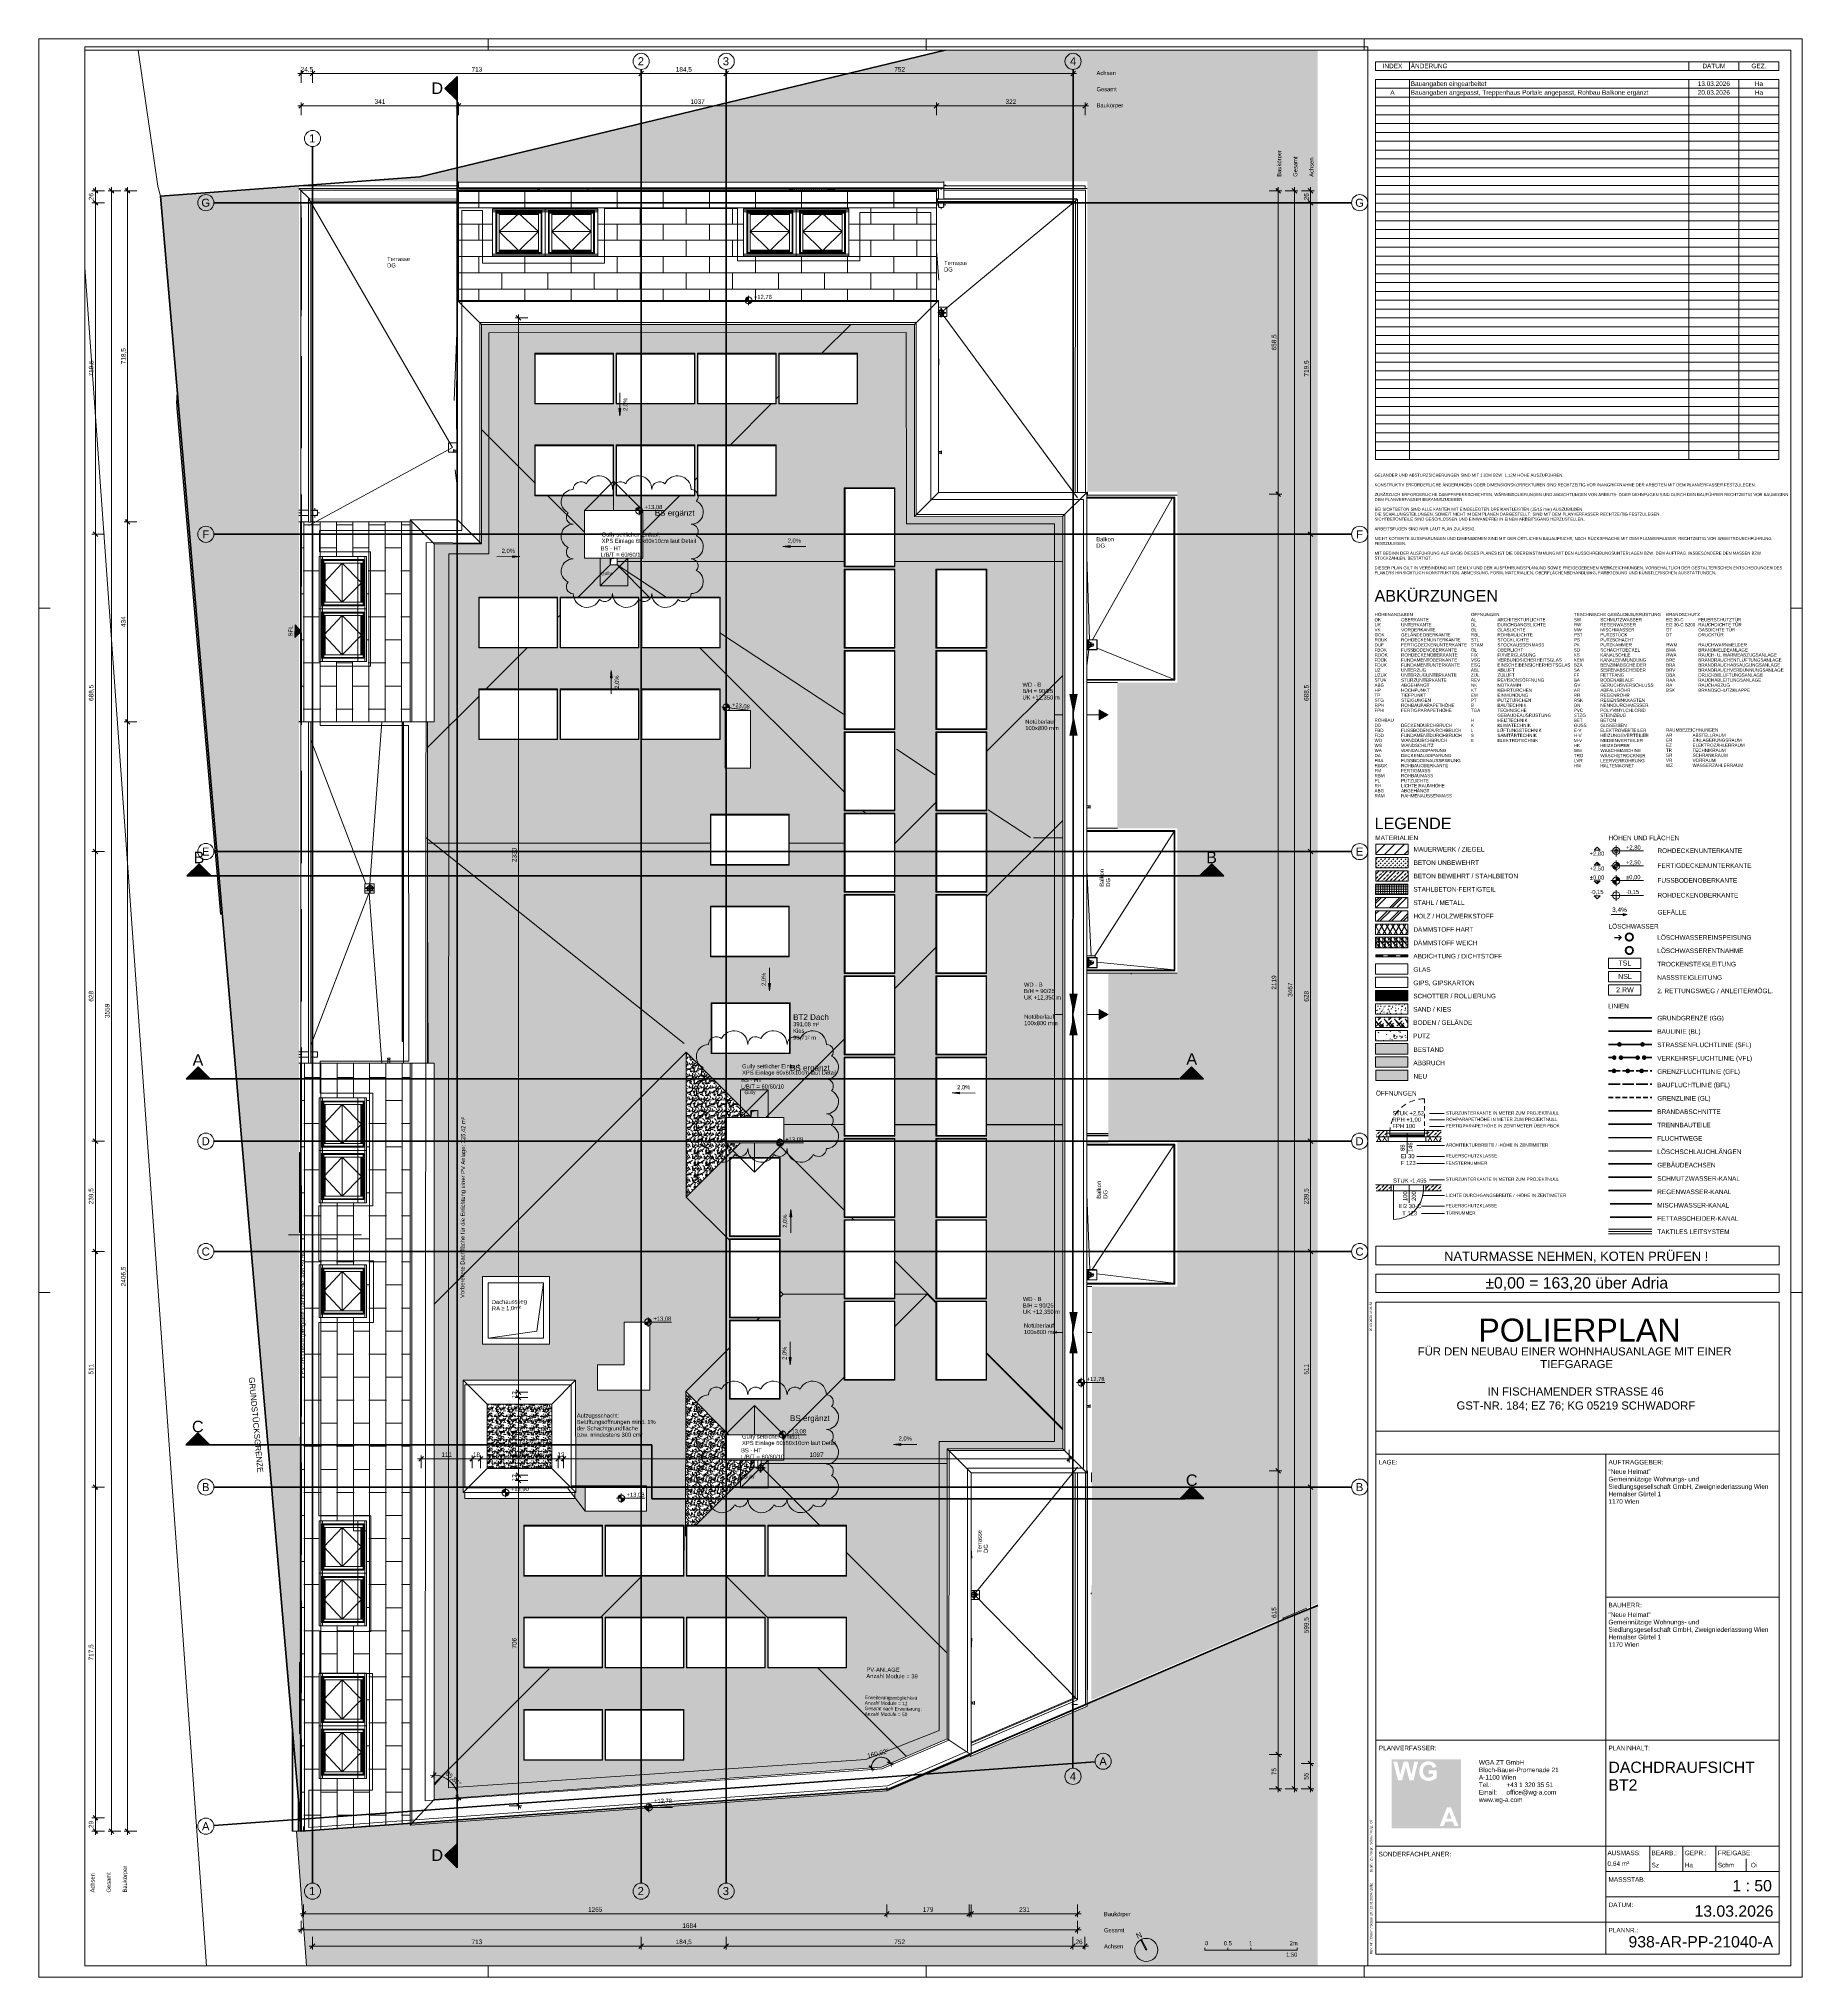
# Paper-space layout 'Layout1' of a CAD drawing. Header units: metres. Extents: x -0.765 to 0, y 0 to 0.841.
# The model-space entities are those that its viewports show. They can reach past a viewport. Long polylines and large blocks are cut down to what shows.
import ezdxf

# ---------------------------------------------------------------- set-up
doc = ezdxf.new("R2010")
doc.units = ezdxf.units.M
for name, pattern in [('Achse', [0.009, 0.005, -0.002, 0, -0.002]), ('Strich', [0.00635, 0.003175, -0.003175]), ('Strich Punkt Mittel', [0.015875, 0.00635, -0.004763, 0, -0.004763]), ('Strichpunkt', [0.01053, 0.005, -0.0025, 0.00053, -0.0025]), ('Verdeckt', [0.003, 0.002, -0.001]), ('Verdeckt Oben', [0.00225, 0.0015, -0.00075]), ('Verdeckt Unten', [0.005, 0.003, -0.002])]:
    doc.linetypes.add(name, pattern=pattern)
for name, color, linetype, lineweight in [('A-DETL-GENF_', 92, 'Continuous', 13), ('A-DETL-HDLN', 90, 'Verdeckt', 5), ('A-DETL-THIN', 151, 'Continuous', 9), ('A-FLOR-HRAL', 11, 'Continuous', 5), ('A-ROOF-OTLN', 132, 'Continuous', 5), ('A-ROOF-PATT', 132, 'Continuous', 13), ('A_2D', 7, 'Continuous', 13), ('A_Bemassung-50_', 4, 'Continuous', 9), ('A_Bemassung_', 4, 'Continuous', 9), ('A_Beschriftung_', 7, 'Continuous', 9), ('A_Bodenschlitz', 7, 'Continuous', 5), ('A_Brandabschnitte_', 30, 'Verdeckt', 70), ('A_Dach', 7, 'Continuous', 13), ('A_Decken', 8, 'Continuous', 13), ('A_Durchbruch_', 7, 'Continuous', 5), ('A_Durchbruch_Projektion', 8, 'Verdeckt', 5), ('A_Fenster', 7, 'Continuous', 13), ('A_Fluchtweg_', 240, 'Verdeckt', 25), ('A_Gelaender', 7, 'Continuous', 13), ('A_Grundstuecksgrenze', 5, 'Continuous', 70), ('A_Grundstuecksgrenze_', 5, 'Continuous', 100), ('A_Kanal_MW_', 190, 'Strich Punkt Mittel', 140), ('A_Kanal_RW_', 150, 'Strich Punkt Mittel', 140), ('A_Kanal_SW_', 34, 'Strich Punkt Mittel', 140), ('A_Loeschschlauch_', 124, 'Verdeckt', 25), ('A_Moebel', 6, 'Continuous', 13), ('A_Planrahmen', 7, 'Verdeckt', 9), ('A_Planrahmen_', 7, 'Continuous', 9), ('A_Raeume', 7, 'Continuous', 13), ('A_Raeume_', 7, 'Continuous', 5), ('A_Raeume_Beschriftung_', 7, 'Continuous', 9), ('A_Raster_', 1, 'Continuous', 9), ('A_Waende', 7, 'Continuous', 13), ('G-ANNO-DIMS_', 111, 'Continuous', 9), ('G-ANNO-REVC-IDEN_', 71, 'Continuous', 9), ('G-ANNO-REVC_', 71, 'Continuous', 9), ('G-ANNO-SYMB_', 111, 'Continuous', 9), ('G-ANNO-TTLB-MEDM_', 33, 'Continuous', 9), ('G-ANNO-TTLB-THIN_', 151, 'Continuous', 9), ('Grafik der Bauteilliste', 250, 'Continuous', 9), ('HT_E-Gesamt', 2, 'Continuous', 13), ('M-EQPM', 50, 'Continuous', 5), ('P-PIPE', 3, 'Continuous', 5), ('P-PIPE-CNTR', 3, 'Continuous', 5), ('Text', 250, 'Continuous', 9)]:
    doc.layers.add(name, color=color, linetype=linetype, lineweight=lineweight)
doc.layers.add('A_Layout_Ansichtsfenster_', color=3, linetype='Continuous')
doc.styles.add('Arial', font='arial.ttf', dxfattribs={"height": 0.175})
doc.styles.add('Arial Narrow', font='ARIALN.TTF', dxfattribs={"width": 1.1, "height": 0.0025})
doc.styles.add('Arial_1', font='arial.ttf', dxfattribs={"height": 0.09})
doc.styles.add('Arial_10', font='arial.ttf', dxfattribs={"height": 0.01})
doc.styles.add('Arial_11', font='arial.ttf', dxfattribs={"height": 0.0022})
doc.styles.add('Arial_12', font='arial.ttf', dxfattribs={"height": 0.0035})
doc.styles.add('Arial_13', font='arial.ttf', dxfattribs={"height": 0.0014})
doc.styles.add('Arial_14', font='arial.ttf', dxfattribs={"height": 0.0013})
doc.styles.add('Arial_15', font='arial.ttf', dxfattribs={"height": 0.004})
doc.styles.add('Arial_16', font='arial.ttf', dxfattribs={"height": 0.001})
doc.styles.add('Arial_17', font='arial.ttf', dxfattribs={"height": 0.0049})
doc.styles.add('Arial_2', font='arial.ttf', dxfattribs={"height": 0.1})
doc.styles.add('Arial_3', font='arial.ttf', dxfattribs={"height": 0.075})
doc.styles.add('Arial_4', font='arial.ttf', dxfattribs={"height": 0.05849})
doc.styles.add('Arial_5', font='arial.ttf', dxfattribs={"height": 0.125})
doc.styles.add('Arial_6', font='arial.ttf', dxfattribs={"height": 0.25})
doc.styles.add('Arial_7', font='arial.ttf', dxfattribs={"height": 0.0018})
doc.styles.add('Arial_8', font='arial.ttf', dxfattribs={"height": 0.002})
doc.styles.add('Arial_9', font='arial.ttf', dxfattribs={"height": 0.005})
doc.styles.add('Arial_B', font='arial.ttf', dxfattribs={"height": 0.002})
doc.styles.add('Arial_B_1', font='arial.ttf', dxfattribs={"height": 0.0014})
doc.styles.add('Segoe UI Symbol', font='seguisym.ttf', dxfattribs={"height": 0.0035})
doc.dimstyles.new('WGA-Bemaßung', dxfattribs={"dimscale": 0.3048, "dimtxt": 0.102026, "dimasz": 0.328084, "dimexe": 0.246063, "dimexo": 0.246063, "dimgap": 0.04101, "dimtad": 1, "dimdec": 1, "dimlfac": 100, "dimrnd": 0.1, "dimdsep": 46, "dimtxsty": 'Arial_2', "dimblk1": 'OBLIQUE', "dimblk2": 'OBLIQUE', "dimsah": 1, "dimcen": 0.09, "dimdle": 0.246063, "dimazin": 2, "dimtfac": 1, "dimtdec": 4, "dimtix": 1, "dimtmove": 0, "dimatfit": 3, "dimfxl": 1, "dimtvp": 1, "dimtolj": 1, "dimtzin": 0, "dimarcsym": 2})
doc.dimstyles.new('WGA-Bemaßung_1', dxfattribs={"dimscale": 0.3048, "dimtxt": 0.102026, "dimasz": 0.328084, "dimexe": 0.246063, "dimexo": 0.0625, "dimgap": 0.04101, "dimtad": 1, "dimdec": 1, "dimlfac": 100, "dimrnd": 0.5, "dimdsep": 46, "dimtxsty": 'Arial_2', "dimblk1": 'OBLIQUE', "dimblk2": 'OBLIQUE', "dimsah": 1, "dimcen": 0.09, "dimdle": 0.246063, "dimazin": 2, "dimtfac": 1, "dimtdec": 4, "dimtix": 1, "dimtmove": 0, "dimatfit": 3, "dimfxl": 0.656168, "dimfxlon": 1, "dimtvp": 1, "dimtolj": 1, "dimtzin": 0, "dimarcsym": 2})
pattern_1 = [(45, (1.19, 0), (-0.001796051, 0.001796051), []), (45, (1.192, 0), (-0.001796051, 0.001796051), [0.00127, -0.00063])]
pattern_2 = [(60, (1.19, 0), (-0.001844634, 0.001065), []), (120, (1.19, 0), (-0.001844634, -0.001065), [])]
pattern_3 = [(228.018, (0.17441, 0.254), (-2.0314528123, -2.2858083747), [0.03417, -3.383]), (184.971, (0.15155, 0.2286), (3.0474510622, 0.2540216987), [0.05863, -5.804]), (132.505, (0.09315, 0.22352), (2.5397709538, -2.794276805), [0.04134, -4.093]), (267.274, (-0.00589, 0.16002), (0.2539551053, 5.07967014), [0.0534, -5.287]), (292.83, (-0.00843, 0.10668), (-1.2698152688, 3.0481018627), [0.05236, -5.184]), (357.273, (0.01188, 0.05842), (-5.0786668393, 0.253996185), [0.05339, -5.286]), (37.7, (0.06521, 0.05588), (-3.301035372, -2.5397783393), [0.07061, -6.99]), (72.259, (0.12108, 0.09906), (1.7776368311, 5.5880763064), [0.06667, -6.6]), (121.425, (0.1414, 0.16256), (-2.031672082, 3.3020573153), [0.05358, -5.304]), (175.235, (0.11346, 0.20828), (2.7935534013, -0.254025948), [0.06116, -2.997]), (222.403, (0.05251, 0.21336), (-3.0471325378, -2.7937440326), [0.0791, -7.831]), (138.808, (0.24552, 0.15748), (-1.7773521685, 1.523768684), [0.027, -2.673]), (171.468, (0.2252, 0.17526), (3.30117332, -0.5079492745), [0.05136, -5.084]), (225.006, (0.17441, 0.18288), (5.4e-06, -0.25399983), [0.03592, -0.32326]), (203.203, (0.15663, 0.21336), (1.269569378, 0.507931902), [0.01934, -1.915]), (291.797, (0.13886, 0.20574), (-0.253942868, 0.76200551), [0.02736, -1.34]), (30.969, (0.14901, 0.18034), (0.761847982, 0.508005658), [0.04443, -1.436]), (161.562, (0.18711, 0.2032), (0.50789886, -0.25399589), [0.03212, -0.77095]), (16.393, (-0.00843, 0.20574), (2.539188499, 0.7619239566), [0.045, -4.455]), (70.35, (0.03474, 0.21844), (-1.015826576, -2.7941218824), [0.03776, -3.738]), (293.194, (0.18711, 0.254), (-0.507732472, 1.269649148), [0.03869, -1.896]), (343.607, (0.20234, 0.21844), (-2.539188499, 0.7619239566), [0.045, -4.455]), (339.44, (-0.00843, 0.04826), (-1.269488031, 0.507910437), [0.0434, -2.126]), (294.771, (0.0322, 0.03302), (-1.269780434, 2.794053213), [0.03637, -3.6]), (66.806, (0.18965, 0), (0.507732472, 1.269649148), [0.03869, -1.896]), (17.357, (0.20488, 0.03556), (-3.3012399564, -1.015952889), [0.04257, -4.214]), (69.448, (0.06521, 0), (-0.507723815, -1.269562447), [0.0217, -2.148]), (101.308, (0.17441, 0), (-0.25393613, 1.01592937), [0.01295, -1.282]), (165.961, (0.17187, 0.0127), (0.76185039, -0.25399813), [0.05235, -0.99472]), (186.01, (0.12108, 0.0254), (2.5393647706, 0.253982649), [0.04852, -4.803]), (303.685, (0.14901, 0.15748), (-0.253946744, 0.50799749), [0.03663, -0.87912]), (353.156, (0.16933, 0.127), (4.317226918, -0.50799857), [0.06394, -6.33]), (60.95, (0.23282, 0.11938), (-1.016019282, -1.77837494), [0.02615, -2.589]), (90, (0.24552, 0.14224), (-0.25395, 0.254), [0.01524, -0.23876]), (120.251, (0.116, 0.03302), (1.0159692298, -1.778326371), [0.03528, -3.493]), (48.018, (0.09823, 0.0635), (2.0314528123, 2.2858083747), [0.06834, -3.349]), (0, (0.14394, 0.1143), (0.25395, 0.254), [0.06603, -0.18792]), (325.299, (0.20996, 0.1143), (-2.5394728662, 1.7780144784), [0.04016, -3.975]), (254.058, (0.24298, 0.09144), (-0.25403483, -1.016312904), [0.03698, -1.812]), (207.651, (0.23282, 0.05588), (-4.8252471042, -2.5401405645), [0.06021, -5.96]), (175.425, (0.17949, 0.02794), (-3.3012584247, 0.2540008469), [0.06369, -6.305])]
pattern_4 = [(228.018, (0.17442, 0.254), (-2.0314528123, -2.2858083747), [0.03417, -3.383]), (184.971, (0.15156, 0.2286), (3.0474510622, 0.2540216987), [0.05863, -5.804]), (132.505, (0.09315, 0.22352), (2.5397709538, -2.7942768048), [0.04134, -4.093]), (267.274, (-0.00589, 0.16002), (0.2539551053, 5.07967014), [0.0534, -5.287]), (292.83, (-0.00843, 0.10668), (-1.2698152688, 3.0481018627), [0.05236, -5.184]), (357.273, (0.01189, 0.05842), (-5.0786668393, 0.253996185), [0.05339, -5.286]), (37.7, (0.06522, 0.05588), (-3.301035372, -2.5397783393), [0.07061, -6.99]), (72.259, (0.12109, 0.09906), (1.7776368311, 5.5880763064), [0.06667, -6.6]), (121.425, (0.1414, 0.16256), (-2.0316720819, 3.3020573153), [0.05358, -5.304]), (175.235, (0.11347, 0.20828), (2.7935534013, -0.254025948), [0.06116, -2.997]), (222.403, (0.05252, 0.21336), (-3.0471325378, -2.7937440326), [0.0791, -7.831]), (138.808, (0.24552, 0.15748), (-1.7773521685, 1.5237686836), [0.027, -2.673]), (171.468, (0.22521, 0.17526), (3.30117332, -0.5079492745), [0.05136, -5.084]), (225.006, (0.17442, 0.18288), (5.4e-06, -0.25399983), [0.03592, -0.32326]), (203.203, (0.15664, 0.21336), (1.269569378, 0.507931902), [0.01934, -1.915]), (291.797, (0.13886, 0.20574), (-0.253942868, 0.76200551), [0.02736, -1.34]), (30.969, (0.14902, 0.18034), (0.761847982, 0.508005658), [0.04443, -1.436]), (161.562, (0.18712, 0.2032), (0.50789886, -0.25399589), [0.03212, -0.77095]), (16.393, (-0.00843, 0.20574), (2.539188499, 0.7619239566), [0.045, -4.455]), (70.35, (0.03475, 0.21844), (-1.015826576, -2.7941218824), [0.03776, -3.738]), (293.194, (0.18712, 0.254), (-0.507732472, 1.269649148), [0.03869, -1.896]), (343.607, (0.20235, 0.21844), (-2.539188499, 0.7619239566), [0.045, -4.455]), (339.44, (-0.00843, 0.04826), (-1.269488031, 0.507910437), [0.0434, -2.126]), (294.771, (0.03221, 0.03302), (-1.269780434, 2.794053213), [0.03637, -3.6]), (66.806, (0.18965, 0), (0.507732472, 1.269649148), [0.03869, -1.896]), (17.357, (0.20489, 0.03556), (-3.3012399564, -1.015952889), [0.04257, -4.214]), (69.448, (0.06522, 0), (-0.507723815, -1.269562447), [0.0217, -2.148]), (101.308, (0.17442, 0), (-0.25393613, 1.01592937), [0.01295, -1.282]), (165.961, (0.17188, 0.0127), (0.761850388, -0.25399813), [0.05235, -0.99472]), (186.01, (0.12109, 0.0254), (2.5393647706, 0.253982649), [0.04852, -4.803]), (303.685, (0.14902, 0.15748), (-0.253946744, 0.50799749), [0.03663, -0.87912]), (353.156, (0.16934, 0.127), (4.317226918, -0.50799857), [0.06394, -6.33]), (60.95, (0.23283, 0.11938), (-1.016019282, -1.77837494), [0.02615, -2.589]), (90, (0.24552, 0.14224), (-0.25395, 0.254), [0.01524, -0.23876]), (120.251, (0.11601, 0.03302), (1.0159692298, -1.7783263712), [0.03528, -3.493]), (48.018, (0.09823, 0.0635), (2.0314528123, 2.2858083747), [0.06834, -3.349]), (0, (0.14394, 0.1143), (0.25395, 0.254), [0.06603, -0.18792]), (325.299, (0.20997, 0.1143), (-2.5394728662, 1.7780144784), [0.04016, -3.975]), (254.058, (0.24298, 0.09144), (-0.25403483, -1.016312904), [0.03698, -1.812]), (207.651, (0.23283, 0.05588), (-4.8252471042, -2.5401405645), [0.06021, -5.96]), (175.425, (0.1795, 0.02794), (-3.3012584247, 0.2540008469), [0.06369, -6.305])]
pattern_5 = [(228.018, (0.17316, 0.254), (-2.0314528123, -2.2858083747), [0.03417, -3.383]), (184.971, (0.15031, 0.2286), (3.0474510622, 0.2540216987), [0.05863, -5.804]), (132.505, (0.0919, 0.22352), (2.5397709538, -2.7942768048), [0.04134, -4.093]), (267.274, (-0.00714, 0.16002), (0.2539551053, 5.07967014), [0.0534, -5.287]), (292.83, (-0.00968, 0.10668), (-1.2698152688, 3.0481018627), [0.05236, -5.184]), (357.273, (0.01064, 0.05842), (-5.0786668393, 0.253996185), [0.05339, -5.286]), (37.7, (0.06397, 0.05588), (-3.301035372, -2.5397783393), [0.07061, -6.99]), (72.259, (0.11983, 0.09906), (1.7776368311, 5.5880763064), [0.06667, -6.6]), (121.425, (0.14015, 0.16256), (-2.0316720819, 3.3020573153), [0.05358, -5.304]), (175.235, (0.11222, 0.20828), (2.7935534013, -0.254025948), [0.06116, -2.997]), (222.403, (0.05127, 0.21336), (-3.0471325378, -2.7937440326), [0.0791, -7.831]), (138.808, (0.24427, 0.15748), (-1.7773521685, 1.5237686836), [0.027, -2.673]), (171.468, (0.22395, 0.17526), (3.3011733199, -0.5079492745), [0.05136, -5.084]), (225.006, (0.17316, 0.18288), (5.4e-06, -0.25399983), [0.03592, -0.32326]), (203.203, (0.15539, 0.21336), (1.269569378, 0.507931902), [0.01934, -1.915]), (291.797, (0.13761, 0.20574), (-0.253942868, 0.76200551), [0.02736, -1.34]), (30.969, (0.14777, 0.18034), (0.761847982, 0.508005658), [0.04443, -1.436]), (161.562, (0.18586, 0.2032), (0.50789886, -0.25399589), [0.03212, -0.77095]), (16.393, (-0.00968, 0.20574), (2.539188499, 0.7619239566), [0.045, -4.455]), (70.35, (0.03349, 0.21844), (-1.015826576, -2.7941218824), [0.03776, -3.738]), (293.194, (0.18586, 0.254), (-0.507732472, 1.269649148), [0.03869, -1.896]), (343.607, (0.2011, 0.21844), (-2.539188499, 0.7619239566), [0.045, -4.455]), (339.44, (-0.00968, 0.04826), (-1.269488031, 0.507910437), [0.0434, -2.126]), (294.771, (0.03095, 0.03302), (-1.269780434, 2.794053213), [0.03637, -3.6]), (66.806, (0.1884, 0), (0.507732472, 1.269649148), [0.03869, -1.896]), (17.357, (0.20364, 0.03556), (-3.3012399564, -1.015952889), [0.04257, -4.214]), (69.448, (0.06397, 0), (-0.507723815, -1.269562447), [0.0217, -2.148]), (101.308, (0.17316, 0), (-0.25393613, 1.015929369), [0.01295, -1.282]), (165.961, (0.17062, 0.0127), (0.761850388, -0.25399813), [0.05235, -0.99472]), (186.01, (0.11983, 0.0254), (2.5393647706, 0.2539826489), [0.04852, -4.803]), (303.685, (0.14777, 0.15748), (-0.253946744, 0.50799749), [0.03663, -0.87912]), (353.156, (0.16809, 0.127), (4.3172269179, -0.50799857), [0.06394, -6.33]), (60.95, (0.23157, 0.11938), (-1.016019282, -1.77837494), [0.02615, -2.589]), (90, (0.24427, 0.14224), (-0.25395, 0.254), [0.01524, -0.23876]), (120.251, (0.11476, 0.03302), (1.0159692298, -1.7783263712), [0.03528, -3.493]), (48.018, (0.09698, 0.0635), (2.0314528123, 2.2858083747), [0.06834, -3.349]), (0, (0.1427, 0.1143), (0.25395, 0.254), [0.06603, -0.18792]), (325.299, (0.20872, 0.1143), (-2.5394728662, 1.7780144784), [0.04016, -3.975]), (254.058, (0.24173, 0.09144), (-0.25403483, -1.016312904), [0.03698, -1.812]), (207.651, (0.23157, 0.05588), (-4.8252471042, -2.5401405645), [0.06021, -5.96]), (175.425, (0.17824, 0.02794), (-3.3012584247, 0.2540008469), [0.06369, -6.305])]
pattern_6 = [(270, (0, 0.6096), (0.04, 0), [])]

# ---------------------------------------------------------------- blocks, each defined once
blk = doc.blocks.new('WGA Plankopf_POLIERPLAN_AT - Polierplan-11851509-DACHDRAUFSICHT BT2')
at = {"layer": 'A_Beschriftung_'}
h = blk.add_hatch(dxfattribs=at)
h.set_pattern_fill('FP_20', color=256, style=0, pattern_type=2)
h.set_pattern_definition([(45, (1.19, 0), (-0.00212132, 0.00212132), [])])
h.paths.add_polyline_path([(1.0195, 0.49154), (1.0195, 0.48704), (1.0055, 0.48704), (1.0055, 0.49154)])
h = blk.add_hatch(dxfattribs=at)
h.set_pattern_fill('FP_22', color=256, style=0, pattern_type=2)
h.set_pattern_definition(pattern_1)
h.paths.add_polyline_path([(1.0195, 0.48), (1.0195, 0.4755), (1.0055, 0.4755), (1.0055, 0.48)])
h = blk.add_hatch(dxfattribs=at)
h.set_pattern_fill('FP_21', color=256, style=0, pattern_type=2)
h.set_pattern_definition([(45, (1.191, 0), (-0.0008980256, 0.0008980256), [0.00063, -0.00063])])
h.paths.add_polyline_path([(1.01954, 0.48577), (1.01954, 0.48127), (1.00554, 0.48127), (1.00554, 0.48577)])
for points in [[(1.1028, 0.4825), (1.1015, 0.4825), (1.1015, 0.4838)], [(1.1028, 0.4756), (1.1015, 0.4743), (1.1015, 0.4756)], [(1.11281, 0.46146), (1.11453, 0.461), (1.11281, 0.46054)], [(1.00853, 0.44355), (1.00853, 0.44275), (1.00547, 0.44275), (1.00547, 0.44355)], [(1.014, 0.44355), (1.014, 0.44275), (1.01094, 0.44275), (1.01094, 0.44355)], [(1.01947, 0.44355), (1.01947, 0.44275), (1.01641, 0.44275), (1.01641, 0.44355)], [(1.01939, 0.40503), (1.01939, 0.40053), (1.00539, 0.40053), (1.00539, 0.40503)], [(1.01943, 0.39926), (1.01943, 0.39476), (1.00543, 0.39476), (1.00543, 0.39926)], [(1.01946, 0.39349), (1.01946, 0.38899), (1.00546, 0.38899), (1.00546, 0.39349)]]:
    blk.add_hatch(color=256, dxfattribs=at).paths.add_polyline_path(points)
h = blk.add_hatch(color=256, dxfattribs=at)
edge = h.paths.add_edge_path()
edge.add_line((1.10824, 0.48219), (1.10903, 0.48219))
edge.add_arc((1.10982, 0.48219), 0.000784, 180, 270)
edge.add_line((1.10982, 0.48141), (1.10982, 0.48062))
edge.add_arc((1.10982, 0.48219), 0.00158, 180, 270, ccw=False)
h = blk.add_hatch(color=256, dxfattribs=at)
edge = h.paths.add_edge_path()
edge.add_line((1.11139, 0.48219), (1.1106, 0.48219))
edge.add_arc((1.10982, 0.48219), 0.000784, 0, 90)
edge.add_line((1.10982, 0.48298), (1.10982, 0.48377))
edge.add_arc((1.10982, 0.48219), 0.00158, 0, 90, ccw=False)
h = blk.add_hatch(dxfattribs=at)
h.set_pattern_fill('FP_27', color=256, style=0, pattern_type=2)
h.set_pattern_definition([(0, (1.19, 0), (0, 0.001), []), (90, (1.19, 0), (-0.001, 0), [])])
h.paths.add_polyline_path([(1.01943, 0.47424), (1.01943, 0.46974), (1.00543, 0.46974), (1.00543, 0.47424)])
h = blk.add_hatch(color=256, dxfattribs=at)
edge = h.paths.add_edge_path()
edge.add_arc((1.10982, 0.47575), 0.00158, 180, 270, ccw=False)
edge.add_line((1.10824, 0.47575), (1.10982, 0.47575))
edge.add_line((1.10982, 0.47575), (1.10982, 0.47418))
h = blk.add_hatch(color=256, dxfattribs=at)
edge = h.paths.add_edge_path()
edge.add_arc((1.10982, 0.47575), 0.00158, 0, 90, ccw=False)
edge.add_line((1.11139, 0.47575), (1.10982, 0.47575))
edge.add_line((1.10982, 0.47575), (1.10982, 0.47733))
h = blk.add_hatch(dxfattribs=at)
h.set_pattern_fill('FP_23', color=256, style=0, pattern_type=2)
h.set_pattern_definition([(45, (1.19, 0), (-0.00449013, 0.00449013), []), (45, (1.192, 0), (-0.00449013, 0.00449013), []), (45, (1.189, 0), (-0.00449013, 0.00449013), [])])
h.paths.add_polyline_path([(1.01943, 0.46847), (1.01943, 0.46397), (1.00543, 0.46397), (1.00543, 0.46847)])
h = blk.add_hatch(dxfattribs=at)
h.set_pattern_fill('FP_24', color=256, style=0, pattern_type=2)
h.set_pattern_definition([(45, (1.19, 0), (-0.0025173, 0.0025173), []), (45, (1.19, 0.00381), (-0.0025173, 0.0025173), [])])
h.paths.add_polyline_path([(1.01943, 0.4627), (1.01943, 0.4582), (1.00543, 0.4582), (1.00543, 0.4627)])
h = blk.add_hatch(dxfattribs=at)
h.set_pattern_fill('FP_25', color=256, style=0, pattern_type=2)
h.set_pattern_definition(pattern_2)
h.paths.add_polyline_path([(1.01943, 0.45693), (1.01943, 0.45243), (1.00543, 0.45243), (1.00543, 0.45693)])
h = blk.add_hatch(dxfattribs=at)
h.set_pattern_fill('FP_26', color=256, style=0, pattern_type=2)
h.set_pattern_definition([(45, (1.19, 0), (0.0025385133, 0.005084098), [0.00045, -0.00314]), (45, (1.191, 0.00222), (0.0025385133, 0.005084098), [0.00045, -0.00314]), (45, (1.192, 0), (0.0025385133, 0.005084098), [0.00045, -0.00314]), (45, (1.193, 0.00222), (0.0025385133, 0.005084098), [0.00045, -0.00314]), (71.565, (1.191, 0.00032), (0.0025424803, 0.0101572336), [0.001, -0.00703]), (71.565, (1.191, 0.00127), (0.0025424803, 0.0101572336), [0.001, -0.00703]), (71.565, (1.192, 0.00032), (0.0025424803, 0.0101572336), [0.001, -0.00703]), (71.565, (1.192, 0.00127), (0.0025424803, 0.0101572336), [0.001, -0.00703]), (135, (1.191, 0.00222), (0.0025385133, -0.005084098), [0.00045, -0.00314]), (135, (1.192, 0), (0.0025385133, -0.005084098), [0.00045, -0.00314]), (135, (1.192, 0.00222), (0.0025385133, -0.005084098), [0.00045, -0.00314]), (135, (1.193, 0), (0.0025385133, -0.005084098), [0.00045, -0.00314]), (108.435, (1.191, 0.00127), (0.0025424803, -0.0101572336), [0.001, -0.00703]), (108.435, (1.191, 0.00032), (0.0025424803, -0.0101572336), [0.001, -0.00703]), (108.435, (1.192, 0.00127), (0.0025424803, -0.0101572336), [0.001, -0.00703]), (108.435, (1.193, 0.00032), (0.0025424803, -0.0101572336), [0.001, -0.00703])])
h.paths.add_polyline_path([(1.01943, 0.45117), (1.01943, 0.44667), (1.00543, 0.44667), (1.00543, 0.45117)])
h = blk.add_hatch(color=256, dxfattribs=at)
edge = h.paths.add_edge_path()
edge.add_arc((1.11549, 0.45127), 0.00201, 0, 180)
edge.add_arc((1.11549, 0.45127), 0.00201, 180, 360)
edge = h.paths.add_edge_path()
edge.add_arc((1.11549, 0.45127), 0.0012, 180, 360)
edge.add_arc((1.11549, 0.45127), 0.0012, 0, 180)
h = blk.add_hatch(color=256, dxfattribs=at)
edge = h.paths.add_edge_path()
edge.add_arc((1.11549, 0.44547), 0.00201, 0, 180)
edge.add_arc((1.11549, 0.44547), 0.00201, 180, 360)
edge = h.paths.add_edge_path()
edge.add_arc((1.11549, 0.44547), 0.0012, 180, 360)
edge.add_arc((1.11549, 0.44547), 0.0012, 0, 180)
h = blk.add_hatch(dxfattribs=at)
h.set_pattern_fill('FP_29', color=256, style=0, pattern_type=2)
h.set_pattern_definition([(0, (1.19, 0), (0.00406, 0.00102), [0.00034, -0.00271, 0.00034, -0.00271, -0.01626]), (0, (1.19, 0), (0.00406, 0.00102), [-0.0061, 0.00034, -0.00576, 0.00034, -0.00271, -0.00711]), (0, (1.19, 0), (0.00406, 0.00102), [-0.01524, 0.00034, -0.0017, 0.00034, -0.00474]), (120, (1.192, 0.00051), (-0.002913346, 0.0030060631), [0.00034, -0.00271, 0.00034, -0.00271, -0.01626]), (120, (1.192, 0.00051), (-0.002913346, 0.0030060631), [-0.0061, 0.00034, -0.00576, 0.00034, -0.00271, -0.00711]), (120, (1.192, 0.00051), (-0.002913346, 0.0030060631), [-0.01524, 0.00034, -0.0017, 0.00034, -0.00474]), (240, (1.193, 0.00254), (-0.001146654, -0.0040260631), [0.00034, -0.00271, 0.00034, -0.00271, -0.01626]), (240, (1.193, 0.00254), (-0.001146654, -0.0040260631), [-0.0061, 0.00034, -0.00576, 0.00034, -0.00271, -0.00711]), (240, (1.193, 0.00254), (-0.001146654, -0.0040260631), [-0.01524, 0.00034, -0.0017, 0.00034, -0.00474])])
h.paths.add_polyline_path([(1.01935, 0.42233), (1.01935, 0.41783), (1.00535, 0.41783), (1.00535, 0.42233)])
h = blk.add_hatch(dxfattribs=at)
h.set_pattern_fill('FP_28', color=256, style=0, pattern_type=2)
h.set_pattern_definition([(228.013, (1.192, 0.00254), (-0.02032232045, -0.0228645466), [0.00034, -0.03383]), (184.97, (1.192, 0.00229), (0.030484517355, 0.002540551447), [0.00059, -0.05805]), (132.51, (1.192, 0.00224), (0.02539719927, -0.02794325445), [0.00041, -0.04093]), (267.274, (1.191, 0.0016), (0.002538751958, 0.050796739447), [0.00053, -0.05287]), (292.834, (1.19, 0.00107), (-0.01270322986, 0.030478890254), [0.00052, -0.05184]), (357.274, (1.191, 0.00058), (-0.050796739447, 0.002538751958), [0.00053, -0.05287]), (37.694, (1.191, 0.00056), (-0.033020070042, -0.025401548662), [0.00071, -0.06991]), (72.255, (1.192, 0.00099), (0.017777126487, 0.05588052768), [0.00067, -0.06601]), (121.43, (1.192, 0.00163), (-0.02031926102, 0.03301900864), [0.00054, -0.05305]), (175.236, (1.192, 0.00208), (0.02793565309, -0.00253887502), [0.00061, -0.02997]), (222.397, (1.191, 0.00213), (-0.030482647115, -0.027939884124), [0.00079, -0.07832]), (138.814, (1.193, 0.00157), (-0.01778336739, 0.01524158274), [0.00027, -0.02673]), (171.469, (1.193, 0.00175), (0.03302105849, -0.005084751343), [0.00051, -0.05085]), (225, (1.192, 0.00183), (0, -0.0025455844), [0.00036, -0.00323]), (203.199, (1.192, 0.00213), (0.0126946696, 0.00508164968), [0.00019, -0.01915]), (291.801, (1.192, 0.00206), (-0.0025421147, 0.00762095485), [0.00027, -0.0134]), (30.964, (1.192, 0.0018), (0.00761966053, 0.00508496543), [0.00044, -0.01437]), (161.565, (1.192, 0.00203), (0.0050786157, -0.0025361512), [0.00032, -0.00771]), (16.39, (1.19, 0.00206), (0.025402808704, 0.00761756588), [0.00045, -0.04456]), (70.346, (1.191, 0.00218), (-0.01015946301, -0.02794077865), [0.00038, -0.03738]), (293.199, (1.192, 0.00254), (-0.00508164968, 0.0126946696), [0.00039, -0.01896]), (343.61, (1.193, 0.00218), (-0.025402808704, 0.00761756588), [0.00045, -0.04456]), (339.444, (1.19, 0.00048), (-0.01270365013, 0.0050842574), [0.00043, -0.02127]), (294.775, (1.191, 0.00033), (-0.01269739423, 0.027940735134), [0.00036, -0.036]), (66.801, (1.192, 0), (0.00508164968, 0.0126946696), [0.00039, -0.01896]), (17.354, (1.193, 0.00036), (-0.03302202886, -0.010162214817), [0.00043, -0.04215]), (69.444, (1.191, 0), (-0.0050842574, -0.01270365013), [0.00022, -0.02148]), (101.31, (1.192, 0), (-0.0025416771, 0.0101588128), [0.00013, -0.01282]), (165.964, (1.192, 0.00013), (0.00762048015, -0.0025441663), [0.00052, -0.00995]), (186.009, (1.192, 0.00025), (0.0254033335, 0.0025433142), [0.00049, -0.04804]), (303.69, (1.192, 0.00157), (-0.0025460679, 0.0050810568), [0.00037, -0.00879]), (353.157, (1.192, 0.00127), (0.043182179365, -0.00508131728), [0.00064, -0.06332]), (60.945, (1.193, 0.00119), (-0.01016462941, -0.01778126005), [0.00026, -0.02589]), (90, (1.193, 0.00142), (-0.00254, 0.00254), [0.00015, -0.00239]), (120.256, (1.192, 0.00033), (0.01016366273, -0.017780966224), [0.00035, -0.03493]), (48.013, (1.192, 0.00064), (0.02032232045, 0.0228645466), [0.00068, -0.03349]), (0, (1.192, 0.00114), (0.00254, 0.00254), [0.00066, -0.00188]), (325.305, (1.193, 0.00114), (-0.02539693198, 0.01777699204), [0.0004, -0.03976]), (254.055, (1.193, 0.00091), (-0.0025397266, -0.01016332568), [0.00037, -0.01812]), (207.646, (1.193, 0.00056), (-0.04826220024, -0.02540440371), [0.0006, -0.05961]), (175.426, (1.192, 0.00028), (-0.033022493055, 0.002541525616), [0.00064, -0.06307])])
h.paths.add_polyline_path([(1.01939, 0.4281), (1.01939, 0.4236), (1.00539, 0.4236), (1.00539, 0.4281)])
h = blk.add_hatch(dxfattribs=at)
h.set_pattern_fill('FP_30', color=256, style=0, pattern_type=2)
h.set_pattern_definition([(315, (1.19, 0), (0.004490128, -7.07e-06), [0.00317, -0.00317]), (315, (1.191, 0.00084), (0.0044972, 0), [0.00318, -0.00318]), (315, (1.192, 0.00168), (0.004490128, -7.07e-06), [0.00317, -0.00317]), (45, (1.193, 0.00168), (7.07e-06, 0.004490128), [0.00318, -0.00318]), (45, (1.194, 0.00084), (7.07e-06, 0.004490128), [0.00317, -0.00317]), (45, (1.194, 0), (7.07e-06, 0.004490128), [0.00317, -0.00317])])
h.paths.add_polyline_path([(1.01935, 0.41656), (1.01935, 0.41206), (1.00535, 0.41206), (1.00535, 0.41656)])
h = blk.add_hatch(dxfattribs=at)
h.set_pattern_fill('FP_31', color=256, style=0, pattern_type=2)
h.set_pattern_definition([(50, (1.19, 0), (0.007288314, -0.00063291), [0.00076, -0.00838]), (355, (1.19, 0), (-0.00140933, 0.00764191), [0.00061, -0.00671]), (100.451, (1.191, -5e-05), (0.00587733, 0.00700228), [0.00065, -0.00712]), (46.184, (1.19, 0.00203), (0.01084173, -0.00168552), [0.00114, -0.01257]), (96.636, (1.191, 0.00189), (0.00950027, 0.00989415), [0.00097, -0.01069]), (351.184, (1.19, 0.00203), (0.00949968, 0.00990104), [0.00091, -0.01006]), (21, (1.192, 0.00152), (0.00606766, -0.004087), [0.00076, -0.00838]), (326, (1.192, 0.00152), (0.00247225, 0.00736702), [0.00061, -0.00671]), (71.451, (1.192, 0.00118), (0.0085352, 0.00327495), [0.00065, -0.00712]), (37.5, (1.19, 0), (0.000124776, 0.003385577), [0.00034, -0.00629, 0.00034, -0.00647, -0.00673]), (37.5, (1.19, 0), (0.000124776, 0.003385577), [-0.01343, 0.00034, -0.0064]), (7.5, (1.19, 0), (0.002670375, 0.004002798), [0.00034, -0.00355, 0.00034, -0.00614, -0.00257]), (7.5, (1.19, 0), (0.002670375, 0.004002798), [-0.01035, 0.00034, -0.00223]), (327.5, (1.188, 0), (0.005425395, -0.000231283), [0.00034, -0.0022, 0.00034, -0.00759, -0.01052]), (327.5, (1.188, 0), (0.005425395, -0.000231283), [-0.01046, 0.00034, -0.01018]), (317.5, (1.187, 0), (0.005922234, 0.001015895), [0.00034, -0.00297, 0.00034, -0.00493, -0.00747]), (317.5, (1.187, 0), (0.005922234, 0.001015895), [-0.00856, 0.00034, -0.00713])])
h.paths.add_polyline_path([(1.01932, 0.41079), (1.01932, 0.40629), (1.00532, 0.40629), (1.00532, 0.41079)])
h = blk.add_hatch(color=256, dxfattribs=at)
edge = h.paths.add_edge_path()
edge.add_arc((1.11121, 0.40472), 0.001, 0, 180)
edge.add_arc((1.11121, 0.40472), 0.001, 180, 360)
h = blk.add_hatch(color=256, dxfattribs=at)
edge = h.paths.add_edge_path()
edge.add_arc((1.12121, 0.40472), 0.001, 0, 180)
edge.add_arc((1.12121, 0.40472), 0.001, 180, 360)
h = blk.add_hatch(color=256, dxfattribs=at)
edge = h.paths.add_edge_path()
edge.add_arc((1.10894, 0.39896), 0.001, 0, 180)
edge.add_arc((1.10894, 0.39896), 0.001, 180, 360)
h = blk.add_hatch(color=256, dxfattribs=at)
edge = h.paths.add_edge_path()
edge.add_arc((1.11185, 0.39896), 0.001, 0, 180)
edge.add_arc((1.11185, 0.39896), 0.001, 180, 360)
h = blk.add_hatch(color=256, dxfattribs=at)
edge = h.paths.add_edge_path()
edge.add_arc((1.11911, 0.39896), 0.001, 0, 180)
edge.add_arc((1.11911, 0.39896), 0.001, 180, 360)
h = blk.add_hatch(color=256, dxfattribs=at)
edge = h.paths.add_edge_path()
edge.add_arc((1.12194, 0.39896), 0.001, 0, 180)
edge.add_arc((1.12194, 0.39896), 0.001, 180, 360)
h = blk.add_hatch(color=256, dxfattribs=at)
edge = h.paths.add_edge_path()
edge.add_arc((1.10885, 0.39319), 0.001, 0, 180)
edge.add_arc((1.10885, 0.39319), 0.001, 180, 360)
h = blk.add_hatch(color=256, dxfattribs=at)
edge = h.paths.add_edge_path()
edge.add_arc((1.11485, 0.39319), 0.001, 0, 180)
edge.add_arc((1.11485, 0.39319), 0.001, 180, 360)
h = blk.add_hatch(color=256, dxfattribs=at)
edge = h.paths.add_edge_path()
edge.add_arc((1.12085, 0.39319), 0.001, 0, 180)
edge.add_arc((1.12085, 0.39319), 0.001, 180, 360)
h = blk.add_hatch(dxfattribs=at)
h.set_pattern_fill('FP_22', color=256, style=0, pattern_type=2)
h.set_pattern_definition(pattern_1)
h.paths.add_polyline_path([(1.00561, 0.36735), (1.01031, 0.36735), (1.01031, 0.36467), (1.00561, 0.36467)])
h = blk.add_hatch(dxfattribs=at)
h.set_pattern_fill('FP_25', color=256, style=0, pattern_type=2)
h.set_pattern_definition(pattern_2)
h.paths.add_polyline_path([(1.00561, 0.36467), (1.01091, 0.36467), (1.01091, 0.3626), (1.00561, 0.3626)])
h = blk.add_hatch(dxfattribs=at)
h.set_pattern_fill('FP_25', color=256, style=0, pattern_type=2)
h.set_pattern_definition(pattern_2)
h.paths.add_polyline_path([(1.03381, 0.36467), (1.03381, 0.3626), (1.02719, 0.3626), (1.02719, 0.36467)])
h = blk.add_hatch(dxfattribs=at)
h.set_pattern_fill('FP_22', color=256, style=0, pattern_type=2)
h.set_pattern_definition(pattern_1)
h.paths.add_polyline_path([(1.03381, 0.36735), (1.03381, 0.36467), (1.02779, 0.36467), (1.02779, 0.36735)])
h = blk.add_hatch(dxfattribs=at)
h.set_pattern_fill('FP_22', color=256, style=0, pattern_type=2)
h.set_pattern_definition(pattern_1)
h.paths.add_polyline_path([(1.00561, 0.34384), (1.01224, 0.34384), (1.01224, 0.34124), (1.00561, 0.34124)])
h = blk.add_hatch(dxfattribs=at)
h.set_pattern_fill('FP_22', color=256, style=0, pattern_type=2)
h.set_pattern_definition(pattern_1)
h.paths.add_polyline_path([(1.03381, 0.34384), (1.03381, 0.34124), (1.02719, 0.34124), (1.02719, 0.34384)])
h = blk.add_hatch(color=256, dxfattribs=at)
h.paths.add_polyline_path([(1.0384, 0.06883), (1.03617, 0.06883), (1.03725, 0.07181)])
h.paths.add_polyline_path([(1.035, 0.06562), (1.03567, 0.06745), (1.03892, 0.06745), (1.03963, 0.06562), (1.04139, 0.06562), (1.03813, 0.0737), (1.03639, 0.0737), (1.03326, 0.06562)])
edge = h.paths.add_edge_path()
edge.add_line((1.03193, 0.08645), (1.03193, 0.0897))
edge.add_line((1.03193, 0.0897), (1.02839, 0.0897))
edge.add_line((1.02839, 0.0897), (1.02839, 0.08834))
edge.add_line((1.02839, 0.08834), (1.03027, 0.08834))
edge.add_line((1.03027, 0.08834), (1.03027, 0.08731))
edge.add_spline(control_points=[(1.03027, 0.08731), (1.02954, 0.0868), (1.02843, 0.08647), (1.02735, 0.08679), (1.02685, 0.08716), (1.02653, 0.08754), (1.02628, 0.08799), (1.02605, 0.08867), (1.02596, 0.08942), (1.02604, 0.09016), (1.02615, 0.0906), (1.02629, 0.09093), (1.02642, 0.09116), (1.02656, 0.09137), (1.02713, 0.09201), (1.02806, 0.09232), (1.0289, 0.09217), (1.02914, 0.09209), (1.02937, 0.09198), (1.02958, 0.09184), (1.02977, 0.09166), (1.03, 0.09138), (1.03013, 0.09111), (1.03019, 0.09091)], knot_values=[0, 0, 0, 0, 0.166667, 0.25, 0.291667, 0.333333, 0.375, 0.416667, 0.5, 0.541667, 0.583333, 0.604167, 0.625, 0.645833, 0.666667, 0.833333, 0.854167, 0.875, 0.895833, 0.916667, 0.9375, 0.958333, 1, 1, 1, 1], degree=3, periodic=0)
edge.add_line((1.03019, 0.09091), (1.03182, 0.09122))
edge.add_spline(control_points=[(1.03182, 0.09122), (1.03176, 0.09142), (1.03166, 0.0917), (1.0315, 0.09204), (1.03136, 0.09227), (1.0312, 0.09248), (1.03103, 0.09267), (1.03084, 0.09284), (1.03064, 0.093), (1.03044, 0.09314), (1.03022, 0.09325), (1.02999, 0.09336), (1.02977, 0.09344), (1.02953, 0.09352), (1.02929, 0.09357), (1.02905, 0.09361), (1.02881, 0.09364), (1.02857, 0.09366), (1.02825, 0.09366), (1.02785, 0.09363), (1.02741, 0.09356), (1.02699, 0.09344), (1.02662, 0.09329), (1.02627, 0.09311), (1.02595, 0.0929), (1.02567, 0.09265), (1.02541, 0.09239), (1.02519, 0.0921), (1.02499, 0.09179), (1.02476, 0.09135), (1.02455, 0.09077), (1.02439, 0.09004), (1.02433, 0.08931), (1.02437, 0.08857), (1.02449, 0.08798), (1.02466, 0.08753), (1.02481, 0.0872), (1.02499, 0.08689), (1.02521, 0.08659), (1.02547, 0.08631), (1.02576, 0.08605), (1.02603, 0.08586), (1.02627, 0.08571), (1.02646, 0.08561), (1.02666, 0.08552), (1.02686, 0.08544), (1.02708, 0.08536), (1.0273, 0.0853), (1.02754, 0.08525), (1.02778, 0.08521), (1.02803, 0.08518), (1.02829, 0.08517), (1.02855, 0.08517), (1.02892, 0.0852), (1.02929, 0.08525), (1.02969, 0.08535), (1.03009, 0.08547), (1.03082, 0.08575), (1.03148, 0.08614), (1.03193, 0.08645)], knot_values=[0, 0, 0, 0, 0.020833, 0.03125, 0.041667, 0.052083, 0.0625, 0.072917, 0.083333, 0.09375, 0.104167, 0.114583, 0.125, 0.135417, 0.145833, 0.15625, 0.166667, 0.177083, 0.1875, 0.208333, 0.229167, 0.25, 0.270833, 0.291667, 0.3125, 0.333333, 0.354167, 0.375, 0.395833, 0.416667, 0.458333, 0.5, 0.541667, 0.583333, 0.625, 0.645833, 0.666667, 0.6875, 0.708333, 0.729167, 0.75, 0.770833, 0.78125, 0.791667, 0.802083, 0.8125, 0.822917, 0.833333, 0.84375, 0.854167, 0.864583, 0.875, 0.885417, 0.895833, 0.916667, 0.927083, 0.9375, 0.958333, 1, 1, 1, 1], degree=3, periodic=0)
h.paths.add_polyline_path([(1.01487, 0.09346), (1.0131, 0.09346), (1.01516, 0.08537), (1.01691, 0.08537), (1.01852, 0.09136), (1.02013, 0.08537), (1.02185, 0.08537), (1.02382, 0.09346), (1.02222, 0.09346), (1.02094, 0.0878), (1.0195, 0.09346), (1.01758, 0.09346), (1.0161, 0.08791)])
h.paths.add_polyline_path([(1.04243, 0.09457), (1.04243, 0.06457), (1.01243, 0.06457), (1.01243, 0.09457)])
for p, q in [((0.6205, 0.836), (0.6205, 0.841)), ((0.8105, 0.836), (0.8105, 0.841)), ((1.0005, 0.836), (1.0005, 0.841)), ((1.1905, 0.836), (1.1905, 0.841)), ((0.4305, 0.594), (0.4255, 0.594)), ((1.1855, 0.594), (1.1905, 0.594)), ((0.4305, 0.297), (0.4255, 0.297)), ((1.1855, 0.297), (1.1905, 0.297)), ((0.6205, 0.005), (0.6205, 0)), ((0.8105, 0.005), (0.8105, 0)), ((1.0005, 0.005), (1.0005, 0)), ((1.1905, 0.005), (1.1905, 0)), ((0.4305, 0), (0.4255, 0)), ((1.1855, 0), (1.1905, 0))]:
    blk.add_line(p, q, dxfattribs=at)
at = {"layer": 'A_Brandabschnitte_'}
blk.add_line((1.10652, 0.37589), (1.12527, 0.37589), dxfattribs=at)
at = {"layer": 'A_Fluchtweg_'}
blk.add_line((1.10652, 0.36436), (1.12527, 0.36436), dxfattribs=at)
at = {"layer": 'A_Grundstuecksgrenze_'}
blk.add_line((1.10652, 0.41627), (1.12527, 0.41627), dxfattribs=at)
at = {"layer": 'A_Kanal_MW_'}
blk.add_line((1.10715, 0.33552), (1.12527, 0.33552), dxfattribs=at)
at = {"layer": 'A_Kanal_RW_'}
blk.add_line((1.10652, 0.34129), (1.12527, 0.34129), dxfattribs=at)
at = {"layer": 'A_Kanal_SW_'}
blk.add_line((1.10652, 0.34706), (1.12527, 0.34706), dxfattribs=at)
at = {"layer": 'A_Loeschschlauch_'}
blk.add_line((1.10652, 0.35859), (1.12527, 0.35859), dxfattribs=at)
at = {"layer": 'A_Planrahmen', "lineweight": 70}
blk.add_line((1.10652, 0.37013), (1.12527, 0.37013), dxfattribs=at)
at = {"layer": 'A_Planrahmen'}
for p, q in [((1.02719, 0.34384), (1.01224, 0.34384)), ((1.01224, 0.34124), (1.02719, 0.34124))]:
    blk.add_line(p, q, dxfattribs=at)
at = {"layer": 'A_Planrahmen', "linetype": 'Strich Punkt Mittel', "lineweight": 140}
blk.add_line((1.10715, 0.32976), (1.12527, 0.32976), dxfattribs=at)
at = {"layer": 'A_Planrahmen', "linetype": 'Continuous'}
for p, q in [((1.10652, 0.32449), (1.12527, 0.32449)), ((1.10652, 0.32349), (1.12527, 0.32349)), ((1.10652, 0.32251), (1.12527, 0.32251))]:
    blk.add_line(p, q, dxfattribs=at)
at = {"layer": 'A_Planrahmen_'}
for p, q in [((0.4255, 0.841), (1.1905, 0.841)), ((0.4255, 0), (0.4255, 0.841)), ((1.1905, 0.841), (1.1905, 0)), ((1.01031, 0.36735), (1.00561, 0.36735)), ((1.00561, 0.36467), (1.01031, 0.36467)), ((1.01091, 0.36467), (1.00561, 0.36467)), ((1.00561, 0.3626), (1.01091, 0.3626)), ((1.01031, 0.36467), (1.01031, 0.36735)), ((1.01091, 0.3626), (1.01091, 0.36467)), ((1.03381, 0.36467), (1.02719, 0.36467)), ((1.02719, 0.36467), (1.02719, 0.3626)), ((1.02719, 0.3626), (1.03381, 0.3626)), ((1.03381, 0.36735), (1.02779, 0.36735)), ((1.02779, 0.36735), (1.02779, 0.36467)), ((1.02779, 0.36467), (1.03381, 0.36467)), ((1.01224, 0.34384), (1.00561, 0.34384)), ((1.00561, 0.34124), (1.01224, 0.34124)), ((1.01224, 0.34124), (1.01224, 0.34384)), ((1.03381, 0.34384), (1.02719, 0.34384)), ((1.02719, 0.34384), (1.02719, 0.34124)), ((1.02719, 0.34124), (1.03381, 0.34124)), ((0.4255, 0), (0.4255, 0.03207)), ((1.1905, 0), (0.4255, 0))]:
    blk.add_line(p, q, dxfattribs=at)
at = {"layer": 'A_Planrahmen_', "lineweight": 100}
for p, q in [((1.10652, 0.4105), (1.12527, 0.4105)), ((1.10652, 0.40473), (1.12527, 0.40473)), ((1.10652, 0.39896), (1.10919, 0.39896)), ((1.1128, 0.39896), (1.11819, 0.39896)), ((1.12294, 0.39896), (1.12527, 0.39896)), ((1.10652, 0.3932), (1.11152, 0.3932)), ((1.10652, 0.38743), (1.11152, 0.38743)), ((1.11252, 0.3932), (1.11752, 0.3932)), ((1.11252, 0.38743), (1.11752, 0.38743)), ((1.11852, 0.3932), (1.12352, 0.3932)), ((1.11852, 0.38743), (1.12352, 0.38743)), ((1.12452, 0.3932), (1.12527, 0.3932)), ((1.12452, 0.38743), (1.12527, 0.38743)), ((1.10652, 0.38166), (1.10852, 0.38166)), ((1.10952, 0.38166), (1.11152, 0.38166)), ((1.11252, 0.38166), (1.11452, 0.38166)), ((1.11552, 0.38166), (1.11752, 0.38166)), ((1.11852, 0.38166), (1.12052, 0.38166)), ((1.12152, 0.38166), (1.12352, 0.38166)), ((1.12452, 0.38166), (1.12527, 0.38166))]:
    blk.add_line(p, q, dxfattribs=at)
at = {"layer": 'A_Planrahmen_', "linetype": 'Strich Punkt Mittel', "lineweight": 35}
blk.add_line((1.10652, 0.35283), (1.12527, 0.35283), dxfattribs=at)
at = {"layer": 'A_Planrahmen_', "lineweight": 13, "flags": 128}
for points in [[(1.10652, 0.44213), (1.12053, 0.44213), (1.12053, 0.43764), (1.10652, 0.43764)], [(1.10652, 0.43633), (1.12053, 0.43633), (1.12053, 0.43184), (1.10652, 0.43184)], [(1.10652, 0.43053), (1.12053, 0.43053), (1.12053, 0.42604), (1.10652, 0.42604)]]:
    blk.add_lwpolyline(points, close=True, dxfattribs=at)
at = {"layer": 'G-ANNO-TTLB-MEDM_'}
for p, q in [((0.4255, 0.841), (1.1905, 0.841)), ((1.1855, 0.836), (0.4455, 0.836)), ((0.4455, 0.836), (0.4455, 0.005)), ((0.4455, 0.836), (1.1855, 0.836)), ((0.4455, 0.005), (0.4455, 0.836)), ((1.1855, 0.836), (1.1855, 0.005)), ((1.1855, 0.836), (1.1855, 0.005)), ((1.1905, 0.841), (1.1905, 0)), ((1.0055, 0.29292), (1.0055, 0.01)), ((1.1805, 0.29292), (1.0055, 0.29292)), ((1.1805, 0.01), (1.1805, 0.29292)), ((1.1805, 0.23692), (1.0055, 0.23692)), ((1.1805, 0.22692), (1.0055, 0.22692)), ((1.10525, 0.22692), (1.10525, 0.01)), ((1.0055, 0.10292), (1.1805, 0.10292)), ((1.1805, 0.05692), (1.0055, 0.05692)), ((1.10525, 0.04592), (1.1805, 0.04592)), ((1.10525, 0.03492), (1.1805, 0.03492)), ((1.1805, 0.02392), (1.0055, 0.02392)), ((1.0055, 0.01), (1.1805, 0.01)), ((0.4455, 0.005), (1.1855, 0.005)), ((1.1855, 0.005), (0.4455, 0.005)), ((1.1905, 0), (0.4255, 0))]:
    blk.add_line(p, q, dxfattribs=at)
at = {"layer": 'G-ANNO-TTLB-THIN_'}
for p, q in [((1.0195, 0.49154), (1.0055, 0.49154)), ((1.0055, 0.49154), (1.0055, 0.48704)), ((1.0195, 0.48704), (1.0195, 0.49154)), ((1.1002, 0.48894), (1.1015, 0.49024)), ((1.1028, 0.48894), (1.1002, 0.48894)), ((1.1015, 0.49024), (1.1028, 0.48894)), ((1.10745, 0.48863), (1.12163, 0.48863)), ((1.10982, 0.48627), (1.10982, 0.49099)), ((1.0055, 0.48704), (1.0195, 0.48704)), ((1.0195, 0.48), (1.0055, 0.48)), ((1.0055, 0.48), (1.0055, 0.4755)), ((1.01954, 0.48577), (1.00554, 0.48577)), ((1.00554, 0.48577), (1.00554, 0.48127)), ((1.00554, 0.48127), (1.01954, 0.48127)), ((1.0195, 0.4755), (1.0195, 0.48)), ((1.01954, 0.48127), (1.01954, 0.48577)), ((1.1002, 0.4825), (1.1015, 0.4838)), ((1.1028, 0.4825), (1.1002, 0.4825)), ((1.1028, 0.4825), (1.1015, 0.4838)), ((1.1015, 0.4838), (1.1015, 0.4825)), ((1.1015, 0.4838), (1.1028, 0.4825)), ((1.1015, 0.4825), (1.1028, 0.4825)), ((1.10745, 0.48219), (1.12163, 0.48219)), ((1.10903, 0.48219), (1.10824, 0.48219)), ((1.10982, 0.47983), (1.10982, 0.48455)), ((1.10982, 0.48377), (1.10982, 0.48298)), ((1.10982, 0.48062), (1.10982, 0.48141)), ((1.1106, 0.48219), (1.11139, 0.48219)), ((1.01943, 0.47424), (1.00543, 0.47424)), ((1.00543, 0.47424), (1.00543, 0.46974)), ((1.0055, 0.4755), (1.0195, 0.4755)), ((1.01943, 0.46974), (1.01943, 0.47424)), ((1.1028, 0.4756), (1.1002, 0.4756)), ((1.1002, 0.4756), (1.1015, 0.4743)), ((1.1028, 0.4756), (1.1015, 0.4756)), ((1.1015, 0.4756), (1.1015, 0.4743)), ((1.1015, 0.4743), (1.1028, 0.4756)), ((1.1015, 0.4743), (1.1028, 0.4756)), ((1.10745, 0.47575), (1.12163, 0.47575)), ((1.10982, 0.47575), (1.10824, 0.47575)), ((1.10982, 0.47339), (1.10982, 0.47812)), ((1.10982, 0.47733), (1.10982, 0.47575)), ((1.10982, 0.47575), (1.11139, 0.47575)), ((1.10982, 0.47418), (1.10982, 0.47575)), ((1.10982, 0.46695), (1.10982, 0.47168)), ((1.00543, 0.46974), (1.01943, 0.46974)), ((1.01943, 0.46847), (1.00543, 0.46847)), ((1.00543, 0.46847), (1.00543, 0.46397)), ((1.00543, 0.46397), (1.01943, 0.46397)), ((1.01943, 0.4627), (1.00543, 0.4627)), ((1.00543, 0.4627), (1.00543, 0.4582)), ((1.01943, 0.46397), (1.01943, 0.46847)), ((1.01943, 0.4582), (1.01943, 0.4627)), ((1.1028, 0.46916), (1.1002, 0.46916)), ((1.1002, 0.46916), (1.1015, 0.46786)), ((1.1015, 0.46786), (1.1028, 0.46916)), ((1.10745, 0.46932), (1.12163, 0.46932)), ((1.00543, 0.4582), (1.01943, 0.4582)), ((1.01943, 0.45693), (1.00543, 0.45693)), ((1.00543, 0.45693), (1.00543, 0.45243)), ((1.01943, 0.45243), (1.01943, 0.45693)), ((1.10764, 0.461), (1.11453, 0.461)), ((1.11281, 0.46146), (1.11281, 0.46054)), ((1.11453, 0.461), (1.11281, 0.46146)), ((1.11281, 0.46054), (1.11453, 0.461)), ((1.00543, 0.45243), (1.01943, 0.45243)), ((1.01943, 0.45117), (1.00543, 0.45117)), ((1.00543, 0.45117), (1.00543, 0.44667)), ((1.00543, 0.44667), (1.01943, 0.44667)), ((1.01943, 0.44667), (1.01943, 0.45117)), ((1.01943, 0.43963), (1.00543, 0.43963)), ((1.00543, 0.43963), (1.00543, 0.43513)), ((1.00853, 0.44355), (1.00547, 0.44355)), ((1.00547, 0.44355), (1.00547, 0.44275)), ((1.01947, 0.44355), (1.00547, 0.44355)), ((1.00547, 0.44275), (1.00853, 0.44275)), ((1.01947, 0.44275), (1.00547, 0.44275)), ((1.00853, 0.44275), (1.00853, 0.44355)), ((1.014, 0.44355), (1.01094, 0.44355)), ((1.01094, 0.44355), (1.01094, 0.44275)), ((1.01094, 0.44275), (1.014, 0.44275)), ((1.014, 0.44275), (1.014, 0.44355)), ((1.01947, 0.44355), (1.01641, 0.44355)), ((1.01641, 0.44355), (1.01641, 0.44275)), ((1.01641, 0.44275), (1.01947, 0.44275)), ((1.01943, 0.43513), (1.01943, 0.43963)), ((1.01947, 0.44275), (1.01947, 0.44355)), ((1.00543, 0.43513), (1.01943, 0.43513)), ((1.01943, 0.43386), (1.00543, 0.43386)), ((1.00543, 0.43386), (1.00543, 0.42936)), ((1.00543, 0.42936), (1.01943, 0.42936)), ((1.01943, 0.42936), (1.01943, 0.43386)), ((1.01935, 0.42233), (1.00535, 0.42233)), ((1.00535, 0.42233), (1.00535, 0.41783)), ((1.01939, 0.4281), (1.00539, 0.4281)), ((1.00539, 0.4281), (1.00539, 0.4236)), ((1.00539, 0.4236), (1.01939, 0.4236)), ((1.01935, 0.41783), (1.01935, 0.42233)), ((1.01939, 0.4236), (1.01939, 0.4281)), ((1.00535, 0.41783), (1.01935, 0.41783)), ((1.01935, 0.41656), (1.00535, 0.41656)), ((1.00535, 0.41656), (1.00535, 0.41206)), ((1.01935, 0.41206), (1.01935, 0.41656)), ((1.01932, 0.41079), (1.00532, 0.41079)), ((1.00532, 0.41079), (1.00532, 0.40629)), ((1.00532, 0.40629), (1.01932, 0.40629)), ((1.00535, 0.41206), (1.01935, 0.41206)), ((1.01939, 0.40503), (1.00539, 0.40503)), ((1.00539, 0.40503), (1.00539, 0.40053)), ((1.01932, 0.40629), (1.01932, 0.41079)), ((1.01939, 0.40053), (1.01939, 0.40503)), ((1.00539, 0.40053), (1.01939, 0.40053)), ((1.01943, 0.39926), (1.00543, 0.39926)), ((1.00543, 0.39926), (1.00543, 0.39476)), ((1.01943, 0.39476), (1.01943, 0.39926)), ((1.00543, 0.39476), (1.01943, 0.39476)), ((1.01946, 0.39349), (1.00546, 0.39349)), ((1.00546, 0.39349), (1.00546, 0.38899)), ((1.00546, 0.38899), (1.01946, 0.38899)), ((1.01946, 0.38899), (1.01946, 0.39349)), ((1.02659, 0.37923), (1.02659, 0.38113)), ((1.02659, 0.37596), (1.02659, 0.37786)), ((1.02659, 0.37269), (1.02659, 0.37458)), ((1.02659, 0.36941), (1.02659, 0.37131)), ((1.02882, 0.37474), (1.03522, 0.37474)), ((1.02888, 0.37194), (1.03533, 0.37194)), ((1.02565, 0.36735), (1.00703, 0.36735)), ((1.02779, 0.36614), (1.01031, 0.36614)), ((1.01031, 0.36467), (1.02779, 0.36467)), ((1.0104, 0.36735), (1.02779, 0.36735)), ((1.0104, 0.36735), (1.02779, 0.36735)), ((1.02779, 0.36735), (1.0104, 0.36735)), ((1.0104, 0.36735), (1.02779, 0.36735)), ((1.0116, 0.36614), (1.0104, 0.36614)), ((1.02719, 0.3626), (1.011, 0.3626)), ((1.02719, 0.3626), (1.011, 0.3626)), ((1.0116, 0.36467), (1.0116, 0.36614)), ((1.02659, 0.36614), (1.0116, 0.36614)), ((1.02659, 0.36546), (1.0116, 0.36546)), ((1.0116, 0.36501), (1.0116, 0.36467)), ((1.02659, 0.36501), (1.0116, 0.36501)), ((1.01905, 0.36614), (1.01905, 0.35736)), ((1.02659, 0.36614), (1.02659, 0.36804)), ((1.02779, 0.36614), (1.02659, 0.36614)), ((1.02659, 0.36614), (1.02659, 0.36467)), ((1.02779, 0.36735), (1.02779, 0.36467)), ((1.02779, 0.36467), (1.02779, 0.36735)), ((1.02779, 0.36735), (1.02779, 0.36614)), ((1.02779, 0.36614), (1.02779, 0.36467)), ((1.02779, 0.36467), (1.02779, 0.36614)), ((1.02779, 0.36467), (1.02779, 0.36614)), ((1.02888, 0.36915), (1.03533, 0.36915)), ((1.0233, 0.36081), (1.03533, 0.36081)), ((1.0233, 0.35612), (1.03533, 0.35612)), ((1.0233, 0.35297), (1.03533, 0.35297)), ((1.02888, 0.34602), (1.03533, 0.34602)), ((1.01321, 0.34384), (1.01321, 0.32879)), ((1.02004, 0.34384), (1.02004, 0.33603)), ((1.02565, 0.33919), (1.03533, 0.33919)), ((1.02621, 0.34384), (1.02621, 0.34124)), ((1.02719, 0.34384), (1.02719, 0.34124)), ((1.02533, 0.33452), (1.03533, 0.33452)), ((1.02533, 0.33137), (1.03533, 0.33137)), ((1.0055, 0.3091), (1.0055, 0.3171)), ((1.0055, 0.3171), (1.1805, 0.3171)), ((1.1805, 0.3171), (1.1805, 0.3091)), ((1.1805, 0.3091), (1.0055, 0.3091)), ((1.0055, 0.29701), (1.0055, 0.30501)), ((1.0055, 0.30501), (1.1805, 0.30501)), ((1.1805, 0.30501), (1.1805, 0.29701)), ((1.1805, 0.29701), (1.0055, 0.29701)), ((1.1805, 0.16492), (1.10525, 0.16492)), ((1.12437, 0.05692), (1.12437, 0.04592)), ((1.13872, 0.05692), (1.13872, 0.04592)), ((1.15306, 0.05692), (1.15306, 0.04592)), ((1.16616, 0.05142), (1.16616, 0.04592))]:
    blk.add_line(p, q, dxfattribs=at)
for centre, radius in [((1.10982, 0.48863), 0.00158), ((1.10982, 0.48863), 0.000784), ((1.10982, 0.48219), 0.00158), ((1.10982, 0.48219), 0.000784), ((1.10982, 0.47575), 0.00158), ((1.10982, 0.46932), 0.00158)]:
    blk.add_circle(centre, radius, dxfattribs=at)
for centre, radius, start, end in [((1.10982, 0.48219), 0.00158, 180, 270), ((1.10982, 0.48219), 0.000784, 180, 270), ((1.10982, 0.48219), 0.00158, 0, 90), ((1.10982, 0.48219), 0.000784, 0, 90), ((1.10982, 0.47575), 0.00158, 180, 270), ((1.10982, 0.47575), 0.00158, 0, 90), ((1.02659, 0.36614), 0.01499, 122.17486, 131.73771), ((1.02659, 0.36614), 0.01499, 106.08743, 115.65028), ((1.02659, 0.36614), 0.01499, 90, 99.56285), ((1.02659, 0.36614), 0.01499, 154.34972, 163.91257), ((1.02659, 0.36614), 0.01499, 138.26229, 147.82514), ((1.02659, 0.36614), 0.01499, 170.43715, 180), ((1.01905, 0.36614), 0.00745, 170.69739, 180), ((1.01321, 0.34179), 0.013, 270, 357.56393)]:
    blk.add_arc(centre, radius, start, end, dxfattribs=at)
at = {"layer": 'A_Planrahmen_', "lineweight": 200, "attachment_point": 1}
for s, insert, char_height, width, style in [('GELÄNDER UND ABSTURZSICHERUNGEN SIND MIT 1,02M BZW. 1,12M HÖHE AUSZUFÜHREN.', (1.00498, 0.65233), 0.0013, 0.0983671, 'Arial_14'), ('KONSTRUKTIV ERFORDERLICHE ÄNDERUNGEN ODER DIMENSIONSKORREKTUREN SIND RECHTZEITIG VOR INANGRIFFNAHME DER ARBEITEN MIT DEM PLANVERFASSER FESTZULEGEN.', (1.00498, 0.6481), 0.0013, 0.198097, 'Arial_14'), ('ZUSÄTZLICH ERFORDERLICHE DAMPFSPERRSCHICHTEN, WÄRMEISOLIERUNGEN UND ABDICHTUNGEN VON ARBEITS- ODER DEHNFUGEN SIND DURCH DEN BAUFÜHRER RECHTZEITIG VOR BAUBEGINN ', (1.00498, 0.64387), 0.0013, 0.2151729, 'Arial_14'), ('DEM PLANVERFASSER BEKANNTZUGEBEN.', (1.00498, 0.64175), 0.0013, 0.0460169, 'Arial_14'), ('SICHTBETONTEILE SIND GESCHLOSSEN UND EINWANDFREI IN EINEM ARBEITSGANG HERZUSTELLEN.', (1.00498, 0.63328), 0.0013, 0.1091097, 'Arial_14'), ('BEI SICHTBETON SIND ALLE KANTEN MIT EINGELEGTEN DREIKANTLEISTEN (15/15 mm) AUSZUBILDEN.', (1.00498, 0.63752), 0.0013, 0.1082278, 'Arial_14'), ('DIE SCHALUNGSTEILUNGEN, SOWEIT NICHT IN DEN PLÄNEN DARGESTELLT, SIND MIT DEM PLANVERFASSER RECHTZEITIG FESTZULEGEN.', (1.00498, 0.6354), 0.0013, 0.1485527, 'Arial_14'), ('ARBEITSFUGEN SIND NUR LAUT PLAN ZULÄSSIG.', (1.00498, 0.62905), 0.0013, 0.05227, 'Arial_14'), ('NICHT KOTIERTE AUSSPARUNGEN UND DIMENSIONEN SIND MIT DER ÖRTLICHEN BAUAUFSICHT, NACH RÜCKSPRACHE MIT DEM PLANVERFASSER, RECHTZEITIG VOR ARBEITSDURCHFÜHRUNG ', (1.00498, 0.62482), 0.0013, 0.2065949, 'Arial_14'), ('FESTZULEGEN.', (1.00498, 0.6227), 0.0013, 0.0163544, 'Arial_14'), ('STÜCKZAHLEN, BESTÄTIGT.', (1.00498, 0.61635), 0.0013, 0.0296624, 'Arial_14'), ('MIT BEGINN DER AUSFÜHRUNG AUF BASIS DIESES PLANES IST DIE ÜBEREINSTIMMUNG MIT DEN AUSSCHREIBUNGSUNTERLAGEN BZW. DEM AUFTRAG, INSBESONDERE DEN MASSEN BZW. ', (1.00498, 0.61847), 0.0013, 0.2024261, 'Arial_14'), ('DIESER PLAN GILT IN VERBINDUNG MIT DEM LV UND DER AUSFÜHRUNGSPLANUNG SOWIE FREIGEGEBENEN WERKZEICHNUNGEN, VORBEHALTLICH DER GESTALTERISCHEN ENTSCHEIDUNGEN DES ', (1.00498, 0.61212), 0.0013, 0.2122067, 'Arial_14'), ('PLANERS HINSICHTLICH KONSTRUKTION, ABMESSUNG, FORM, MATERIALIEN, OBERFLÄCHENBEHANDLUNG, FARBGEBUNG UND KÜNSTLERISCHEN AUSSTATTUNGEN.', (1.00498, 0.61), 0.0013, 0.1767721, 'Arial_14'), ('OK', (1.00498, 0.58966), 0.0014, 0.0033671, 'Arial_13'), ('HÖHENANGABEN ', (1.00498, 0.59191), 0.0014, 0.0203629, 'Arial_B_1'), ('^I', (1.00775, 0.58966), 0.0014, 0.0105823, 'Arial_13'), ('OBERKANTE ', (1.01649, 0.58966), 0.0014, 0.0149916, 'Arial_13'), ('AL', (1.04677, 0.58966), 0.0014, 0.0028059, 'Arial_13'), ('ÖFFNUNGEN ', (1.04677, 0.59191), 0.0014, 0.0153924, 'Arial_B_1'), ('^I', (1.04909, 0.58966), 0.0014, 0.0111435, 'Arial_13'), ('ARCHITEKTURLICHTE', (1.05828, 0.58966), 0.0014, 0.0248523, 'Arial_13'), ('TESCHNISCHE GEBÄUDEAUSRÜSTUNG ', (1.09142, 0.59191), 0.0014, 0.0455359, 'Arial_B_1'), ('SW', (1.09142, 0.58966), 0.0014, 0.0039283, 'Arial_13'), ('^I', (1.09466, 0.58966), 0.0014, 0.0100211, 'Arial_13'), ('SCHMUTZWASSER ', (1.10293, 0.58966), 0.0014, 0.0222067, 'Arial_13'), ('BRANDSCHUTZ ', (1.1314, 0.59191), 0.0014, 0.0182785, 'Arial_B_1'), ('El2 30-C', (1.1314, 0.58966), 0.0014, 0.0090591, 'Arial_13'), ('^I', (1.13888, 0.58966), 0.0014, 0.0079367, 'Arial_13'), ('FEUERSCHUTZTÜR', (1.14543, 0.58966), 0.0014, 0.0222869, 'Arial_13'), ('VK', (1.00498, 0.58529), 0.0014, 0.0030464, 'Arial_13'), ('GOK', (1.00498, 0.58311), 0.0014, 0.005211, 'Arial_13'), ('UK', (1.00498, 0.58748), 0.0014, 0.0032067, 'Arial_13'), ('RDUK', (1.00498, 0.58093), 0.0014, 0.0065738, 'Arial_13'), ('^I', (1.00749, 0.58529), 0.0014, 0.0109029, 'Arial_13'), ('^I', (1.00762, 0.58748), 0.0014, 0.0107426, 'Arial_13'), ('^I', (1.00928, 0.58311), 0.0014, 0.0087384, 'Arial_13'), ('^I', (1.0104, 0.58093), 0.0014, 0.0073755, 'Arial_13'), ('VORDERKANTE', (1.01649, 0.58529), 0.0014, 0.0177173, 'Arial_13'), ('GELÄNDEOBERKANTE ', (1.01649, 0.58311), 0.0014, 0.0260548, 'Arial_13'), ('UNTERKANTE', (1.01649, 0.58748), 0.0014, 0.0158734, 'Arial_13'), ('ROHDECKENUNTERKANTE', (1.01649, 0.58093), 0.0014, 0.0307046, 'Arial_13'), ('STL', (1.04677, 0.58093), 0.0014, 0.0043291, 'Arial_13'), ('GL', (1.04677, 0.58529), 0.0014, 0.0031266, 'Arial_13'), ('DL', (1.04677, 0.58748), 0.0014, 0.0029662, 'Arial_13'), ('RBL', (1.04677, 0.58311), 0.0014, 0.0044894, 'Arial_13'), ('^I', (1.04922, 0.58748), 0.0014, 0.0109831, 'Arial_13'), ('^I', (1.04935, 0.58529), 0.0014, 0.0108228, 'Arial_13'), ('^I', (1.05034, 0.58093), 0.0014, 0.0096203, 'Arial_13'), ('^I', (1.05048, 0.58311), 0.0014, 0.0094599, 'Arial_13'), ('STOCKLICHTE', (1.05828, 0.58093), 0.0014, 0.0163544, 'Arial_13'), ('GLASLICHTE ', (1.05828, 0.58529), 0.0014, 0.0150717, 'Arial_13'), ('DURCHGANGSLICHTE', (1.05828, 0.58748), 0.0014, 0.0250928, 'Arial_13'), ('ROHBAULICHTE', (1.05828, 0.58311), 0.0014, 0.0181983, 'Arial_13'), ('RW', (1.09142, 0.58748), 0.0014, 0.0040886, 'Arial_13'), ('MW', (1.09142, 0.58529), 0.0014, 0.0042489, 'Arial_13'), ('PST', (1.09142, 0.58311), 0.0014, 0.0045696, 'Arial_13'), ('PS', (1.09142, 0.58093), 0.0014, 0.0030464, 'Arial_13'), ('^I', (1.09393, 0.58093), 0.0014, 0.0109029, 'Arial_13'), ('^I', (1.09479, 0.58748), 0.0014, 0.0098608, 'Arial_13'), ('^I', (1.09492, 0.58529), 0.0014, 0.0097004, 'Arial_13'), ('^I', (1.09519, 0.58311), 0.0014, 0.0093797, 'Arial_13'), ('REGENWASSER ', (1.10293, 0.58748), 0.0014, 0.0190802, 'Arial_13'), ('MISCHWASSER ', (1.10293, 0.58529), 0.0014, 0.0181181, 'Arial_13'), ('PUTZSTÜCK ', (1.10293, 0.58311), 0.0014, 0.014751, 'Arial_13'), ('PUTZSCHACHT ', (1.10293, 0.58093), 0.0014, 0.0181181, 'Arial_13'), ('GT', (1.1314, 0.58529), 0.0014, 0.0033671, 'Arial_13'), ('El2 30-C S200', (1.1314, 0.58748), 0.0014, 0.0150717, 'Arial_13'), ('DT', (1.1314, 0.58311), 0.0014, 0.0032067, 'Arial_13'), ('^I^I', (1.13405, 0.58311), 0.0014, 0.013789, 'Arial_13'), ('^I^I', (1.13418, 0.58529), 0.0014, 0.0136287, 'Arial_13'), ('^I', (1.14384, 0.58748), 0.0014, 0.0019241, 'Arial_13'), ('GASDICHTE TÜR', (1.14543, 0.58529), 0.0014, 0.0190802, 'Arial_13'), ('RAUCHDICHTE TÜR', (1.14543, 0.58748), 0.0014, 0.0224472, 'Arial_13'), ('DRUCKTÜR', (1.14543, 0.58311), 0.0014, 0.0131477, 'Arial_13'), ('DUF', (1.00498, 0.57875), 0.0014, 0.0048101, 'Arial_13'), ('FBOK', (1.00498, 0.57656), 0.0014, 0.0063333, 'Arial_13'), ('RDOK', (1.00498, 0.57438), 0.0014, 0.0067342, 'Arial_13'), ('FDOK', (1.00498, 0.5722), 0.0014, 0.0064937, 'Arial_13'), ('^I', (1.00894, 0.57875), 0.0014, 0.0091392, 'Arial_13'), ('^I', (1.0102, 0.57656), 0.0014, 0.007616, 'Arial_13'), ('^I', (1.01033, 0.5722), 0.0014, 0.0074557, 'Arial_13'), ('^I', (1.01053, 0.57438), 0.0014, 0.0072152, 'Arial_13'), ('FERTIGDECKENUNTERKANTE ', (1.01649, 0.57875), 0.0014, 0.0347131, 'Arial_13'), ('FUSSBODENOBERKANTE', (1.01649, 0.57656), 0.0014, 0.0287806, 'Arial_13'), ('ROHDECKENOBERKANTE', (1.01649, 0.57438), 0.0014, 0.0291814, 'Arial_13'), ('FUNDAMENTOBERKANTE', (1.01649, 0.5722), 0.0014, 0.0289409, 'Arial_13'), ('VSG', (1.04677, 0.5722), 0.0014, 0.0048903, 'Arial_13'), ('STAM', (1.04677, 0.57875), 0.0014, 0.0064135, 'Arial_13'), ('OL', (1.04677, 0.57656), 0.0014, 0.0031266, 'Arial_13'), ('FIX', (1.04677, 0.57438), 0.0014, 0.0035274, 'Arial_13'), ('^I', (1.04935, 0.57656), 0.0014, 0.0108228, 'Arial_13'), ('^I', (1.04968, 0.57438), 0.0014, 0.0104219, 'Arial_13'), ('^I', (1.05081, 0.5722), 0.0014, 0.0090591, 'Arial_13'), ('^I', (1.05206, 0.57875), 0.0014, 0.0075359, 'Arial_13'), ('VERBUNDSICHERHEITSGLAS', (1.05828, 0.5722), 0.0014, 0.0329494, 'Arial_13'), ('STOCKAUSSENMASS', (1.05828, 0.57875), 0.0014, 0.0239705, 'Arial_13'), ('OBERLICHT ', (1.05828, 0.57656), 0.0014, 0.0139494, 'Arial_13'), ('FIXVERGLASUNG', (1.05828, 0.57438), 0.0014, 0.0196413, 'Arial_13'), ('SD', (1.09142, 0.57656), 0.0014, 0.0032067, 'Arial_13'), ('PK', (1.09142, 0.57875), 0.0014, 0.0030464, 'Arial_13'), ('KS', (1.09142, 0.57438), 0.0014, 0.0030464, 'Arial_13'), ('KEM', (1.09142, 0.5722), 0.0014, 0.0048903, 'Arial_13'), ('^I', (1.09393, 0.57875), 0.0014, 0.0109029, 'Arial_13'), ('^I', (1.09393, 0.57438), 0.0014, 0.0109029, 'Arial_13'), ('^I', (1.09406, 0.57656), 0.0014, 0.0107426, 'Arial_13'), ('^I', (1.09545, 0.5722), 0.0014, 0.0090591, 'Arial_13'), ('SCHACHTDECKEL ', (1.10293, 0.57656), 0.0014, 0.0211646, 'Arial_13'), ('PUTZKAMMER ', (1.10293, 0.57875), 0.0014, 0.0167553, 'Arial_13'), ('KANALSOHLE ', (1.10293, 0.57438), 0.0014, 0.0160337, 'Arial_13'), ('KANALEINMÜNDUNG', (1.10293, 0.5722), 0.0014, 0.0234093, 'Arial_13'), ('RWM', (1.1314, 0.57875), 0.0014, 0.0059325, 'Arial_13'), ('BMA', (1.1314, 0.57656), 0.0014, 0.0048903, 'Arial_13'), ('RWA', (1.1314, 0.57438), 0.0014, 0.0056118, 'Arial_13'), ('BRE', (1.1314, 0.5722), 0.0014, 0.00473, 'Arial_13'), ('^I^I', (1.13531, 0.5722), 0.0014, 0.0122658, 'Arial_13'), ('^I^I', (1.13544, 0.57656), 0.0014, 0.0121055, 'Arial_13'), ('^I^I', (1.13604, 0.57438), 0.0014, 0.011384, 'Arial_13'), ('^I^I', (1.1363, 0.57875), 0.0014, 0.0110633, 'Arial_13'), ('RAUCHWARNMELDER', (1.14543, 0.57875), 0.0014, 0.0250928, 'Arial_13'), ('BRANDMELDEANLAGE', (1.14543, 0.57656), 0.0014, 0.0253333, 'Arial_13'), ('RAUCH- U. WÄRMEABZUGSANLAGE', (1.14543, 0.57438), 0.0014, 0.0405654, 'Arial_13'), ('BRANDRAUCHENTLÜFTUNGSANLAGE', (1.14543, 0.5722), 0.0014, 0.0431308, 'Arial_13'), ('STUK', (1.00498, 0.56347), 0.0014, 0.0062532, 'Arial_13'), ('UZ', (1.00498, 0.56783), 0.0014, 0.0031266, 'Arial_13'), ('UZUK', (1.00498, 0.56565), 0.0014, 0.0063333, 'Arial_13'), ('FDUK', (1.00498, 0.57001), 0.0014, 0.0063333, 'Arial_13'), ('^I', (1.00756, 0.56783), 0.0014, 0.0108228, 'Arial_13'), ('^I', (1.0102, 0.57001), 0.0014, 0.007616, 'Arial_13'), ('^I', (1.0102, 0.56565), 0.0014, 0.007616, 'Arial_13'), ('STURZUNTERKANTE', (1.01649, 0.56347), 0.0014, 0.0237299, 'Arial_13'), ('UNTERZUG', (1.01649, 0.56783), 0.0014, 0.0130675, 'Arial_13'), ('UNTERZUGUNTERKANTE', (1.01649, 0.56565), 0.0014, 0.0289409, 'Arial_13'), ('FUNDAMENTUNTERKANTE', (1.01649, 0.57001), 0.0014, 0.0304641, 'Arial_13'), ('ABL', (1.04677, 0.56783), 0.0014, 0.0043291, 'Arial_13'), ('ZUL', (1.04677, 0.56565), 0.0014, 0.0044093, 'Arial_13'), ('ESG', (1.04677, 0.57001), 0.0014, 0.0048903, 'Arial_13'), ('^I', (1.05034, 0.56783), 0.0014, 0.0096203, 'Arial_13'), ('^I', (1.05041, 0.56565), 0.0014, 0.0095401, 'Arial_13'), ('^I', (1.05081, 0.57001), 0.0014, 0.0090591, 'Arial_13'), ('ABLUFT ', (1.05828, 0.56783), 0.0014, 0.0096203, 'Arial_13'), ('ZULUFT ', (1.05828, 0.56565), 0.0014, 0.0097004, 'Arial_13'), ('EINSCHEIBENSICHERHEITSGLAS', (1.05828, 0.57001), 0.0014, 0.0371181, 'Arial_13'), ('REVISIONSÖFFNUNG', (1.05828, 0.56347), 0.0014, 0.0240506, 'Arial_13'), ('SA', (1.09142, 0.56783), 0.0014, 0.0030464, 'Arial_13'), ('BZA', (1.09142, 0.57001), 0.0014, 0.0044894, 'Arial_13'), ('FF', (1.09142, 0.56565), 0.0014, 0.0028861, 'Arial_13'), ('^I', (1.0938, 0.56565), 0.0014, 0.0110633, 'Arial_13'), ('^I', (1.09393, 0.56783), 0.0014, 0.0109029, 'Arial_13'), ('^I', (1.09512, 0.57001), 0.0014, 0.0094599, 'Arial_13'), ('SEIFENABSCHEIDER', (1.10293, 0.56783), 0.0014, 0.0231688, 'Arial_13'), ('BENZINABSCHEIDER', (1.10293, 0.57001), 0.0014, 0.0233291, 'Arial_13'), ('FETTFANG ', (1.10293, 0.56565), 0.0014, 0.0131477, 'Arial_13'), ('BODENABLAUF ', (1.10293, 0.56347), 0.0014, 0.0178776, 'Arial_13'), ('BRA', (1.1314, 0.57001), 0.0014, 0.00473, 'Arial_13'), ('BRV', (1.1314, 0.56783), 0.0014, 0.00473, 'Arial_13'), ('DBA', (1.1314, 0.56565), 0.0014, 0.00473, 'Arial_13'), ('^I^I', (1.13531, 0.57001), 0.0014, 0.0122658, 'Arial_13'), ('^I^I', (1.13531, 0.56783), 0.0014, 0.0122658, 'Arial_13'), ('^I^I', (1.13531, 0.56565), 0.0014, 0.0122658, 'Arial_13'), ('BRANDRAUCHABSAUGUNGSANLAGE', (1.14543, 0.57001), 0.0014, 0.0420886, 'Arial_13'), ('BRANDRAUCHVERDÜNNUNGSANLAGE', (1.14543, 0.56783), 0.0014, 0.0439325, 'Arial_13'), ('DRUCKBELÜFTUNGSANLAGE', (1.14543, 0.56565), 0.0014, 0.0333502, 'Arial_13'), ('RAUCHABLEITUNGSANLAGE', (1.14543, 0.56347), 0.0014, 0.032308, 'Arial_13'), ('ABG', (1.00498, 0.56128), 0.0014, 0.0048903, 'Arial_13'), ('TP', (1.00498, 0.55692), 0.0014, 0.0030464, 'Arial_13'), ('HP', (1.00498, 0.5591), 0.0014, 0.0032067, 'Arial_13'), ('^I', (1.00749, 0.55692), 0.0014, 0.0109029, 'Arial_13'), ('^I', (1.00762, 0.5591), 0.0014, 0.0107426, 'Arial_13'), ('^I', (1.00901, 0.56128), 0.0014, 0.0090591, 'Arial_13'), ('^I', (1.01014, 0.56347), 0.0014, 0.0076962, 'Arial_13'), ('ABGEHÄNGT ', (1.01649, 0.56128), 0.0014, 0.0153122, 'Arial_13'), ('TIEFPUNKT ', (1.01649, 0.55692), 0.0014, 0.0136287, 'Arial_13'), ('HOCHPUNKT ', (1.01649, 0.5591), 0.0014, 0.0154726, 'Arial_13'), ('REV', (1.04677, 0.56347), 0.0014, 0.00473, 'Arial_13'), ('NK', (1.04677, 0.56128), 0.0014, 0.0032067, 'Arial_13'), ('KT', (1.04677, 0.5591), 0.0014, 0.0030464, 'Arial_13'), ('EM', (1.04677, 0.55692), 0.0014, 0.0033671, 'Arial_13'), ('^I', (1.04929, 0.5591), 0.0014, 0.0109029, 'Arial_13'), ('^I', (1.04942, 0.56128), 0.0014, 0.0107426, 'Arial_13'), ('^I', (1.04955, 0.55692), 0.0014, 0.0105823, 'Arial_13'), ('^I', (1.05068, 0.56347), 0.0014, 0.0092194, 'Arial_13'), ('NOTKAMIN ', (1.05828, 0.56128), 0.0014, 0.012827, 'Arial_13'), ('KEHRTÜRCHEN ', (1.05828, 0.5591), 0.0014, 0.018519, 'Arial_13'), ('EINMÜNDUNG ', (1.05828, 0.55692), 0.0014, 0.0165148, 'Arial_13'), ('AR', (1.09142, 0.5591), 0.0014, 0.0032067, 'Arial_13'), ('GV', (1.09142, 0.56128), 0.0014, 0.0033671, 'Arial_13'), ('BA', (1.09142, 0.56347), 0.0014, 0.0030464, 'Arial_13'), ('RR', (1.09142, 0.55692), 0.0014, 0.0033671, 'Arial_13'), ('^I', (1.09393, 0.56347), 0.0014, 0.0109029, 'Arial_13'), ('^I', (1.09406, 0.5591), 0.0014, 0.0107426, 'Arial_13'), ('^I', (1.0942, 0.56128), 0.0014, 0.0105823, 'Arial_13'), ('^I', (1.0942, 0.55692), 0.0014, 0.0105823, 'Arial_13'), ('ABFALLROHR ', (1.10293, 0.5591), 0.0014, 0.0161139, 'Arial_13'), ('GERUCHSVERSCHLUSS ', (1.10293, 0.56128), 0.0014, 0.0278987, 'Arial_13'), ('REGENROHR', (1.10293, 0.55692), 0.0014, 0.0151519, 'Arial_13'), ('RAA', (1.1314, 0.56347), 0.0014, 0.00473, 'Arial_13'), ('RA', (1.1314, 0.56128), 0.0014, 0.0032067, 'Arial_13'), ('BSK', (1.1314, 0.5591), 0.0014, 0.0045696, 'Arial_13'), ('^I^I', (1.13405, 0.56128), 0.0014, 0.013789, 'Arial_13'), ('^I^I', (1.13518, 0.5591), 0.0014, 0.0124262, 'Arial_13'), ('^I^I', (1.13531, 0.56347), 0.0014, 0.0122658, 'Arial_13'), ('RAUCHABZUG', (1.14543, 0.56128), 0.0014, 0.0162743, 'Arial_13'), ('BRANDSCHUTZKLAPPE', (1.14543, 0.5591), 0.0014, 0.0265359, 'Arial_13'), ('STG', (1.00498, 0.55473), 0.0014, 0.0048903, 'Arial_13'), ('RPH', (1.00498, 0.55255), 0.0014, 0.0048903, 'Arial_13'), ('FPH', (1.00498, 0.55037), 0.0014, 0.0046498, 'Arial_13'), ('^I', (1.00881, 0.55037), 0.0014, 0.0092996, 'Arial_13'), ('^I', (1.00901, 0.55473), 0.0014, 0.0090591, 'Arial_13'), ('^I', (1.00901, 0.55255), 0.0014, 0.0090591, 'Arial_13'), ('STEIGUNGEN', (1.01649, 0.55473), 0.0014, 0.0153924, 'Arial_13'), ('ROHBAUPARAPETHÖHE', (1.01649, 0.55255), 0.0014, 0.0274979, 'Arial_13'), ('FERTIGPARAPETHÖHE ', (1.01649, 0.55037), 0.0014, 0.0267764, 'Arial_13'), ('^I', (1.04677, 0.54819), 0.0014, 0.0139494, 'Arial_13'), ('TGA ', (1.04677, 0.55037), 0.0014, 0.0055316, 'Arial_13'), ('PT', (1.04677, 0.55473), 0.0014, 0.0030464, 'Arial_13'), ('B', (1.04677, 0.55255), 0.0014, 0.0015232, 'Arial_13'), ('^I', (1.04803, 0.55255), 0.0014, 0.0124262, 'Arial_13'), ('^I', (1.04929, 0.55473), 0.0014, 0.0109029, 'Arial_13'), ('^I', (1.05134, 0.55037), 0.0014, 0.0084177, 'Arial_13'), ('TECHNISCHE ', (1.05828, 0.55037), 0.0014, 0.0157131, 'Arial_13'), ('GEBÄUDEAUSRÜSTUNG', (1.05828, 0.54819), 0.0014, 0.0276582, 'Arial_13'), ('PUTZTÜRCHEN', (1.05828, 0.55473), 0.0014, 0.0176371, 'Arial_13'), ('BAUTECHNIK', (1.05828, 0.55255), 0.0014, 0.0149114, 'Arial_13'), ('STZG', (1.09142, 0.54819), 0.0014, 0.0063333, 'Arial_13'), ('RSK', (1.09142, 0.55473), 0.0014, 0.00473, 'Arial_13'), ('DN', (1.09142, 0.55255), 0.0014, 0.0033671, 'Arial_13'), ('PVC', (1.09142, 0.55037), 0.0014, 0.00473, 'Arial_13'), ('^I', (1.0942, 0.55255), 0.0014, 0.0105823, 'Arial_13'), ('^I', (1.09532, 0.55473), 0.0014, 0.0092194, 'Arial_13'), ('^I', (1.09532, 0.55037), 0.0014, 0.0092194, 'Arial_13'), ('^I', (1.09664, 0.54819), 0.0014, 0.007616, 'Arial_13'), ('STEINZEUG ', (1.10293, 0.54819), 0.0014, 0.0139494, 'Arial_13'), ('REGENSINKKASTEN ', (1.10293, 0.55473), 0.0014, 0.0234894, 'Arial_13'), ('NENNDURCHMESSER', (1.10293, 0.55255), 0.0014, 0.0246118, 'Arial_13'), ('POLYVINYLCHLORID ', (1.10293, 0.55037), 0.0014, 0.0238101, 'Arial_13'), ('ROHBAU ', (1.00498, 0.54609), 0.0014, 0.0105823, 'Arial_B_1'), ('DD', (1.00498, 0.54384), 0.0014, 0.0033671, 'Arial_13'), ('FBD', (1.00498, 0.54165), 0.0014, 0.0046498, 'Arial_13'), ('FDD', (1.00498, 0.53947), 0.0014, 0.0048101, 'Arial_13'), ('^I', (1.00775, 0.54384), 0.0014, 0.0105823, 'Arial_13'), ('^I', (1.00881, 0.54165), 0.0014, 0.0092996, 'Arial_13'), ('^I', (1.00894, 0.53947), 0.0014, 0.0091392, 'Arial_13'), ('DECKENDURCHBRUCH', (1.01649, 0.54384), 0.0014, 0.0262953, 'Arial_13'), ('FUSSBODENDURCHBRUCH', (1.01649, 0.54165), 0.0014, 0.0311055, 'Arial_13'), ('FUNDAMENTDURCHBRUCH', (1.01649, 0.53947), 0.0014, 0.0312658, 'Arial_13'), ('S', (1.04677, 0.53945), 0.0014, 0.0015232, 'Arial_13'), ('H', (1.04677, 0.546), 0.0014, 0.0016835, 'Arial_13'), ('K', (1.04677, 0.54382), 0.0014, 0.0015232, 'Arial_13'), ('L', (1.04677, 0.54164), 0.0014, 0.0012827, 'Arial_13'), ('^I', (1.04783, 0.54164), 0.0014, 0.0126667, 'Arial_13'), ('^I', (1.04803, 0.54382), 0.0014, 0.0124262, 'Arial_13'), ('^I', (1.04803, 0.53945), 0.0014, 0.0124262, 'Arial_13'), ('^I', (1.04816, 0.546), 0.0014, 0.0122658, 'Arial_13'), ('SANITÄRTECHNIK', (1.05828, 0.53945), 0.0014, 0.0202025, 'Arial_13'), ('HEIZTECHNIK', (1.05828, 0.546), 0.0014, 0.0153924, 'Arial_13'), ('KLIMATECHNIK', (1.05828, 0.54382), 0.0014, 0.0169156, 'Arial_13'), ('LÜFTUNGSTECHNIK', (1.05828, 0.54164), 0.0014, 0.0228481, 'Arial_13'), ('GUSS', (1.09142, 0.54382), 0.0014, 0.0065738, 'Arial_13'), ('BET', (1.09142, 0.546), 0.0014, 0.0045696, 'Arial_13'), ('E-V', (1.09142, 0.54164), 0.0014, 0.0038481, 'Arial_13'), ('H-V', (1.09142, 0.53945), 0.0014, 0.0040084, 'Arial_13'), ('^I', (1.09459, 0.54164), 0.0014, 0.0101013, 'Arial_13'), ('^I', (1.09473, 0.53945), 0.0014, 0.0099409, 'Arial_13'), ('^I', (1.09519, 0.546), 0.0014, 0.0093797, 'Arial_13'), ('^I', (1.09684, 0.54382), 0.0014, 0.0073755, 'Arial_13'), ('GUSSEISEN', (1.10293, 0.54382), 0.0014, 0.0133882, 'Arial_13'), ('BETON ', (1.10293, 0.546), 0.0014, 0.0087384, 'Arial_13'), ('ELEKTROVERTEILER', (1.10293, 0.54164), 0.0014, 0.0237299, 'Arial_13'), ('HEIZUNGSVERTEILER', (1.10293, 0.53945), 0.0014, 0.0247721, 'Arial_13'), ('AR', (1.1314, 0.53958), 0.0014, 0.0032067, 'Arial_13'), ('RAUMBEZEICHNUNGEN', (1.1314, 0.54183), 0.0014, 0.027097, 'Arial_B_1'), ('^I', (1.13405, 0.53958), 0.0014, 0.0107426, 'Arial_13'), ('ABSTELLRAUM', (1.14291, 0.53958), 0.0014, 0.0169156, 'Arial_13'), ('WD', (1.00498, 0.53729), 0.0014, 0.0040886, 'Arial_13'), ('WS', (1.00498, 0.53511), 0.0014, 0.0039283, 'Arial_13'), ('WA', (1.00498, 0.53292), 0.0014, 0.0039283, 'Arial_13'), ('DA', (1.00498, 0.53074), 0.0014, 0.0032067, 'Arial_13'), ('^I', (1.00762, 0.53074), 0.0014, 0.0107426, 'Arial_13'), ('^I', (1.00822, 0.53511), 0.0014, 0.0100211, 'Arial_13'), ('^I', (1.00822, 0.53292), 0.0014, 0.0100211, 'Arial_13'), ('^I', (1.00835, 0.53729), 0.0014, 0.0098608, 'Arial_13'), ('WANDDURCHBRUCH', (1.01649, 0.53729), 0.0014, 0.0239705, 'Arial_13'), ('WANDSCHLITZ', (1.01649, 0.53511), 0.0014, 0.0169958, 'Arial_13'), ('WANDAUSSPARUNG', (1.01649, 0.53292), 0.0014, 0.0234894, 'Arial_13'), ('DECKENAUSSPARUNG', (1.01649, 0.53074), 0.0014, 0.0258143, 'Arial_13'), ('E', (1.04677, 0.53727), 0.0014, 0.0015232, 'Arial_13'), ('^I', (1.04803, 0.53727), 0.0014, 0.0124262, 'Arial_13'), ('ELEKTROTECHNIK', (1.05828, 0.53727), 0.0014, 0.0210844, 'Arial_13'), ('WM', (1.09142, 0.53291), 0.0014, 0.0042489, 'Arial_13'), ('TRO', (1.09142, 0.53072), 0.0014, 0.0050506, 'Arial_13'), ('M-V', (1.09142, 0.53727), 0.0014, 0.0041688, 'Arial_13'), ('HK', (1.09142, 0.53509), 0.0014, 0.0032067, 'Arial_13'), ('^I', (1.09406, 0.53509), 0.0014, 0.0107426, 'Arial_13'), ('^I', (1.09486, 0.53727), 0.0014, 0.0097806, 'Arial_13'), ('^I', (1.09492, 0.53291), 0.0014, 0.0097004, 'Arial_13'), ('^I', (1.09559, 0.53072), 0.0014, 0.0088987, 'Arial_13'), ('WASCHMASCHINE', (1.10293, 0.53291), 0.0014, 0.0208439, 'Arial_13'), ('WÄSCHETROCKNER ', (1.10293, 0.53072), 0.0014, 0.0241308, 'Arial_13'), ('MEDIENVERTEILER', (1.10293, 0.53727), 0.0014, 0.0216456, 'Arial_13'), ('HEIZKÖRPER', (1.10293, 0.53509), 0.0014, 0.0149916, 'Arial_13'), ('TR', (1.1314, 0.53303), 0.0014, 0.0032067, 'Arial_13'), ('SR', (1.1314, 0.53085), 0.0014, 0.0032067, 'Arial_13'), ('ER', (1.1314, 0.5374), 0.0014, 0.0032067, 'Arial_13'), ('EZ', (1.1314, 0.53522), 0.0014, 0.0029662, 'Arial_13'), ('^I', (1.13385, 0.53522), 0.0014, 0.0109831, 'Arial_13'), ('^I', (1.13405, 0.5374), 0.0014, 0.0107426, 'Arial_13'), ('^I', (1.13405, 0.53303), 0.0014, 0.0107426, 'Arial_13'), ('^I', (1.13405, 0.53085), 0.0014, 0.0107426, 'Arial_13'), ('TECHNIKRAUM', (1.14291, 0.53303), 0.0014, 0.0169156, 'Arial_13'), ('SCHRANKRAUM', (1.14291, 0.53085), 0.0014, 0.018038, 'Arial_13'), ('EINLAGERUNGSRAUM', (1.14291, 0.5374), 0.0014, 0.0250928, 'Arial_13'), ('ELEKTROZÄHLERRAUM', (1.14291, 0.53522), 0.0014, 0.0267764, 'Arial_13'), ('FBA', (1.00498, 0.52856), 0.0014, 0.0044894, 'Arial_13'), ('RBOK', (1.00498, 0.52638), 0.0014, 0.0065738, 'Arial_13'), ('FM', (1.00498, 0.52419), 0.0014, 0.0032869, 'Arial_13'), ('RBM', (1.00498, 0.52201), 0.0014, 0.0050506, 'Arial_13'), ('^I', (1.00769, 0.52419), 0.0014, 0.0106624, 'Arial_13'), ('^I', (1.00868, 0.52856), 0.0014, 0.0094599, 'Arial_13'), ('^I', (1.00914, 0.52201), 0.0014, 0.0088987, 'Arial_13'), ('^I', (1.0104, 0.52638), 0.0014, 0.0073755, 'Arial_13'), ('FUSSBODENAUSSPARUNG', (1.01649, 0.52856), 0.0014, 0.0306245, 'Arial_13'), ('ROHBAUOBERKANTE', (1.01649, 0.52638), 0.0014, 0.0242911, 'Arial_13'), ('FERTIGMASS', (1.01649, 0.52419), 0.0014, 0.0149916, 'Arial_13'), ('ROHBAUMASS', (1.01649, 0.52201), 0.0014, 0.0163544, 'Arial_13'), ('LVR', (1.09142, 0.52854), 0.0014, 0.0044894, 'Arial_13'), ('HM', (1.09142, 0.52636), 0.0014, 0.0035274, 'Arial_13'), ('^I', (1.09433, 0.52636), 0.0014, 0.0104219, 'Arial_13'), ('^I', (1.09512, 0.52854), 0.0014, 0.0094599, 'Arial_13'), ('LEERVERROHRUNG', (1.10293, 0.52854), 0.0014, 0.0228481, 'Arial_13'), ('HALTEMAGNET', (1.10293, 0.52636), 0.0014, 0.0174768, 'Arial_13'), ('VR', (1.1314, 0.52867), 0.0014, 0.0032067, 'Arial_13'), ('WZ', (1.1314, 0.52649), 0.0014, 0.0038481, 'Arial_13'), ('^I', (1.13405, 0.52867), 0.0014, 0.0107426, 'Arial_13'), ('^I', (1.13458, 0.52649), 0.0014, 0.0101013, 'Arial_13'), ('VORRAUM', (1.14291, 0.52867), 0.0014, 0.0117848, 'Arial_13'), ('WASSERZÄHLERRAUM', (1.14291, 0.52649), 0.0014, 0.0260548, 'Arial_13'), ('ABG', (1.00498, 0.51546), 0.0014, 0.0048903, 'Arial_13'), ('PL', (1.00498, 0.51983), 0.0014, 0.0028059, 'Arial_13'), ('RH', (1.00498, 0.51764), 0.0014, 0.0033671, 'Arial_13'), ('RAM', (1.00498, 0.51328), 0.0014, 0.0050506, 'Arial_13'), ('^I', (1.00729, 0.51983), 0.0014, 0.0111435, 'Arial_13'), ('^I', (1.00775, 0.51764), 0.0014, 0.0105823, 'Arial_13'), ('^I', (1.00901, 0.51546), 0.0014, 0.0090591, 'Arial_13'), ('^I', (1.00914, 0.51328), 0.0014, 0.0088987, 'Arial_13'), ('ABGEHÄNGT', (1.01649, 0.51546), 0.0014, 0.0146709, 'Arial_13'), ('PUTZLICHTE', (1.01649, 0.51983), 0.0014, 0.0144304, 'Arial_13'), ('LICHTE RAUMHÖHE', (1.01649, 0.51764), 0.0014, 0.0223671, 'Arial_13'), ('RAHMENAUSSENMASS ', (1.01649, 0.51328), 0.0014, 0.0264557, 'Arial_13'), ('MATERIALIEN', (1.00527, 0.49533), 0.002, 0.0237299, 'Arial_B'), ('MAUERWERK / ZIEGEL', (1.0219, 0.49036), 0.002, 0.0380802, 'Arial_8'), ('+2,80', (1.09826, 0.48839), 0.0018, 0.007616, 'Arial_7'), ('HÖHEN UND FLÄCHEN', (1.10643, 0.4953), 0.002, 0.0382405, 'Arial_B'), ('+2,80', (1.11406, 0.49104), 0.0018, 0.007616, 'Arial_7'), ('ROHDECKENUNTERKANTE', (1.1277, 0.48975), 0.002, 0.0454557, 'Arial_8'), ('BETON UNBEWEHRT', (1.0219, 0.48456), 0.002, 0.0351941, 'Arial_8'), ('+2,50', (1.09826, 0.48196), 0.0018, 0.007616, 'Arial_7'), ('+2,50', (1.11406, 0.4846), 0.0018, 0.007616, 'Arial_7'), ('FERTIGDECKENUNTERKANTE', (1.1277, 0.48331), 0.002, 0.0504261, 'Arial_8'), ('STAHLBETON-FERTIGTEIL', (1.02182, 0.473), 0.002, 0.0440126, 'Arial_8'), ('BETON BEWEHRT / STAHLBETON', (1.0219, 0.47876), 0.002, 0.0561181, 'Arial_8'), ('±0,00', (1.09834, 0.47801), 0.0018, 0.0074557, 'Arial_7'), ('-0,15', (1.09858, 0.47173), 0.0018, 0.0068143, 'Arial_7'), ('±0,00', (1.11406, 0.47817), 0.0018, 0.0074557, 'Arial_7'), ('-0,15', (1.11406, 0.47173), 0.0018, 0.0068143, 'Arial_7'), ('FUSSBODENOBERKANTE', (1.1277, 0.47688), 0.002, 0.0428101, 'Arial_8'), ('STAHL / METALL', (1.02182, 0.4672), 0.002, 0.0274177, 'Arial_8'), ('3,4%', (1.10806, 0.46414), 0.002, 0.0078565, 'Arial_8'), ('GEFÄLLE', (1.1277, 0.46306), 0.002, 0.0155527, 'Arial_8'), ('ROHDECKENOBERKANTE', (1.1277, 0.47044), 0.002, 0.0433713, 'Arial_8'), ('HOLZ / HOLZWERKSTOFF', (1.02182, 0.46136), 0.002, 0.0428903, 'Arial_8'), ('DÄMMSTOFF HART', (1.02182, 0.45556), 0.002, 0.0319873, 'Arial_8'), ('LÖSCHWASSER', (1.10648, 0.45694), 0.002, 0.027097, 'Arial_B'), ('DÄMMSTOFF WEICH', (1.02182, 0.44976), 0.002, 0.0342321, 'Arial_8'), ('\\fSegoe UI Symbol|b0|i0|c254|p34|;➔', (1.10875, 0.45305), 0.0035, 0.0060127, 'Segoe UI Symbol'), ('LÖSCHWASSEREINSPEISUNG', (1.12762, 0.45213), 0.002, 0.0506667, 'Arial_8'), ('LÖSCHWASSERENTNAHME', (1.12762, 0.44633), 0.002, 0.0463375, 'Arial_8'), ('ABDICHTUNG / DICHTSTOFF', (1.02179, 0.444), 0.002, 0.0473797, 'Arial_8'), ('GLAS', (1.02182, 0.4382), 0.002, 0.0092194, 'Arial_8'), ('TROCKENSTEIGLEITUNG', (1.12762, 0.44053), 0.002, 0.0420886, 'Arial_8'), ('GIPS, GIPSKARTON', (1.02182, 0.4324), 0.002, 0.032789, 'Arial_8'), ('2. RETTUNGSWEG / ANLEITERMÖGL.', (1.12762, 0.42893), 0.002, 0.0618903, 'Arial_8'), ('NASSSTEIGLEITUNG', (1.12762, 0.43473), 0.002, 0.0347131, 'Arial_8'), ('SAND / KIES', (1.02175, 0.42093), 0.002, 0.020443, 'Arial_8'), ('SCHOTTER / ROLLIERUNG', (1.02179, 0.42669), 0.002, 0.044173, 'Arial_8'), ('LINIEN', (1.10627, 0.42231), 0.002, 0.0113038, 'Arial_B'), ('BODEN / GELÄNDE', (1.02175, 0.41516), 0.002, 0.0316667, 'Arial_8'), ('GRUNDGRENZE (GG)', (1.12762, 0.41711), 0.002, 0.0354346, 'Arial_8'), ('PUTZ', (1.02171, 0.40939), 0.002, 0.0089789, 'Arial_8'), ('STRASSENFLUCHTLINIE (SFL)', (1.12762, 0.40551), 0.002, 0.0504261, 'Arial_8'), ('BAULINIE (BL)', (1.12762, 0.41131), 0.002, 0.0232489, 'Arial_8'), ('ABBRUCH', (1.02182, 0.39766), 0.002, 0.0169156, 'Arial_8'), ('BESTAND', (1.02182, 0.40346), 0.002, 0.0163544, 'Arial_8'), ('VERKEHRSFLUCHTLINIE (VFL)', (1.12762, 0.39971), 0.002, 0.050827, 'Arial_8'), ('NEU', (1.02186, 0.39189), 0.002, 0.0072954, 'Arial_8'), ('GRENZFLUCHTLINIE (GFL)', (1.12762, 0.39391), 0.002, 0.0440928, 'Arial_8'), ('BAUFLUCHTLINIE (BFL)', (1.12762, 0.38811), 0.002, 0.0388818, 'Arial_8'), ('ÖFFNUNGEN', (1.00553, 0.38453), 0.002, 0.0217257, 'Arial_B'), ('GRENZLINIE (GL)', (1.12762, 0.38231), 0.002, 0.0284599, 'Arial_8'), ('STUK +2,52', (1.01274, 0.37575), 0.0018, 0.0164346, 'Arial_7'), ('RPH +1,00', (1.01274, 0.37297), 0.0018, 0.014751, 'Arial_7'), ('FPH 100', (1.01274, 0.37019), 0.0018, 0.011865, 'Arial_7'), ('STURZUNTERKANTE IN METER ZUM PROJEKTNULL', (1.03594, 0.37567), 0.0014, 0.0583629, 'Arial_13'), ('ROHPARAPETHÖHE IN METER ZUM PROJEKTNULL', (1.03594, 0.37287), 0.0014, 0.0574008, 'Arial_13'), ('FERTIGPARAPETHÖHE IN ZENTIMETER ÜBER FBOK', (1.03594, 0.37008), 0.0014, 0.0585232, 'Arial_13'), ('^I', (1.0833, 0.37287), 0.0014, 0.012346, 'Arial_13'), ('TRENNBAUTEILE', (1.12762, 0.37074), 0.002, 0.0286202, 'Arial_8'), ('BRANDABSCHNITTE', (1.12762, 0.37651), 0.002, 0.0339916, 'Arial_8'), ('ARCHITEKTURBREITE / -HÖHE IN ZENTIMETER', (1.03594, 0.36174), 0.0014, 0.052751, 'Arial_13'), ('FLUCHTWEGE', (1.12762, 0.36494), 0.002, 0.024211, 'Arial_8'), ('F 123', (1.0164, 0.35418), 0.0018, 0.0076962, 'Arial_7'), ('EI 30', (1.01645, 0.35711), 0.0018, 0.0068945, 'Arial_7'), ('FEUERSCHUTZKLASSE', (1.03594, 0.35705), 0.0014, 0.0262953, 'Arial_13'), ('FENSTERNUMMER', (1.03594, 0.3539), 0.0014, 0.0211646, 'Arial_13'), ('GEBÄUDEACHSEN', (1.12762, 0.35334), 0.002, 0.031346, 'Arial_8'), ('LÖSCHSCHLAUCHLÄNGEN', (1.12762, 0.35914), 0.002, 0.0450548, 'Arial_8'), ('STUK -1,455', (1.01302, 0.34652), 0.0018, 0.0173165, 'Arial_7'), ('STURZUNTERKANTE IN METER ZUM PROJEKTNULL', (1.03594, 0.34695), 0.0014, 0.0583629, 'Arial_13'), ('SCHMUTZWASSER-KANAL', (1.12762, 0.34754), 0.002, 0.0444135, 'Arial_8'), ('LICHTE DURCHGANGSBREITE / -HÖHE IN ZENTIMETER', (1.03594, 0.33993), 0.0014, 0.0618903, 'Arial_13'), ('REGENWASSER-KANAL', (1.12762, 0.34174), 0.002, 0.039924, 'Arial_8'), ('EI2 30-C', (1.01534, 0.33546), 0.0018, 0.0117046, 'Arial_7'), ('T 123', (1.01699, 0.33235), 0.0018, 0.0076962, 'Arial_7'), ('TÜRNUMMER', (1.03594, 0.3323), 0.0014, 0.0151519, 'Arial_13'), ('FEUERSCHUTZKLASSE', (1.03594, 0.33545), 0.0014, 0.0262953, 'Arial_13'), ('MISCHWASSER-KANAL', (1.12762, 0.33594), 0.002, 0.0387215, 'Arial_8'), ('FETTABSCHEIDER-KANAL', (1.12762, 0.33017), 0.002, 0.0436118, 'Arial_8'), ('TAKTILES LEITSYSTEM', (1.12762, 0.32441), 0.002, 0.0387215, 'Arial_8'), ('LAGE:', (1.00678, 0.22446), 0.002, 0.0101814, 'Arial_8'), ('AUFTRAGGEBER:', (1.10645, 0.22446), 0.002, 0.0295021, 'Arial_8'), ('BAUHERR:', (1.10645, 0.16246), 0.002, 0.0178776, 'Arial_8'), ('PLANVERFASSER:', (1.00686, 0.10046), 0.002, 0.0310253, 'Arial_8'), ('WGA ZT GmbH', (1.05023, 0.09421), 0.002, 0.0243713, 'Arial_8'), ('PLANINHALT:', (1.10645, 0.10043), 0.002, 0.0222869, 'Arial_8'), ('A-1100 Wien', (1.05023, 0.08773), 0.002, 0.0201224, 'Arial_8'), ('Tel.:', (1.05023, 0.08449), 0.002, 0.0067342, 'Arial_8'), ('Bloch-Bauer-Promenade 21', (1.05023, 0.09097), 0.002, 0.0428903, 'Arial_8'), ('^I', (1.05579, 0.08449), 0.002, 0.0077764, 'Arial_8'), ('+43 1 320 35 51', (1.0622, 0.08449), 0.002, 0.0250928, 'Arial_8'), ('www.wg-a.com', (1.05023, 0.07801), 0.002, 0.0227679, 'Arial_8'), ('Email:', (1.05023, 0.08125), 0.002, 0.0097004, 'Arial_8'), ('^I', (1.05824, 0.08125), 0.002, 0.0048101, 'Arial_8'), ('office@wg-a.com', (1.0622, 0.08125), 0.002, 0.0268565, 'Arial_8'), ('SONDERFACHPLANER:', (1.0067, 0.05443), 0.002, 0.038962, 'Arial_8'), ('AUSMASS:', (1.10601, 0.05493), 0.002, 0.0178776, 'Arial_8'), ('BEARB.:', (1.12513, 0.05493), 0.002, 0.0137089, 'Arial_8'), ('GEPR.:', (1.13957, 0.05493), 0.002, 0.0117046, 'Arial_8'), ('FREIGABE:', (1.15384, 0.05493), 0.002, 0.0184388, 'Arial_8'), ('MASSSTAB:', (1.10647, 0.04342), 0.002, 0.0198017, 'Arial_8'), ('Oi', (1.1682, 0.04966), 0.002, 0.0034473, 'Arial_8'), ('DATUM:', (1.10647, 0.03242), 0.002, 0.0131477, 'Arial_8'), ('PLANNR.:', (1.10647, 0.02142), 0.002, 0.0159536, 'Arial_8')]:
    blk.add_mtext(s, dxfattribs=dict(at, insert=insert, char_height=char_height, width=width, style=style))
at = {"layer": 'A_Planrahmen_', "attachment_point": 1}
for s, insert, char_height, width, style in [('ABKÜRZUNGEN', (1.00498, 0.60181), 0.005, 0.0654979, 'Arial_9'), ('LEGENDE', (1.00498, 0.50309), 0.005, 0.0408861, 'Arial_9'), ('NATURMASSE NEHMEN, KOTEN PRÜFEN !', (1.03517, 0.3148), 0.004, 0.1402151, 'Arial_15'), ('POLIERPLAN', (1.04997, 0.28576), 0.01, 0.1062236, 'Arial_10'), ('0,64 m²', (1.10602, 0.05029), 0.002, 0.0117046, 'Arial_8')]:
    blk.add_mtext(s, dxfattribs=dict(at, insert=insert, char_height=char_height, width=width, style=style))
at = {"layer": 'A_Planrahmen_', "lineweight": 13, "char_height": 0.0022, "attachment_point": 1, "style": 'Arial_11'}
for s, insert, width in [('TSL', (1.11075, 0.44109), 0.006654), ('2.RW', (1.10975, 0.42949), 0.0091392), ('NSL', (1.11061, 0.43529), 0.0069747)]:
    blk.add_mtext(s, dxfattribs=dict(at, insert=insert, width=width))
at = {"layer": 'A_Planrahmen_', "lineweight": 200, "char_height": 0.0018, "attachment_point": 1, "rotation": 90, "style": 'Arial_7'}
for s, insert, width in [('146', (1.01961, 0.35796), 0.0050506), ('88', (1.01617, 0.35847), 0.0033671), ('100', (1.01733, 0.33677), 0.0050506), ('200', (1.02111, 0.33677), 0.0050506)]:
    blk.add_mtext(s, dxfattribs=dict(at, insert=insert, width=width))
at = {"layer": 'A_Planrahmen_', "insert": (1.00297, 0.01), "char_height": 0.001, "width": 0.0701477, "attachment_point": 1, "rotation": 90, "style": 'Arial_16'}
blk.add_mtext('REV. Nr. / Datum / Status: 26 / 15.01.2024 / gültig            Bearb.: Ze / Gepr.: Schm / Freig.: Oi', dxfattribs=at)
blk = doc.blocks.new('BS_Nordpfeil - BS_Nord_Pfeil-9764555-DACHDRAUFSICHT BT2')
at = {"layer": 'A_Beschriftung_'}
for p, q in [((-0.00238, 0.0044), (-0.00016, -0.00008)), ((0.0002, 0.0001), (-0.00202, 0.00458)), ((-0.00016, -0.00008), (0.0002, 0.0001))]:
    blk.add_line(p, q, dxfattribs=at)
blk.add_circle((0, 0), 0.005, dxfattribs=at)
at = {"layer": 'A_Beschriftung_', "insert": (-0.00476, 0.00691), "char_height": 0.0025, "width": 0.0027338, "attachment_point": 1, "rotation": 26.36, "style": 'Arial Narrow'}
blk.add_mtext('N', dxfattribs=at)
blk = doc.blocks.new('BS_Maßstableiste - BS_Maßstableiste-9737402-DACHDRAUFSICHT BT2')
at = {"layer": 'A_Beschriftung_'}
for p, q in [((-0.04, 0), (-0.04, 0.00094)), ((-0.04, 0), (0, 0)), ((-0.03, 0), (-0.03, 0.00094)), ((-0.02, 0), (-0.02, 0.00094)), ((0, 0), (0, 0.00094))]:
    blk.add_line(p, q, dxfattribs=at)
at = {"layer": 'A_Beschriftung_', "char_height": 0.0018, "attachment_point": 1, "style": 'Arial_7'}
for s, insert, width in [('0', (-0.03994, 0.00392), 0.0016835), ('0.5', (-0.03178, 0.00389), 0.0041688), ('1', (-0.02079, 0.00389), 0.0016835), ('2m', (-0.00323, 0.0039), 0.0041688), ('1:50', (-0.00477, -0.00106), 0.0058523)]:
    blk.add_mtext(s, dxfattribs=dict(at, insert=insert, width=width))
blk = doc.blocks.new('Typ des oberen Holms - Oberer Geländerholm_Innen_-3409383-263_PP_DDS_BT2')
at = {"layer": 'A_Gelaender', "lineweight": 5}
for p, q in [((-5.47, 92.221), (-5.451, 92.268)), ((-2.71, 91.07), (-5.47, 92.221)), ((-5.451, 92.268), (-2.645, 91.097)), ((-5.141, 85.244), (-2.71, 91.07)), ((-2.645, 91.097), (-5.094, 85.225))]:
    blk.add_line(p, q, dxfattribs=at)
blk = doc.blocks.new('Typ des oberen Holms - Oberer Geländerholm_Innen_-V1-263_PP_DDS_BT2')
at = {"layer": 'A_Gelaender', "lineweight": 5}
for p, q in [((-5.451, 92.268), (-5.47, 92.221)), ((-5.47, 92.221), (-2.71, 91.07)), ((-5.451, 92.268), (-2.645, 91.097)), ((-2.71, 91.07), (-5.141, 85.244)), ((-2.645, 91.097), (-5.094, 85.225))]:
    blk.add_line(p, q, dxfattribs=at)
blk = doc.blocks.new('Fens_Dach_1tlg1 - KF_1140X1400-4329857-263_PP_DDS_BT2')
at = {"layer": 'A_Fenster'}
for p, q in [((-42.473, 82.85), (-43.613, 82.85)), ((-43.613, 82.85), (-43.613, 81.86)), ((-43.613, 82.815), (-43.613, 82.85)), ((-42.473, 81.86), (-42.473, 82.85)), ((-42.473, 82.85), (-42.473, 82.815)), ((-43.613, 81.825), (-43.613, 82.815)), ((-43.613, 82.815), (-43.543, 82.815)), ((-43.543, 82.815), (-42.543, 82.815)), ((-43.543, 81.896), (-43.543, 82.815)), ((-43.543, 82.815), (-43.543, 82.801)), ((-42.543, 82.815), (-43.543, 82.815)), ((-43.543, 82.801), (-43.543, 81.882)), ((-43.543, 82.801), (-42.543, 82.801)), ((-43.523, 81.896), (-43.523, 82.787)), ((-43.523, 82.787), (-42.563, 82.787)), ((-43.523, 82.751), (-43.523, 82.787)), ((-43.523, 81.896), (-43.523, 82.787)), ((-43.523, 82.787), (-43.523, 82.762)), ((-42.563, 82.787), (-43.523, 82.787)), ((-43.523, 82.762), (-43.523, 81.896)), ((-43.468, 82.762), (-43.523, 82.762)), ((-42.563, 82.751), (-43.523, 82.751)), ((-43.523, 82.751), (-43.523, 81.896)), ((-43.468, 82.747), (-43.468, 82.762)), ((-42.618, 82.762), (-43.468, 82.762)), ((-43.468, 82.762), (-43.468, 81.949)), ((-42.618, 82.762), (-43.468, 82.762)), ((-43.468, 81.934), (-43.468, 82.747)), ((-43.468, 82.747), (-43.468, 82.738)), ((-43.468, 82.747), (-42.618, 82.747)), ((-43.468, 82.723), (-43.468, 82.747)), ((-43.468, 82.738), (-43.468, 81.924)), ((-43.468, 82.738), (-42.618, 82.737)), ((-43.468, 81.924), (-43.468, 82.723)), ((-42.618, 82.723), (-43.468, 82.723)), ((-42.563, 82.762), (-42.618, 82.762)), ((-42.618, 82.762), (-42.618, 82.747)), ((-42.618, 81.949), (-42.618, 82.762)), ((-42.618, 82.737), (-42.618, 82.747)), ((-42.618, 82.747), (-42.618, 81.934)), ((-42.618, 82.747), (-42.618, 82.723)), ((-42.618, 81.924), (-42.618, 82.737)), ((-42.618, 82.723), (-42.618, 81.924)), ((-42.563, 82.787), (-42.563, 81.896)), ((-42.563, 82.787), (-42.563, 82.751)), ((-42.563, 82.787), (-42.563, 81.896)), ((-42.563, 82.762), (-42.563, 82.787)), ((-42.563, 81.896), (-42.563, 82.762)), ((-42.563, 81.896), (-42.563, 82.751)), ((-42.543, 82.815), (-42.473, 82.815)), ((-42.543, 82.815), (-42.543, 81.896)), ((-42.543, 82.801), (-42.543, 82.815)), ((-42.543, 81.882), (-42.543, 82.801)), ((-42.473, 82.815), (-42.473, 81.825)), ((-43.613, 81.86), (-42.473, 81.86)), ((-43.613, 81.825), (-43.613, 81.86)), ((-42.473, 81.825), (-43.613, 81.825)), ((-42.543, 81.896), (-43.543, 81.896)), ((-43.543, 81.896), (-43.543, 81.882)), ((-43.543, 81.882), (-42.543, 81.882)), ((-42.563, 81.896), (-43.523, 81.896)), ((-43.523, 81.896), (-43.523, 81.882)), ((-43.523, 81.882), (-43.523, 81.896)), ((-42.563, 81.896), (-43.523, 81.896)), ((-43.523, 81.896), (-43.523, 81.882)), ((-43.523, 81.896), (-43.523, 81.882)), ((-43.523, 81.882), (-43.523, 81.871)), ((-43.523, 81.86), (-43.523, 81.882)), ((-43.523, 81.882), (-43.523, 81.871)), ((-43.523, 81.882), (-43.523, 81.871)), ((-43.523, 81.871), (-43.523, 81.86)), ((-43.523, 81.871), (-42.563, 81.871)), ((-43.523, 81.86), (-42.563, 81.86)), ((-43.468, 81.91), (-43.468, 81.949)), ((-43.468, 81.949), (-42.618, 81.949)), ((-43.468, 81.924), (-43.468, 81.934)), ((-42.618, 81.934), (-43.468, 81.934)), ((-43.468, 81.924), (-42.618, 81.924)), ((-43.468, 81.91), (-43.468, 81.924)), ((-42.618, 81.91), (-43.468, 81.91)), ((-42.618, 81.91), (-42.618, 81.949)), ((-42.618, 81.934), (-42.618, 81.924)), ((-42.618, 81.924), (-42.618, 81.91)), ((-42.563, 81.882), (-42.563, 81.896)), ((-42.563, 81.882), (-42.563, 81.896)), ((-42.563, 81.896), (-42.563, 81.882)), ((-42.563, 81.882), (-42.563, 81.896)), ((-42.563, 81.871), (-42.563, 81.882)), ((-42.563, 81.86), (-42.563, 81.882)), ((-42.563, 81.882), (-42.563, 81.871)), ((-42.563, 81.871), (-42.563, 81.882)), ((-42.563, 81.86), (-42.563, 81.871)), ((-42.543, 81.896), (-42.543, 81.882)), ((-42.473, 81.825), (-42.473, 81.86))]:
    blk.add_line(p, q, dxfattribs=at)
at = {"layer": 'A_Fenster', "linetype": 'Verdeckt', "lineweight": 5}
for p, q in [((-43.523, 81.896), (-43.523, 82.774)), ((-43.523, 82.774), (-42.563, 82.774)), ((-43.468, 82.355), (-43.043, 82.747)), ((-42.618, 82.355), (-43.043, 82.747)), ((-42.563, 82.774), (-42.563, 81.896)), ((-43.468, 82.355), (-42.618, 82.355)), ((-43.058, 81.949), (-43.468, 82.355)), ((-43.028, 81.949), (-42.618, 82.355)), ((-43.523, 81.883), (-43.523, 81.896)), ((-42.563, 81.883), (-43.523, 81.883)), ((-43.043, 81.934), (-43.058, 81.949)), ((-43.043, 81.934), (-43.028, 81.949)), ((-42.563, 81.896), (-42.563, 81.883))]:
    blk.add_line(p, q, dxfattribs=at)
blk = doc.blocks.new('Geländer - Geländer-3651125-263_PP_DDS_BT2')
at = {"layer": 'A_Gelaender', "lineweight": 5}
for p, q in [((-10.267, 72.303), (-9.838, 72.124)), ((-9.835, 72.131), (-10.264, 72.31))]:
    blk.add_line(p, q, dxfattribs=at)
blk = doc.blocks.new('Typ des oberen Holms - Oberer Geländerholm_Innen_-3748040-263_PP_DDS_BT2')
at = {"layer": 'A_Gelaender', "lineweight": 5}
for p, q in [((-20.739, 91.046), (-18.039, 97.519)), ((-18.012, 97.453), (-20.689, 91.036)), ((-18.039, 97.519), (-15.04, 96.267)), ((-15.059, 96.221), (-18.012, 97.453)), ((-15.04, 96.267), (-15.048, 96.248)), ((-20.702, 91.03), (-20.739, 91.046))]:
    blk.add_line(p, q, dxfattribs=at)
blk = doc.blocks.new('Typ des oberen Holms - Oberer Geländerholm_Innen_-V2-263_PP_DDS_BT2')
at = {"layer": 'A_Gelaender', "lineweight": 5}
for p, q in [((-18.039, 97.519), (-20.739, 91.046)), ((-18.012, 97.453), (-20.689, 91.036)), ((-15.04, 96.267), (-18.039, 97.519)), ((-15.059, 96.221), (-18.012, 97.453)), ((-15.048, 96.248), (-15.04, 96.267)), ((-20.702, 91.03), (-20.739, 91.046))]:
    blk.add_line(p, q, dxfattribs=at)
blk = doc.blocks.new('Typ des oberen Holms - Oberer Geländerholm_Innen_-3751269-263_PP_DDS_BT2')
at = {"layer": 'A_Gelaender', "lineweight": 5}
for p, q in [((-15.212, 61.099), (-13.328, 65.615)), ((-13.282, 65.596), (-15.178, 61.049)), ((-15.178, 61.049), (-17.692, 61.024)), ((-17.671, 61.074), (-15.212, 61.099))]:
    blk.add_line(p, q, dxfattribs=at)
blk = doc.blocks.new('Typ des oberen Holms - Oberer Geländerholm_Innen_-V3-263_PP_DDS_BT2')
at = {"layer": 'A_Gelaender', "lineweight": 5}
for p, q in [((-15.212, 61.099), (-13.328, 65.615)), ((-15.178, 61.049), (-13.282, 65.596)), ((-17.692, 61.024), (-15.178, 61.049)), ((-17.671, 61.074), (-15.212, 61.099))]:
    blk.add_line(p, q, dxfattribs=at)
blk = doc.blocks.new('Geländer - Geländer-3753499-263_PP_DDS_BT2')
at = {"layer": 'A_Gelaender', "lineweight": 5}
for p, q in [((-4.959, 85.03), (-3.215, 84.302)), ((-3.215, 84.302), (-4.728, 80.675)), ((-3.188, 84.313), (-3.215, 84.302)), ((-4.728, 80.675), (-6.472, 81.402)), ((-4.717, 80.649), (-4.728, 80.675))]:
    blk.add_line(p, q, dxfattribs=at)
blk = doc.blocks.new('Typ des oberen Holms - Oberer Geländerholm_Innen_-3753556-263_PP_DDS_BT2')
at = {"layer": 'A_Gelaender', "lineweight": 5}
for p, q in [((-3.188, 84.313), (-4.951, 85.048)), ((-4.932, 85.094), (-3.123, 84.34)), ((-4.717, 80.649), (-3.188, 84.313)), ((-5.887, 81.083), (-6.499, 81.338)), ((-6.48, 81.384), (-4.717, 80.649))]:
    blk.add_line(p, q, dxfattribs=at)
blk = doc.blocks.new('Typ des oberen Holms - Oberer Geländerholm_Innen_-V4-263_PP_DDS_BT2')
at = {"layer": 'A_Gelaender', "lineweight": 5}
for p, q in [((-3.188, 84.313), (-4.951, 85.048)), ((-3.123, 84.34), (-4.932, 85.094)), ((-4.717, 80.649), (-3.188, 84.313)), ((-6.499, 81.338), (-5.887, 81.083)), ((-6.48, 81.384), (-4.717, 80.649))]:
    blk.add_line(p, q, dxfattribs=at)
blk = doc.blocks.new('Geländer - Geländer-3753571-263_PP_DDS_BT2')
at = {"layer": 'A_Gelaender', "lineweight": 5}
for p, q in [((-7.742, 78.357), (-5.998, 77.629)), ((-5.998, 77.629), (-7.153, 74.86)), ((-5.998, 77.629), (-5.972, 77.64)), ((-7.153, 74.86), (-8.897, 75.588)), ((-7.153, 74.86), (-7.142, 74.834))]:
    blk.add_line(p, q, dxfattribs=at)
blk = doc.blocks.new('Typ des oberen Holms - Oberer Geländerholm_Innen_-3753766-263_PP_DDS_BT2')
at = {"layer": 'A_Gelaender', "lineweight": 5}
for p, q in [((-5.972, 77.64), (-7.735, 78.375)), ((-7.715, 78.421), (-7.104, 78.166)), ((-7.142, 74.834), (-5.972, 77.64)), ((-7.115, 74.769), (-8.924, 75.523)), ((-8.905, 75.57), (-7.142, 74.834))]:
    blk.add_line(p, q, dxfattribs=at)
blk = doc.blocks.new('Typ des oberen Holms - Oberer Geländerholm_Innen_-V5-263_PP_DDS_BT2')
at = {"layer": 'A_Gelaender', "lineweight": 5}
for p, q in [((-7.735, 78.375), (-5.972, 77.64)), ((-7.715, 78.421), (-7.104, 78.166)), ((-5.972, 77.64), (-7.142, 74.834)), ((-7.115, 74.769), (-8.924, 75.523)), ((-7.142, 74.834), (-8.905, 75.57))]:
    blk.add_line(p, q, dxfattribs=at)
blk = doc.blocks.new('Geländer - Geländer-3753781-263_PP_DDS_BT2')
at = {"layer": 'A_Gelaender', "lineweight": 5}
for p, q in [((-10.36, 72.081), (-8.616, 71.353)), ((-8.616, 71.353), (-9.771, 68.584)), ((-8.616, 71.353), (-8.59, 71.364)), ((-9.771, 68.584), (-11.515, 69.312)), ((-9.771, 68.584), (-9.76, 68.558))]:
    blk.add_line(p, q, dxfattribs=at)
blk = doc.blocks.new('Typ des oberen Holms - Oberer Geländerholm_Innen_-3754033-263_PP_DDS_BT2')
at = {"layer": 'A_Gelaender', "lineweight": 5}
for p, q in [((-8.59, 71.364), (-10.352, 72.099)), ((-10.333, 72.145), (-9.904, 71.966)), ((-9.76, 68.558), (-8.59, 71.364)), ((-11.44, 69.205), (-11.542, 69.247)), ((-11.523, 69.294), (-9.76, 68.558))]:
    blk.add_line(p, q, dxfattribs=at)
blk = doc.blocks.new('Typ des oberen Holms - Oberer Geländerholm_Innen_-V6-263_PP_DDS_BT2')
at = {"layer": 'A_Gelaender', "lineweight": 5}
for p, q in [((-10.352, 72.099), (-8.59, 71.364)), ((-10.333, 72.145), (-9.904, 71.966)), ((-8.59, 71.364), (-9.76, 68.558)), ((-11.44, 69.205), (-11.542, 69.247)), ((-9.76, 68.558), (-11.523, 69.294))]:
    blk.add_line(p, q, dxfattribs=at)
blk = doc.blocks.new('Fens_Dach_1tlg1 - KF_1140X1400-V7-263_PP_DDS_BT2')
at = {"layer": 'A_Fenster'}
for p, q in [((-53.959, 75.307), (-53.959, 74.167)), ((-52.969, 75.307), (-53.959, 75.307)), ((-53.959, 75.307), (-53.924, 75.307)), ((-53.924, 75.307), (-52.934, 75.307)), ((-53.924, 75.237), (-53.924, 75.307)), ((-52.969, 74.167), (-52.969, 75.307)), ((-52.934, 75.307), (-52.969, 75.307)), ((-52.934, 75.307), (-52.934, 74.167)), ((-53.924, 74.237), (-53.924, 75.237)), ((-53.924, 75.237), (-53.004, 75.237)), ((-53.924, 75.237), (-53.924, 74.237)), ((-53.909, 75.237), (-53.924, 75.237)), ((-53.909, 74.237), (-53.909, 75.237)), ((-52.99, 75.237), (-53.909, 75.237)), ((-53.895, 75.217), (-53.004, 75.217)), ((-53.895, 74.257), (-53.895, 75.217)), ((-53.895, 75.217), (-53.86, 75.217)), ((-53.895, 75.217), (-53.004, 75.217)), ((-53.895, 75.217), (-53.895, 74.257)), ((-53.87, 75.217), (-53.895, 75.217)), ((-53.87, 75.162), (-53.871, 74.312)), ((-53.87, 75.162), (-53.871, 74.312)), ((-53.87, 75.217), (-53.87, 75.162)), ((-53.004, 75.217), (-53.87, 75.217)), ((-53.87, 75.162), (-53.856, 75.162)), ((-53.057, 75.162), (-53.87, 75.162)), ((-53.86, 75.217), (-53.86, 74.257)), ((-53.004, 75.217), (-53.86, 75.217)), ((-53.846, 75.162), (-53.856, 75.162)), ((-53.856, 75.162), (-53.043, 75.162)), ((-53.856, 74.312), (-53.856, 75.162)), ((-53.856, 75.162), (-53.832, 75.162)), ((-53.033, 75.162), (-53.846, 75.162)), ((-53.846, 74.312), (-53.846, 75.162)), ((-53.832, 75.162), (-53.033, 75.162)), ((-53.832, 75.162), (-53.832, 74.312)), ((-53.018, 75.162), (-53.057, 75.162)), ((-53.057, 74.312), (-53.057, 75.162)), ((-53.043, 75.162), (-53.033, 75.162)), ((-53.043, 75.162), (-53.043, 74.312)), ((-53.033, 74.312), (-53.033, 75.162)), ((-53.033, 75.162), (-53.018, 75.162)), ((-53.018, 75.162), (-53.018, 74.312)), ((-53.004, 75.237), (-52.99, 75.237)), ((-53.004, 75.237), (-53.004, 74.237)), ((-53.004, 75.217), (-53.004, 74.257)), ((-52.99, 75.217), (-53.004, 75.217)), ((-52.99, 75.217), (-53.004, 75.217)), ((-53.004, 75.217), (-52.99, 75.217)), ((-53.004, 75.217), (-53.004, 74.257)), ((-52.99, 75.217), (-53.004, 75.217)), ((-52.99, 74.237), (-52.99, 75.237)), ((-52.98, 75.217), (-52.99, 75.217)), ((-52.969, 75.217), (-52.99, 75.217)), ((-52.99, 75.217), (-52.98, 75.217)), ((-52.98, 75.217), (-52.99, 75.217)), ((-52.969, 75.217), (-52.98, 75.217)), ((-52.98, 74.257), (-52.98, 75.217)), ((-52.969, 74.257), (-52.969, 75.217)), ((-53.959, 74.167), (-52.969, 74.167)), ((-53.924, 74.167), (-53.959, 74.167)), ((-53.924, 74.167), (-53.924, 74.237)), ((-53.004, 74.237), (-53.924, 74.237)), ((-53.924, 74.237), (-53.909, 74.237)), ((-52.934, 74.167), (-53.924, 74.167)), ((-53.909, 74.237), (-52.99, 74.237)), ((-53.004, 74.257), (-53.895, 74.257)), ((-53.86, 74.257), (-53.895, 74.257)), ((-53.004, 74.257), (-53.895, 74.257)), ((-53.895, 74.257), (-53.871, 74.257)), ((-53.856, 74.312), (-53.871, 74.312)), ((-53.871, 74.312), (-53.871, 74.257)), ((-53.871, 74.312), (-53.057, 74.312)), ((-53.871, 74.257), (-53.004, 74.257)), ((-53.86, 74.257), (-53.004, 74.257)), ((-53.043, 74.312), (-53.856, 74.312)), ((-53.856, 74.312), (-53.846, 74.312)), ((-53.832, 74.312), (-53.856, 74.312)), ((-53.846, 74.312), (-53.033, 74.312)), ((-53.033, 74.312), (-53.832, 74.312)), ((-53.018, 74.312), (-53.057, 74.312)), ((-53.033, 74.312), (-53.043, 74.312)), ((-53.018, 74.312), (-53.033, 74.312)), ((-53.004, 74.257), (-52.99, 74.257)), ((-52.99, 74.257), (-53.004, 74.257)), ((-53.004, 74.257), (-52.99, 74.257)), ((-53.004, 74.257), (-52.99, 74.257)), ((-53.004, 74.237), (-52.99, 74.237)), ((-52.99, 74.257), (-52.98, 74.257)), ((-52.969, 74.257), (-52.99, 74.257)), ((-52.99, 74.257), (-52.98, 74.257)), ((-52.99, 74.257), (-52.98, 74.257)), ((-52.98, 74.257), (-52.969, 74.257)), ((-52.934, 74.167), (-52.969, 74.167))]:
    blk.add_line(p, q, dxfattribs=at)
at = {"layer": 'A_Fenster', "linetype": 'Verdeckt', "lineweight": 5}
for p, q in [((-53.883, 75.217), (-53.004, 75.217)), ((-53.883, 74.257), (-53.883, 75.217)), ((-53.464, 75.162), (-53.856, 74.737)), ((-53.464, 74.312), (-53.464, 75.162)), ((-53.057, 74.751), (-53.464, 75.162)), ((-53.004, 75.217), (-52.992, 75.217)), ((-52.992, 75.217), (-52.992, 74.257)), ((-53.464, 74.312), (-53.856, 74.737)), ((-53.057, 74.722), (-53.464, 74.312)), ((-53.043, 74.737), (-53.057, 74.751)), ((-53.043, 74.737), (-53.057, 74.722)), ((-53.004, 74.257), (-53.883, 74.257)), ((-52.992, 74.257), (-53.004, 74.257))]:
    blk.add_line(p, q, dxfattribs=at)
blk = doc.blocks.new('Fens_Dach_1tlg1 - KF_1140X1400-V8-263_PP_DDS_BT2')
at = {"layer": 'A_Fenster'}
for p, q in [((-53.959, 74.167), (-53.959, 73.027)), ((-52.969, 74.167), (-53.959, 74.167)), ((-53.959, 74.167), (-53.924, 74.167)), ((-53.924, 74.167), (-52.934, 74.167)), ((-53.924, 74.097), (-53.924, 74.167)), ((-53.924, 73.097), (-53.924, 74.097)), ((-53.924, 74.097), (-53.004, 74.097)), ((-53.924, 74.097), (-53.924, 73.097)), ((-53.909, 74.097), (-53.924, 74.097)), ((-53.909, 73.097), (-53.909, 74.097)), ((-52.99, 74.097), (-53.909, 74.097)), ((-53.895, 74.077), (-53.004, 74.077)), ((-53.895, 73.117), (-53.895, 74.077)), ((-53.895, 74.077), (-53.86, 74.077)), ((-53.895, 74.077), (-53.004, 74.077)), ((-53.895, 74.077), (-53.895, 73.117)), ((-53.871, 74.077), (-53.895, 74.077)), ((-53.871, 74.077), (-53.871, 74.022)), ((-53.004, 74.077), (-53.871, 74.077)), ((-53.871, 74.022), (-53.871, 73.172)), ((-53.871, 74.022), (-53.856, 74.022)), ((-53.871, 74.022), (-53.871, 73.172)), ((-53.057, 74.022), (-53.871, 74.022)), ((-53.86, 74.077), (-53.86, 73.117)), ((-53.004, 74.077), (-53.86, 74.077)), ((-53.846, 74.022), (-53.856, 74.022)), ((-53.856, 74.022), (-53.043, 74.022)), ((-53.856, 73.172), (-53.856, 74.022)), ((-53.856, 74.022), (-53.832, 74.022)), ((-53.033, 74.022), (-53.846, 74.022)), ((-53.846, 73.172), (-53.846, 74.022)), ((-53.832, 74.022), (-53.033, 74.022)), ((-53.832, 74.022), (-53.832, 73.172)), ((-53.018, 74.022), (-53.057, 74.022)), ((-53.057, 73.172), (-53.057, 74.022)), ((-53.043, 74.022), (-53.033, 74.022)), ((-53.043, 74.022), (-53.043, 73.172)), ((-53.033, 73.172), (-53.033, 74.022)), ((-53.033, 74.022), (-53.018, 74.022)), ((-53.018, 74.022), (-53.018, 73.172)), ((-53.004, 74.097), (-52.99, 74.097)), ((-53.004, 74.097), (-53.004, 73.097)), ((-53.004, 74.077), (-53.004, 73.117)), ((-52.99, 74.077), (-53.004, 74.077)), ((-52.99, 74.077), (-53.004, 74.077)), ((-53.004, 74.077), (-52.99, 74.077)), ((-53.004, 74.077), (-53.004, 73.117)), ((-52.99, 74.077), (-53.004, 74.077)), ((-52.99, 73.097), (-52.99, 74.097)), ((-52.98, 74.077), (-52.99, 74.077)), ((-52.969, 74.077), (-52.99, 74.077)), ((-52.99, 74.077), (-52.98, 74.077)), ((-52.98, 74.077), (-52.99, 74.077)), ((-52.969, 74.077), (-52.98, 74.077)), ((-52.98, 73.117), (-52.98, 74.077)), ((-52.969, 73.027), (-52.969, 74.167)), ((-52.934, 74.167), (-52.969, 74.167)), ((-52.969, 73.117), (-52.969, 74.077)), ((-52.934, 74.167), (-52.934, 73.027)), ((-53.856, 73.172), (-53.871, 73.172)), ((-53.871, 73.172), (-53.871, 73.117)), ((-53.871, 73.172), (-53.057, 73.172)), ((-53.043, 73.172), (-53.856, 73.172)), ((-53.856, 73.172), (-53.846, 73.172)), ((-53.832, 73.172), (-53.856, 73.172)), ((-53.846, 73.172), (-53.033, 73.172)), ((-53.033, 73.172), (-53.832, 73.172)), ((-53.018, 73.172), (-53.057, 73.172)), ((-53.033, 73.172), (-53.043, 73.172)), ((-53.018, 73.172), (-53.033, 73.172)), ((-53.959, 73.027), (-52.969, 73.027)), ((-53.924, 73.027), (-53.959, 73.027)), ((-53.924, 73.027), (-53.924, 73.097)), ((-53.004, 73.097), (-53.924, 73.097)), ((-53.924, 73.097), (-53.909, 73.097)), ((-52.934, 73.027), (-53.924, 73.027)), ((-53.909, 73.097), (-52.99, 73.097)), ((-53.004, 73.117), (-53.895, 73.117)), ((-53.86, 73.117), (-53.895, 73.117)), ((-53.004, 73.117), (-53.895, 73.117)), ((-53.895, 73.117), (-53.871, 73.117)), ((-53.871, 73.117), (-53.004, 73.117)), ((-53.86, 73.117), (-53.004, 73.117)), ((-53.004, 73.117), (-52.99, 73.117)), ((-52.99, 73.117), (-53.004, 73.117)), ((-53.004, 73.117), (-52.99, 73.117)), ((-53.004, 73.117), (-52.99, 73.117)), ((-53.004, 73.097), (-52.99, 73.097)), ((-52.99, 73.117), (-52.98, 73.117)), ((-52.969, 73.117), (-52.99, 73.117)), ((-52.99, 73.117), (-52.98, 73.117)), ((-52.99, 73.117), (-52.98, 73.117)), ((-52.98, 73.117), (-52.969, 73.117)), ((-52.934, 73.027), (-52.969, 73.027))]:
    blk.add_line(p, q, dxfattribs=at)
at = {"layer": 'A_Fenster', "linetype": 'Verdeckt', "lineweight": 5}
for p, q in [((-53.883, 74.077), (-53.004, 74.077)), ((-53.883, 73.117), (-53.883, 74.077)), ((-53.464, 74.022), (-53.856, 73.597)), ((-53.464, 73.172), (-53.464, 74.022)), ((-53.057, 73.611), (-53.464, 74.022)), ((-53.004, 74.077), (-52.992, 74.077)), ((-52.992, 74.077), (-52.992, 73.117)), ((-53.464, 73.172), (-53.856, 73.597)), ((-53.043, 73.597), (-53.057, 73.611)), ((-53.043, 73.597), (-53.057, 73.582)), ((-53.057, 73.582), (-53.464, 73.172)), ((-53.004, 73.117), (-53.883, 73.117)), ((-52.992, 73.117), (-53.004, 73.117))]:
    blk.add_line(p, q, dxfattribs=at)
blk = doc.blocks.new('Moeb_Schreibtisch_variabel - variabel-8084390-263_PP_DDS_BT2')
at = {"layer": 'A_Moebel', "color": 8}
for p, q in [((-0.471, 0.4), (-0.425, 0.4)), ((-0.471, 0.4), (-0.425, 0.4)), ((-0.425, 0.4), (-0.415, 0.4)), ((-0.425, 0.4), (-0.415, 0.4)), ((-0.415, 0.4), (-0.401, 0.4)), ((-0.415, 0.4), (-0.401, 0.4)), ((-0.401, 0.4), (-0.372, 0.4)), ((-0.401, 0.4), (-0.372, 0.4)), ((-0.372, 0.4), (-0.348, 0.4)), ((-0.372, 0.4), (-0.348, 0.4)), ((-0.348, 0.4), (-0.187, 0.4)), ((-0.348, 0.4), (-0.187, 0.4)), ((-0.187, 0.4), (-0.187, 0.268)), ((-0.187, 0.4), (-0.187, 0.268)), ((-0.187, 0.268), (-0.187, 0.248)), ((-0.187, 0.268), (-0.187, 0.248)), ((-0.187, 0.248), (-0.187, 0.178)), ((-0.187, 0.248), (-0.187, 0.178))]:
    blk.add_line(p, q, dxfattribs=at)
blk = doc.blocks.new('Rankgerüst5 - Rankgerüst-4955706-263_PP_DDS_BT2')
at = {"layer": 'A_2D'}
for p, q in [((-4.876, 85.071), (-4.875, 85.073)), ((-4.414, 84.879), (-4.414, 84.878)), ((-4.322, 84.84), (-4.321, 84.841))]:
    blk.add_line(p, q, dxfattribs=at)
blk = doc.blocks.new('Fens_Dach_1tlg1 - KF_1140X1400-V9-263_PP_DDS_BT2')
at = {"layer": 'A_Fenster'}
for p, q in [((-43.613, 82.85), (-44.753, 82.85)), ((-44.753, 82.85), (-44.753, 81.86)), ((-44.753, 82.815), (-44.753, 82.85)), ((-43.613, 81.86), (-43.613, 82.85)), ((-43.613, 82.85), (-43.613, 82.815)), ((-44.753, 81.825), (-44.753, 82.815)), ((-44.753, 82.815), (-44.683, 82.815)), ((-44.683, 82.815), (-43.683, 82.815)), ((-44.683, 81.896), (-44.683, 82.815)), ((-44.683, 82.815), (-44.683, 82.801)), ((-43.683, 82.815), (-44.683, 82.815)), ((-44.683, 82.801), (-44.683, 81.882)), ((-44.683, 82.801), (-43.683, 82.801)), ((-44.663, 81.896), (-44.663, 82.787)), ((-44.663, 82.787), (-43.703, 82.787)), ((-44.663, 82.751), (-44.663, 82.787)), ((-44.663, 81.896), (-44.663, 82.787)), ((-44.663, 82.787), (-44.663, 82.762)), ((-43.703, 82.787), (-44.663, 82.787)), ((-44.663, 82.762), (-44.663, 81.896)), ((-44.608, 82.762), (-44.663, 82.762)), ((-43.703, 82.751), (-44.663, 82.751)), ((-44.663, 82.751), (-44.663, 81.896)), ((-44.608, 82.747), (-44.608, 82.762)), ((-43.758, 82.762), (-44.608, 82.762)), ((-44.608, 82.762), (-44.608, 81.949)), ((-43.758, 82.762), (-44.608, 82.762)), ((-44.608, 81.934), (-44.608, 82.747)), ((-44.608, 82.747), (-44.608, 82.738)), ((-44.608, 82.747), (-43.758, 82.747)), ((-44.608, 82.723), (-44.608, 82.747)), ((-44.608, 82.738), (-44.608, 81.924)), ((-44.608, 82.738), (-43.758, 82.738)), ((-44.608, 81.924), (-44.608, 82.723)), ((-43.758, 82.723), (-44.608, 82.723)), ((-43.703, 82.762), (-43.758, 82.762)), ((-43.758, 82.762), (-43.758, 82.747)), ((-43.758, 81.949), (-43.758, 82.762)), ((-43.758, 82.738), (-43.758, 82.747)), ((-43.758, 82.747), (-43.758, 81.934)), ((-43.758, 82.747), (-43.758, 82.723)), ((-43.758, 81.924), (-43.758, 82.738)), ((-43.758, 82.723), (-43.758, 81.924)), ((-43.703, 82.787), (-43.703, 81.896)), ((-43.703, 82.787), (-43.703, 82.751)), ((-43.703, 82.787), (-43.703, 81.896)), ((-43.703, 82.762), (-43.703, 82.787)), ((-43.703, 81.896), (-43.703, 82.762)), ((-43.703, 81.896), (-43.703, 82.751)), ((-43.683, 82.815), (-43.613, 82.815)), ((-43.683, 82.815), (-43.683, 81.896)), ((-43.683, 82.801), (-43.683, 82.815)), ((-43.683, 81.882), (-43.683, 82.801)), ((-43.613, 82.815), (-43.613, 81.825)), ((-44.753, 81.86), (-43.613, 81.86)), ((-44.753, 81.825), (-44.753, 81.86)), ((-43.613, 81.825), (-44.753, 81.825)), ((-43.683, 81.896), (-44.683, 81.896)), ((-44.683, 81.896), (-44.683, 81.882)), ((-44.683, 81.882), (-43.683, 81.882)), ((-43.703, 81.896), (-44.663, 81.896)), ((-44.663, 81.896), (-44.663, 81.882)), ((-44.663, 81.882), (-44.663, 81.896)), ((-43.703, 81.896), (-44.663, 81.896)), ((-44.663, 81.896), (-44.663, 81.882)), ((-44.663, 81.896), (-44.663, 81.882)), ((-44.663, 81.882), (-44.663, 81.871)), ((-44.663, 81.86), (-44.663, 81.882)), ((-44.663, 81.882), (-44.663, 81.871)), ((-44.663, 81.882), (-44.663, 81.871)), ((-44.663, 81.871), (-44.663, 81.86)), ((-44.663, 81.871), (-43.703, 81.871)), ((-44.663, 81.86), (-43.703, 81.86)), ((-44.608, 81.91), (-44.608, 81.949)), ((-44.608, 81.949), (-43.758, 81.949)), ((-44.608, 81.924), (-44.608, 81.934)), ((-43.758, 81.934), (-44.608, 81.934)), ((-44.608, 81.924), (-43.758, 81.924)), ((-44.608, 81.91), (-44.608, 81.924)), ((-43.758, 81.91), (-44.608, 81.91)), ((-43.758, 81.91), (-43.758, 81.949)), ((-43.758, 81.934), (-43.758, 81.924)), ((-43.758, 81.924), (-43.758, 81.91)), ((-43.703, 81.882), (-43.703, 81.896)), ((-43.703, 81.882), (-43.703, 81.896)), ((-43.703, 81.896), (-43.703, 81.882)), ((-43.703, 81.882), (-43.703, 81.896)), ((-43.703, 81.871), (-43.703, 81.882)), ((-43.703, 81.86), (-43.703, 81.882)), ((-43.703, 81.882), (-43.703, 81.871)), ((-43.703, 81.871), (-43.703, 81.882)), ((-43.703, 81.86), (-43.703, 81.871)), ((-43.683, 81.896), (-43.683, 81.882)), ((-43.613, 81.825), (-43.613, 81.86))]:
    blk.add_line(p, q, dxfattribs=at)
at = {"layer": 'A_Fenster', "linetype": 'Verdeckt', "lineweight": 5}
for p, q in [((-44.663, 81.896), (-44.663, 82.774)), ((-44.663, 82.774), (-43.703, 82.774)), ((-44.608, 82.355), (-44.183, 82.747)), ((-43.758, 82.355), (-44.183, 82.747)), ((-43.703, 82.774), (-43.703, 81.896)), ((-44.608, 82.355), (-43.758, 82.355)), ((-44.198, 81.949), (-44.608, 82.355)), ((-44.168, 81.949), (-43.758, 82.355)), ((-44.663, 81.883), (-44.663, 81.896)), ((-43.703, 81.883), (-44.663, 81.883)), ((-44.183, 81.934), (-44.198, 81.949)), ((-44.183, 81.934), (-44.168, 81.949)), ((-43.703, 81.896), (-43.703, 81.883))]:
    blk.add_line(p, q, dxfattribs=at)
blk = doc.blocks.new('Fens_Dach_1tlg1 - KF_1140X1400-V10-263_PP_DDS_BT2')
at = {"layer": 'A_Fenster'}
for p, q in [((-47.918, 82.85), (-49.058, 82.85)), ((-49.058, 82.85), (-49.058, 81.861)), ((-49.058, 82.815), (-49.058, 82.85)), ((-47.918, 81.86), (-47.918, 82.85)), ((-47.918, 82.85), (-47.918, 82.815)), ((-49.058, 81.825), (-49.058, 82.815)), ((-49.058, 82.815), (-48.988, 82.815)), ((-48.988, 82.815), (-47.988, 82.815)), ((-48.988, 81.896), (-48.988, 82.815)), ((-48.988, 82.815), (-48.988, 82.801)), ((-47.988, 82.815), (-48.988, 82.815)), ((-48.988, 82.801), (-48.988, 81.882)), ((-48.988, 82.801), (-47.988, 82.801)), ((-48.968, 81.896), (-48.968, 82.787)), ((-48.968, 82.787), (-48.008, 82.787)), ((-48.968, 82.751), (-48.968, 82.787)), ((-48.968, 81.896), (-48.968, 82.787)), ((-48.968, 82.787), (-48.968, 82.762)), ((-48.008, 82.787), (-48.968, 82.787)), ((-48.968, 82.762), (-48.968, 81.896)), ((-48.913, 82.762), (-48.968, 82.762)), ((-48.008, 82.751), (-48.968, 82.751)), ((-48.968, 82.751), (-48.968, 81.896)), ((-48.913, 82.748), (-48.913, 82.762)), ((-48.063, 82.762), (-48.913, 82.762)), ((-48.913, 82.762), (-48.913, 81.949)), ((-48.063, 82.762), (-48.913, 82.762)), ((-48.913, 81.934), (-48.913, 82.748)), ((-48.913, 82.748), (-48.913, 82.738)), ((-48.913, 82.748), (-48.063, 82.748)), ((-48.913, 82.723), (-48.913, 82.748)), ((-48.913, 82.738), (-48.913, 81.925)), ((-48.913, 82.738), (-48.063, 82.738)), ((-48.913, 81.925), (-48.913, 82.723)), ((-48.063, 82.723), (-48.913, 82.723)), ((-48.008, 82.762), (-48.063, 82.762)), ((-48.063, 82.762), (-48.063, 82.748)), ((-48.063, 81.949), (-48.063, 82.762)), ((-48.063, 82.738), (-48.063, 82.748)), ((-48.063, 82.748), (-48.063, 81.934)), ((-48.063, 82.748), (-48.063, 82.723)), ((-48.063, 81.924), (-48.063, 82.738)), ((-48.063, 82.723), (-48.063, 81.924)), ((-48.008, 82.787), (-48.008, 81.896)), ((-48.008, 82.787), (-48.008, 82.751)), ((-48.008, 82.787), (-48.008, 81.896)), ((-48.008, 82.762), (-48.008, 82.787)), ((-48.008, 81.896), (-48.008, 82.762)), ((-48.008, 81.896), (-48.008, 82.751)), ((-47.988, 82.815), (-47.918, 82.815)), ((-47.988, 82.815), (-47.988, 81.896)), ((-47.988, 82.801), (-47.988, 82.815)), ((-47.988, 81.882), (-47.988, 82.801)), ((-47.918, 82.815), (-47.918, 81.825)), ((-49.058, 81.861), (-47.918, 81.86)), ((-49.058, 81.825), (-49.058, 81.861)), ((-47.918, 81.825), (-49.058, 81.825)), ((-47.988, 81.896), (-48.988, 81.896)), ((-48.988, 81.896), (-48.988, 81.882)), ((-48.988, 81.882), (-47.988, 81.882)), ((-48.008, 81.896), (-48.968, 81.896)), ((-48.968, 81.896), (-48.968, 81.882)), ((-48.968, 81.882), (-48.968, 81.896)), ((-48.008, 81.896), (-48.968, 81.896)), ((-48.968, 81.896), (-48.968, 81.882)), ((-48.968, 81.896), (-48.968, 81.882)), ((-48.968, 81.882), (-48.968, 81.871)), ((-48.968, 81.861), (-48.968, 81.882)), ((-48.968, 81.882), (-48.968, 81.871)), ((-48.968, 81.882), (-48.968, 81.871)), ((-48.968, 81.871), (-48.968, 81.861)), ((-48.968, 81.871), (-48.008, 81.871)), ((-48.968, 81.861), (-48.008, 81.86)), ((-48.913, 81.91), (-48.913, 81.949)), ((-48.913, 81.949), (-48.063, 81.949)), ((-48.913, 81.925), (-48.913, 81.934)), ((-48.063, 81.934), (-48.913, 81.934)), ((-48.913, 81.925), (-48.063, 81.924)), ((-48.913, 81.91), (-48.913, 81.925)), ((-48.063, 81.91), (-48.913, 81.91)), ((-48.063, 81.91), (-48.063, 81.949)), ((-48.063, 81.934), (-48.063, 81.924)), ((-48.063, 81.924), (-48.063, 81.91)), ((-48.008, 81.882), (-48.008, 81.896)), ((-48.008, 81.882), (-48.008, 81.896)), ((-48.008, 81.896), (-48.008, 81.882)), ((-48.008, 81.882), (-48.008, 81.896)), ((-48.008, 81.871), (-48.008, 81.882)), ((-48.008, 81.86), (-48.008, 81.882)), ((-48.008, 81.882), (-48.008, 81.871)), ((-48.008, 81.871), (-48.008, 81.882)), ((-48.008, 81.86), (-48.008, 81.871)), ((-47.988, 81.896), (-47.988, 81.882)), ((-47.918, 81.825), (-47.918, 81.86))]:
    blk.add_line(p, q, dxfattribs=at)
at = {"layer": 'A_Fenster', "linetype": 'Verdeckt', "lineweight": 5}
for p, q in [((-48.968, 81.896), (-48.968, 82.774)), ((-48.968, 82.774), (-48.008, 82.774)), ((-48.913, 82.355), (-48.488, 82.748)), ((-48.063, 82.355), (-48.488, 82.748)), ((-48.008, 82.774), (-48.008, 81.896)), ((-48.913, 82.355), (-48.063, 82.355)), ((-48.503, 81.949), (-48.913, 82.355)), ((-48.473, 81.949), (-48.063, 82.355)), ((-48.968, 81.883), (-48.968, 81.896)), ((-48.008, 81.883), (-48.968, 81.883)), ((-48.488, 81.934), (-48.503, 81.949)), ((-48.488, 81.934), (-48.473, 81.949)), ((-48.008, 81.896), (-48.008, 81.883))]:
    blk.add_line(p, q, dxfattribs=at)
blk = doc.blocks.new('Fens_Dach_1tlg1 - KF_1140X1400-V11-263_PP_DDS_BT2')
at = {"layer": 'A_Fenster'}
for p, q in [((-49.058, 82.85), (-50.198, 82.85)), ((-50.198, 82.85), (-50.198, 81.861)), ((-50.198, 82.815), (-50.198, 82.85)), ((-49.058, 81.861), (-49.058, 82.85)), ((-49.058, 82.85), (-49.058, 82.815)), ((-50.198, 81.825), (-50.198, 82.815)), ((-50.198, 82.815), (-50.128, 82.815)), ((-50.128, 82.815), (-49.128, 82.815)), ((-50.128, 81.896), (-50.128, 82.815)), ((-50.128, 82.815), (-50.128, 82.801)), ((-49.128, 82.815), (-50.128, 82.815)), ((-50.128, 82.801), (-50.128, 81.882)), ((-50.128, 82.801), (-49.128, 82.801)), ((-50.108, 81.896), (-50.108, 82.787)), ((-50.108, 82.787), (-49.148, 82.787)), ((-50.108, 82.751), (-50.108, 82.787)), ((-50.108, 81.896), (-50.108, 82.787)), ((-50.108, 82.787), (-50.108, 82.762)), ((-49.148, 82.787), (-50.108, 82.787)), ((-50.108, 82.762), (-50.108, 81.896)), ((-50.053, 82.762), (-50.108, 82.762)), ((-49.148, 82.751), (-50.108, 82.751)), ((-50.108, 82.751), (-50.108, 81.896)), ((-50.053, 82.748), (-50.053, 82.762)), ((-49.203, 82.762), (-50.053, 82.762)), ((-50.053, 82.762), (-50.053, 81.949)), ((-49.203, 82.762), (-50.053, 82.762)), ((-50.053, 81.934), (-50.053, 82.748)), ((-50.053, 82.748), (-50.053, 82.738)), ((-50.053, 82.748), (-49.203, 82.748)), ((-50.053, 82.723), (-50.053, 82.748)), ((-50.053, 82.738), (-50.053, 81.925)), ((-50.053, 82.738), (-49.203, 82.738)), ((-50.053, 81.925), (-50.053, 82.723)), ((-49.203, 82.723), (-50.053, 82.723)), ((-49.148, 82.762), (-49.203, 82.762)), ((-49.203, 82.762), (-49.203, 82.748)), ((-49.203, 81.949), (-49.203, 82.762)), ((-49.203, 82.738), (-49.203, 82.748)), ((-49.203, 82.748), (-49.203, 81.934)), ((-49.203, 82.748), (-49.203, 82.723)), ((-49.203, 81.925), (-49.203, 82.738)), ((-49.203, 82.723), (-49.203, 81.925)), ((-49.148, 82.787), (-49.148, 81.896)), ((-49.148, 82.787), (-49.148, 82.751)), ((-49.148, 82.787), (-49.148, 81.896)), ((-49.148, 82.762), (-49.148, 82.787)), ((-49.148, 81.896), (-49.148, 82.762)), ((-49.148, 81.896), (-49.148, 82.751)), ((-49.128, 82.815), (-49.058, 82.815)), ((-49.128, 82.815), (-49.128, 81.896)), ((-49.128, 82.801), (-49.128, 82.815)), ((-49.128, 81.882), (-49.128, 82.801)), ((-49.058, 82.815), (-49.058, 81.825)), ((-50.198, 81.861), (-49.058, 81.861)), ((-50.198, 81.825), (-50.198, 81.861)), ((-49.058, 81.825), (-50.198, 81.825)), ((-49.128, 81.896), (-50.128, 81.896)), ((-50.128, 81.896), (-50.128, 81.882)), ((-50.128, 81.882), (-49.128, 81.882)), ((-49.148, 81.896), (-50.108, 81.896)), ((-50.108, 81.896), (-50.108, 81.882)), ((-50.108, 81.882), (-50.108, 81.896)), ((-49.148, 81.896), (-50.108, 81.896)), ((-50.108, 81.896), (-50.108, 81.882)), ((-50.108, 81.896), (-50.108, 81.882)), ((-50.108, 81.882), (-50.108, 81.871)), ((-50.108, 81.861), (-50.108, 81.882)), ((-50.108, 81.882), (-50.108, 81.871)), ((-50.108, 81.882), (-50.108, 81.871)), ((-50.108, 81.871), (-50.108, 81.861)), ((-50.108, 81.871), (-49.148, 81.871)), ((-50.108, 81.861), (-49.148, 81.861)), ((-50.053, 81.91), (-50.053, 81.949)), ((-50.053, 81.949), (-49.203, 81.949)), ((-50.053, 81.925), (-50.053, 81.934)), ((-49.203, 81.934), (-50.053, 81.934)), ((-50.053, 81.925), (-49.203, 81.925)), ((-50.053, 81.91), (-50.053, 81.925)), ((-49.203, 81.91), (-50.053, 81.91)), ((-49.203, 81.91), (-49.203, 81.949)), ((-49.203, 81.934), (-49.203, 81.925)), ((-49.203, 81.925), (-49.203, 81.91)), ((-49.148, 81.882), (-49.148, 81.896)), ((-49.148, 81.882), (-49.148, 81.896)), ((-49.148, 81.896), (-49.148, 81.882)), ((-49.148, 81.882), (-49.148, 81.896)), ((-49.148, 81.871), (-49.148, 81.882)), ((-49.148, 81.861), (-49.148, 81.882)), ((-49.148, 81.882), (-49.148, 81.871)), ((-49.148, 81.871), (-49.148, 81.882)), ((-49.148, 81.861), (-49.148, 81.871)), ((-49.128, 81.896), (-49.128, 81.882)), ((-49.058, 81.825), (-49.058, 81.861))]:
    blk.add_line(p, q, dxfattribs=at)
at = {"layer": 'A_Fenster', "linetype": 'Verdeckt', "lineweight": 5}
for p, q in [((-50.108, 81.896), (-50.108, 82.774)), ((-50.108, 82.774), (-49.148, 82.774)), ((-50.053, 82.355), (-49.628, 82.748)), ((-49.203, 82.355), (-49.628, 82.748)), ((-49.148, 82.774), (-49.148, 81.896)), ((-50.053, 82.355), (-49.203, 82.355)), ((-49.643, 81.949), (-50.053, 82.355)), ((-49.613, 81.949), (-49.203, 82.355)), ((-50.108, 81.883), (-50.108, 81.896)), ((-49.148, 81.883), (-50.108, 81.883)), ((-49.628, 81.934), (-49.643, 81.949)), ((-49.628, 81.934), (-49.613, 81.949)), ((-49.148, 81.896), (-49.148, 81.883))]:
    blk.add_line(p, q, dxfattribs=at)
blk = doc.blocks.new('Fens_Dach_1tlg1 - KF_1140X1400-V12-263_PP_DDS_BT2')
at = {"layer": 'A_Fenster'}
for p, q in [((-53.96, 49.939), (-53.96, 48.799)), ((-52.97, 49.939), (-53.96, 49.939)), ((-53.96, 49.939), (-53.924, 49.939)), ((-53.924, 49.939), (-52.934, 49.939)), ((-53.924, 49.869), (-53.924, 49.939)), ((-53.924, 48.869), (-53.924, 49.869)), ((-53.924, 49.869), (-53.005, 49.869)), ((-53.924, 49.869), (-53.924, 48.869)), ((-53.91, 49.869), (-53.924, 49.869)), ((-53.91, 48.869), (-53.91, 49.869)), ((-52.991, 49.869), (-53.91, 49.869)), ((-53.896, 49.849), (-53.005, 49.849)), ((-53.896, 48.889), (-53.896, 49.849)), ((-53.896, 49.849), (-53.861, 49.849)), ((-53.896, 49.849), (-53.005, 49.849)), ((-53.896, 49.849), (-53.896, 48.889)), ((-53.871, 49.849), (-53.896, 49.849)), ((-53.871, 49.849), (-53.871, 49.794)), ((-53.005, 49.849), (-53.871, 49.849)), ((-53.871, 49.794), (-53.871, 48.944)), ((-53.871, 49.794), (-53.857, 49.794)), ((-53.871, 49.794), (-53.871, 48.944)), ((-53.058, 49.794), (-53.871, 49.794)), ((-53.861, 49.849), (-53.861, 48.889)), ((-53.005, 49.849), (-53.861, 49.849)), ((-53.847, 49.794), (-53.857, 49.794)), ((-53.857, 49.794), (-53.044, 49.794)), ((-53.857, 48.944), (-53.857, 49.794)), ((-53.857, 49.794), (-53.832, 49.794)), ((-53.034, 49.794), (-53.847, 49.794)), ((-53.847, 48.944), (-53.847, 49.794)), ((-53.832, 49.794), (-53.034, 49.794)), ((-53.832, 49.794), (-53.832, 48.944)), ((-53.019, 49.794), (-53.058, 49.794)), ((-53.058, 48.944), (-53.058, 49.794)), ((-53.044, 49.794), (-53.034, 49.794)), ((-53.044, 49.794), (-53.044, 48.944)), ((-53.034, 48.944), (-53.034, 49.794)), ((-53.034, 49.794), (-53.019, 49.794)), ((-53.019, 49.794), (-53.019, 48.944)), ((-53.005, 49.869), (-52.991, 49.869)), ((-53.005, 49.869), (-53.005, 48.869)), ((-53.005, 49.849), (-53.005, 48.889)), ((-52.991, 49.849), (-53.005, 49.849)), ((-52.991, 49.849), (-53.005, 49.849)), ((-53.005, 49.849), (-52.991, 49.849)), ((-53.005, 49.849), (-53.005, 48.889)), ((-52.991, 49.849), (-53.005, 49.849)), ((-52.991, 48.869), (-52.991, 49.869)), ((-52.98, 49.849), (-52.991, 49.849)), ((-52.97, 49.849), (-52.991, 49.849)), ((-52.991, 49.849), (-52.98, 49.849)), ((-52.98, 49.849), (-52.991, 49.849)), ((-52.97, 49.849), (-52.98, 49.849)), ((-52.98, 48.889), (-52.98, 49.849)), ((-52.97, 48.799), (-52.97, 49.939)), ((-52.934, 49.939), (-52.97, 49.939)), ((-52.97, 48.889), (-52.97, 49.849)), ((-52.934, 49.939), (-52.934, 48.799)), ((-53.96, 48.799), (-52.97, 48.799)), ((-53.924, 48.799), (-53.96, 48.799)), ((-53.924, 48.799), (-53.924, 48.869)), ((-53.005, 48.869), (-53.924, 48.869)), ((-53.924, 48.869), (-53.91, 48.869)), ((-52.934, 48.799), (-53.924, 48.799)), ((-53.91, 48.869), (-52.991, 48.869)), ((-53.005, 48.889), (-53.896, 48.889)), ((-53.861, 48.889), (-53.896, 48.889)), ((-53.005, 48.889), (-53.896, 48.889)), ((-53.896, 48.889), (-53.871, 48.889)), ((-53.857, 48.944), (-53.871, 48.944)), ((-53.871, 48.944), (-53.871, 48.889)), ((-53.871, 48.944), (-53.058, 48.944)), ((-53.871, 48.889), (-53.005, 48.889)), ((-53.861, 48.889), (-53.005, 48.889)), ((-53.044, 48.944), (-53.857, 48.944)), ((-53.857, 48.944), (-53.847, 48.944)), ((-53.832, 48.944), (-53.857, 48.944)), ((-53.847, 48.944), (-53.034, 48.944)), ((-53.034, 48.944), (-53.832, 48.944)), ((-53.019, 48.944), (-53.058, 48.944)), ((-53.034, 48.944), (-53.044, 48.944)), ((-53.019, 48.944), (-53.034, 48.944)), ((-53.005, 48.889), (-52.991, 48.889)), ((-52.991, 48.889), (-53.005, 48.889)), ((-53.005, 48.889), (-52.991, 48.889)), ((-53.005, 48.889), (-52.991, 48.889)), ((-53.005, 48.869), (-52.991, 48.869)), ((-52.991, 48.889), (-52.98, 48.889)), ((-52.97, 48.889), (-52.991, 48.889)), ((-52.991, 48.889), (-52.98, 48.889)), ((-52.991, 48.889), (-52.98, 48.889)), ((-52.98, 48.889), (-52.97, 48.889)), ((-52.934, 48.799), (-52.97, 48.799))]:
    blk.add_line(p, q, dxfattribs=at)
at = {"layer": 'A_Fenster', "linetype": 'Verdeckt', "lineweight": 5}
for p, q in [((-53.883, 49.849), (-53.005, 49.849)), ((-53.883, 48.889), (-53.883, 49.849)), ((-53.464, 49.794), (-53.857, 49.369)), ((-53.464, 48.944), (-53.464, 49.794)), ((-53.058, 49.383), (-53.464, 49.794)), ((-53.005, 49.849), (-52.992, 49.849)), ((-52.992, 49.849), (-52.992, 48.889)), ((-53.464, 48.944), (-53.857, 49.369)), ((-53.058, 49.354), (-53.464, 48.944)), ((-53.044, 49.369), (-53.058, 49.383)), ((-53.044, 49.369), (-53.058, 49.354)), ((-53.005, 48.889), (-53.883, 48.889)), ((-52.992, 48.889), (-53.005, 48.889))]:
    blk.add_line(p, q, dxfattribs=at)
blk = doc.blocks.new('Fens_Dach_1tlg1 - KF_1140X1400-V13-263_PP_DDS_BT2')
at = {"layer": 'A_Fenster'}
for p, q in [((-53.96, 54.389), (-53.96, 53.249)), ((-52.97, 54.389), (-53.96, 54.389)), ((-53.96, 54.389), (-53.924, 54.389)), ((-53.924, 54.389), (-52.934, 54.389)), ((-53.924, 54.319), (-53.924, 54.389)), ((-53.924, 53.319), (-53.924, 54.319)), ((-53.924, 54.319), (-53.005, 54.319)), ((-53.924, 54.319), (-53.924, 53.319)), ((-53.91, 54.319), (-53.924, 54.319)), ((-53.91, 53.319), (-53.91, 54.319)), ((-52.991, 54.319), (-53.91, 54.319)), ((-53.896, 54.299), (-53.005, 54.299)), ((-53.896, 53.339), (-53.896, 54.299)), ((-53.896, 54.299), (-53.861, 54.299)), ((-53.896, 54.299), (-53.005, 54.299)), ((-53.896, 54.299), (-53.896, 53.339)), ((-53.871, 54.299), (-53.896, 54.299)), ((-53.871, 54.299), (-53.871, 54.244)), ((-53.005, 54.299), (-53.871, 54.299)), ((-53.861, 54.299), (-53.861, 53.339)), ((-53.005, 54.299), (-53.861, 54.299)), ((-53.005, 54.319), (-52.991, 54.319)), ((-53.005, 54.319), (-53.005, 53.319)), ((-53.005, 54.299), (-53.005, 53.339)), ((-52.991, 54.299), (-53.005, 54.299)), ((-52.991, 54.299), (-53.005, 54.299)), ((-53.005, 54.299), (-52.991, 54.299)), ((-53.005, 54.299), (-53.005, 53.339)), ((-52.991, 54.299), (-53.005, 54.299)), ((-52.991, 53.319), (-52.991, 54.319)), ((-52.98, 54.299), (-52.991, 54.299)), ((-52.97, 54.299), (-52.991, 54.299)), ((-52.991, 54.299), (-52.98, 54.299)), ((-52.98, 54.299), (-52.991, 54.299)), ((-52.97, 54.299), (-52.98, 54.299)), ((-52.98, 53.339), (-52.98, 54.299)), ((-52.97, 53.249), (-52.97, 54.389)), ((-52.934, 54.389), (-52.97, 54.389)), ((-52.97, 53.339), (-52.97, 54.299)), ((-52.934, 54.389), (-52.934, 53.249)), ((-53.871, 54.244), (-53.871, 53.394)), ((-53.871, 54.244), (-53.857, 54.244)), ((-53.871, 54.244), (-53.871, 53.394)), ((-53.058, 54.244), (-53.871, 54.244)), ((-53.847, 54.244), (-53.857, 54.244)), ((-53.857, 54.244), (-53.043, 54.244)), ((-53.857, 53.394), (-53.857, 54.244)), ((-53.857, 54.244), (-53.832, 54.244)), ((-53.034, 54.244), (-53.847, 54.244)), ((-53.847, 53.394), (-53.847, 54.244)), ((-53.832, 54.244), (-53.034, 54.244)), ((-53.832, 54.244), (-53.832, 53.394)), ((-53.019, 54.244), (-53.058, 54.244)), ((-53.058, 53.394), (-53.058, 54.244)), ((-53.043, 54.244), (-53.034, 54.244)), ((-53.043, 54.244), (-53.043, 53.394)), ((-53.034, 53.394), (-53.034, 54.244)), ((-53.034, 54.244), (-53.019, 54.244)), ((-53.019, 54.244), (-53.019, 53.394)), ((-53.96, 53.249), (-52.97, 53.249)), ((-53.924, 53.249), (-53.96, 53.249)), ((-53.924, 53.249), (-53.924, 53.319)), ((-53.005, 53.319), (-53.924, 53.319)), ((-53.924, 53.319), (-53.91, 53.319)), ((-52.934, 53.249), (-53.924, 53.249)), ((-53.91, 53.319), (-52.991, 53.319)), ((-53.005, 53.339), (-53.896, 53.339)), ((-53.861, 53.339), (-53.896, 53.339)), ((-53.005, 53.339), (-53.896, 53.339)), ((-53.896, 53.339), (-53.871, 53.339)), ((-53.857, 53.394), (-53.871, 53.394)), ((-53.871, 53.394), (-53.871, 53.339)), ((-53.871, 53.394), (-53.058, 53.394)), ((-53.871, 53.339), (-53.005, 53.339)), ((-53.861, 53.339), (-53.005, 53.339)), ((-53.043, 53.394), (-53.857, 53.394)), ((-53.857, 53.394), (-53.847, 53.394)), ((-53.832, 53.394), (-53.857, 53.394)), ((-53.847, 53.394), (-53.034, 53.394)), ((-53.034, 53.394), (-53.832, 53.394)), ((-53.019, 53.394), (-53.058, 53.394)), ((-53.034, 53.394), (-53.043, 53.394)), ((-53.019, 53.394), (-53.034, 53.394)), ((-53.005, 53.339), (-52.991, 53.339)), ((-52.991, 53.339), (-53.005, 53.339)), ((-53.005, 53.339), (-52.991, 53.339)), ((-53.005, 53.339), (-52.991, 53.339)), ((-53.005, 53.319), (-52.991, 53.319)), ((-52.991, 53.339), (-52.98, 53.339)), ((-52.97, 53.339), (-52.991, 53.339)), ((-52.991, 53.339), (-52.98, 53.339)), ((-52.991, 53.339), (-52.98, 53.339)), ((-52.98, 53.339), (-52.97, 53.339)), ((-52.934, 53.249), (-52.97, 53.249))]:
    blk.add_line(p, q, dxfattribs=at)
at = {"layer": 'A_Fenster', "linetype": 'Verdeckt', "lineweight": 5}
for p, q in [((-53.883, 54.299), (-53.005, 54.299)), ((-53.883, 53.339), (-53.883, 54.299)), ((-53.005, 54.299), (-52.992, 54.299)), ((-52.992, 54.299), (-52.992, 53.339)), ((-53.464, 54.244), (-53.857, 53.819)), ((-53.464, 53.394), (-53.464, 54.244)), ((-53.058, 53.833), (-53.464, 54.244)), ((-53.043, 53.819), (-53.058, 53.833)), ((-53.464, 53.394), (-53.857, 53.819)), ((-53.058, 53.804), (-53.464, 53.394)), ((-53.043, 53.819), (-53.058, 53.804)), ((-53.005, 53.339), (-53.883, 53.339)), ((-52.992, 53.339), (-53.005, 53.339))]:
    blk.add_line(p, q, dxfattribs=at)
blk = doc.blocks.new('Basiswand _ Attika_BLE_0340_0100 - ___-7440328-263_PP_DDS_BT2')
at = {"layer": 'A_Waende'}
for p, q in [((-4.91, 85.148), (-13.097, 65.519)), ((-5.59, 84.868), (-4.91, 85.148)), ((-5.59, 84.868), (-13.377, 66.199)), ((-13.097, 65.519), (-13.377, 66.199))]:
    blk.add_line(p, q, dxfattribs=at)
blk = doc.blocks.new('Basiswand _ Attika_BLE_0340_0100 - ___-7440425-263_PP_DDS_BT2')
at = {"layer": 'A_Waende'}
for p, q in [((-8.562, 86.107), (-7.882, 86.387)), ((-7.882, 86.387), (-4.91, 85.148)), ((-8.562, 86.107), (-5.59, 84.868)), ((-4.91, 85.148), (-5.59, 84.868))]:
    blk.add_line(p, q, dxfattribs=at)
blk = doc.blocks.new('Basiswand _ Attika_BLE_0340_0100 - ___-7440517-263_PP_DDS_BT2')
at = {"layer": 'A_Waende'}
for p, q in [((-6.279, 90.229), (-7.882, 86.387)), ((-6.959, 89.95), (-6.279, 90.229)), ((-6.959, 89.95), (-8.562, 86.107)), ((-7.882, 86.387), (-8.562, 86.107))]:
    blk.add_line(p, q, dxfattribs=at)
blk = doc.blocks.new('Basiswand _ Attika_BLE_0340_0100 - ___-7440598-263_PP_DDS_BT2')
at = {"layer": 'A_Waende'}
for p, q in [((-15.625, 93.565), (-15.905, 94.245)), ((-15.905, 94.245), (-6.279, 90.229)), ((-15.625, 93.565), (-6.959, 89.95)), ((-6.279, 90.229), (-6.959, 89.95))]:
    blk.add_line(p, q, dxfattribs=at)
blk = doc.blocks.new('Basiswand _ Attika_BLE_0340_0100 - ___-7440670-263_PP_DDS_BT2')
at = {"layer": 'A_Waende'}
for p, q in [((-17.739, 89.849), (-15.905, 94.245)), ((-15.905, 94.245), (-15.625, 93.565)), ((-17.459, 89.168), (-15.625, 93.565)), ((-17.459, 89.168), (-17.739, 89.849))]:
    blk.add_line(p, q, dxfattribs=at)
blk = doc.blocks.new('Basiswand _ Attika_BLE_0340_0100 - ___-7440708-263_PP_DDS_BT2')
at = {"layer": 'A_Waende'}
for p, q in [((-18.41, 89.565), (-18.689, 90.245)), ((-18.689, 90.245), (-17.739, 89.849)), ((-17.739, 89.849), (-17.459, 89.168)), ((-18.41, 89.565), (-17.459, 89.168))]:
    blk.add_line(p, q, dxfattribs=at)
blk = doc.blocks.new('Basiswand _ Attika_BLE_0340_0100 - ___-7440845-263_PP_DDS_BT2')
at = {"layer": 'A_Waende'}
for p, q in [((-20.375, 86.205), (-18.689, 90.245)), ((-18.689, 90.245), (-18.41, 89.565)), ((-19.895, 86.004), (-18.41, 89.565)), ((-19.895, 86.004), (-20.375, 86.205))]:
    blk.add_line(p, q, dxfattribs=at)
blk = doc.blocks.new('Basiswand _ Attika_BLE_0340_0100 - ___-7441165-263_PP_DDS_BT2')
at = {"layer": 'A_Waende'}
for p, q in [((-29.589, 64.113), (-23.226, 79.368)), ((-28.894, 64.429), (-22.746, 79.168)), ((-23.226, 79.368), (-23.193, 79.354)), ((-23.19, 79.353), (-22.746, 79.168)), ((-28.894, 64.429), (-29.589, 64.113))]:
    blk.add_line(p, q, dxfattribs=at)
blk = doc.blocks.new('Basiswand _ Attika_BLE_0340_0100 - ___-7441164-263_PP_DDS_BT2')
at = {"layer": 'A_Waende'}
blk.add_line((-22.876, 79.222), (-22.783, 79.184), dxfattribs=at)
blk = doc.blocks.new('Basiswand _ Attika_BLE_0340_0100 - ___-7441263-263_PP_DDS_BT2')
at = {"layer": 'A_Waende'}
for p, q in [((-29.589, 64.113), (-28.894, 64.429)), ((-19.667, 61.341), (-28.894, 64.429)), ((-19.753, 60.821), (-29.589, 64.113)), ((-19.746, 60.843), (-19.753, 60.821))]:
    blk.add_line(p, q, dxfattribs=at)
blk = doc.blocks.new('Basiswand _ Attika_BLE_0340_0100 - ___-7441324-263_PP_DDS_BT2')
at = {"layer": 'A_Waende'}
for p, q in [((-18.116, 61.356), (-19.667, 61.341)), ((-18.116, 61.356), (-17.768, 60.84)), ((-17.768, 60.84), (-19.749, 60.82)), ((-19.749, 60.82), (-19.749, 60.833))]:
    blk.add_line(p, q, dxfattribs=at)
blk = doc.blocks.new('Basiswand _ Attika_BLE_0340_0100 - ___-7441424-263_PP_DDS_BT2')
at = {"layer": 'A_Waende'}
for p, q in [((-15.693, 67.165), (-18.116, 61.356)), ((-15.693, 67.165), (-15.414, 66.485)), ((-15.414, 66.485), (-17.768, 60.84)), ((-17.768, 60.84), (-18.116, 61.356))]:
    blk.add_line(p, q, dxfattribs=at)
blk = doc.blocks.new('Basiswand _ Attika_BLE_0340_0100 - ___-7441724-263_PP_DDS_BT2')
at = {"layer": 'A_Waende'}
for p, q in [((-15.414, 66.485), (-15.693, 67.165)), ((-13.377, 66.199), (-15.693, 67.165)), ((-13.097, 65.519), (-15.414, 66.485)), ((-13.377, 66.199), (-13.097, 65.519))]:
    blk.add_line(p, q, dxfattribs=at)
blk = doc.blocks.new('Basiswand _ Attika_BLE_0340_0100 - ___-7443654-263_PP_DDS_BT2')
at = {"layer": 'A_Waende'}
for p, q in [((-25.749, 70.33), (-25.069, 70.61)), ((-23.496, 69.39), (-25.749, 70.33)), ((-23.776, 70.071), (-25.069, 70.61)), ((-23.776, 70.071), (-23.496, 69.39))]:
    blk.add_line(p, q, dxfattribs=at)
blk = doc.blocks.new('Basiswand _ Attika_BLE_0340_0100 - ___-7443747-263_PP_DDS_BT2')
at = {"layer": 'A_Waende'}
for p, q in [((-22.557, 71.643), (-23.496, 69.39)), ((-23.237, 71.363), (-22.557, 71.643)), ((-23.237, 71.363), (-23.776, 70.071)), ((-23.496, 69.39), (-23.776, 70.071))]:
    blk.add_line(p, q, dxfattribs=at)
blk = doc.blocks.new('Basiswand _ Attika_BLE_0340_0100 - ___-7443803-263_PP_DDS_BT2')
at = {"layer": 'A_Waende'}
for p, q in [((-24.53, 71.902), (-24.81, 72.582)), ((-24.81, 72.582), (-22.557, 71.643)), ((-24.53, 71.902), (-23.237, 71.363)), ((-22.557, 71.643), (-23.237, 71.363))]:
    blk.add_line(p, q, dxfattribs=at)
blk = doc.blocks.new('Basiswand _ Attika_BLE_0340_0100 - ___-7443969-263_PP_DDS_BT2')
at = {"layer": 'A_Waende'}
for p, q in [((-25.749, 70.33), (-24.81, 72.582)), ((-24.81, 72.582), (-24.53, 71.902)), ((-25.069, 70.61), (-24.53, 71.902)), ((-25.069, 70.61), (-25.749, 70.33))]:
    blk.add_line(p, q, dxfattribs=at)
blk = doc.blocks.new('Allg_Bodendurchbruch_Schatten - Bodendurchbruch_Schatten-7936345-263_PP_DDS_BT2')
at = {"layer": 'A-DETL-GENF_'}
blk.add_hatch(color=256, dxfattribs=at).paths.add_polyline_path([(-0.075, -0.075), (-0.056, 0.056), (0.075, 0.075), (-0.075, 0.075), (-0.075, -0.027)])
for p, q in [((-0.075, 0.075), (-0.075, -0.075)), ((-0.075, -0.075), (-0.056, 0.056)), ((-0.056, 0.056), (0.075, 0.075))]:
    blk.add_line(p, q, dxfattribs=at)
at = {"layer": 'A_2D'}
for p, q in [((-0.075, -0.075), (-0.075, 0.075)), ((0.075, 0.075), (0.075, -0.075)), ((0.075, -0.075), (-0.075, -0.075))]:
    blk.add_line(p, q, dxfattribs=at)
at = {"layer": 'A_Durchbruch_'}
for p, q in [((-0.075, 0.075), (-0.075, -0.075)), ((0.075, -0.075), (0.075, 0.075)), ((-0.075, -0.075), (0.075, -0.075))]:
    blk.add_line(p, q, dxfattribs=at)
blk = doc.blocks.new('Allg_Bodendurchbruch_Schatten - Bodendurchbruch_Schatten-V14-263_PP_DDS_BT2')
at = {"layer": 'A-DETL-GENF_'}
blk.add_hatch(color=256, dxfattribs=at).paths.add_polyline_path([(-0.075, -0.075), (-0.056, 0.056), (0.075, 0.075), (-0.075, 0.075), (-0.075, -0.075)])
for p, q in [((0.075, 0.075), (-0.075, 0.075)), ((-0.075, 0.075), (-0.075, -0.075)), ((-0.075, -0.075), (-0.056, 0.056)), ((-0.056, 0.056), (0.075, 0.075))]:
    blk.add_line(p, q, dxfattribs=at)
at = {"layer": 'A_2D'}
for p, q in [((-0.075, -0.075), (-0.075, 0.075)), ((-0.075, 0.075), (0.075, 0.075)), ((0.075, 0.075), (0.075, -0.075))]:
    blk.add_line(p, q, dxfattribs=at)
at = {"layer": 'A_Durchbruch_'}
for p, q in [((0.075, 0.075), (-0.075, 0.075)), ((-0.075, 0.075), (-0.075, -0.075)), ((0.075, -0.075), (0.075, 0.075))]:
    blk.add_line(p, q, dxfattribs=at)
blk = doc.blocks.new('Allg_Bodendurchbruch_Schatten - Bodendurchbruch_Schatten-V15-263_PP_DDS_BT2')
at = {"layer": 'A-DETL-GENF_'}
blk.add_hatch(color=256, dxfattribs=at).paths.add_polyline_path([(-0.075, -0.075), (-0.066, -0.01), (-0.056, 0.056), (0.075, 0.075), (-0.075, 0.075), (-0.075, 0.052)])
for p, q in [((-0.075, 0.075), (-0.075, -0.075)), ((-0.075, -0.075), (-0.056, 0.056)), ((-0.056, 0.056), (0.075, 0.075))]:
    blk.add_line(p, q, dxfattribs=at)
at = {"layer": 'A_2D'}
for p, q in [((-0.075, -0.075), (-0.075, 0.075)), ((0.075, 0.075), (0.075, -0.075)), ((0.075, -0.075), (-0.075, -0.075))]:
    blk.add_line(p, q, dxfattribs=at)
at = {"layer": 'A_Durchbruch_'}
for p, q in [((-0.075, 0.075), (-0.075, -0.075)), ((0.075, -0.075), (0.075, 0.075)), ((-0.075, -0.075), (0.075, -0.075))]:
    blk.add_line(p, q, dxfattribs=at)
blk = doc.blocks.new('HLS_Rigol - 20x8cm-V16-263_PP_DDS_BT2')
at = {"layer": 'M-EQPM'}
blk.add_line((0, -0.1), (1.62, -0.1), dxfattribs=at)
blk.add_line((0, -0.1), (1.62, -0.1), dxfattribs=at)
blk = doc.blocks.new('HLS_Rigol - 20x8cm-V17-263_PP_DDS_BT2')
at = {"layer": 'M-EQPM'}
blk.add_line((0, -0.1), (1.62, -0.1), dxfattribs=at)
blk.add_line((0, -0.1), (1.62, -0.1), dxfattribs=at)
blk = doc.blocks.new('HLS_Rigol - 20x8cm-V18-263_PP_DDS_BT2')
at = {"layer": 'M-EQPM'}
blk.add_line((0, -0.1), (1.62, -0.1), dxfattribs=at)
blk.add_line((0, -0.1), (1.62, -0.1), dxfattribs=at)
blk = doc.blocks.new('HLS_Rigol - 20x8cm-V19-263_PP_DDS_BT2')
at = {"layer": 'M-EQPM'}
h = blk.add_hatch(dxfattribs=at)
h.set_pattern_fill('FP_17', color=256, style=0, pattern_type=2)
h.set_pattern_definition(pattern_6)
h.paths.add_polyline_path([(0, 0.08), (1.05, 0.08), (1.05, 0.095), (0, 0.095), (0, 0.08)])
for p, q in [((0, 0.097), (0, 0.1)), ((0, 0.1), (1.05, 0.1)), ((0, 0.1), (1.05, 0.1)), ((0, 0.095), (0, 0.097)), ((0, 0.097), (1.05, 0.097)), ((0, 0.08), (0, 0.095)), ((0, 0.095), (1.05, 0.095)), ((1.05, 0.1), (1.05, 0.097)), ((1.05, 0.097), (1.05, 0.095)), ((1.05, 0.095), (1.05, 0.08))]:
    blk.add_line(p, q, dxfattribs=at)
blk = doc.blocks.new('Allg_Sollarkollektor - Allg_Sollarkollektor-4727610-263_PP_DDS_BT2')
at = {"layer": 'A_2D'}
for p, q in [((-0.855, 0.546), (0.855, 0.546)), ((-0.855, 0.546), (-0.855, 0.537)), ((0.855, 0.537), (-0.855, 0.537)), ((-0.855, 0.537), (-0.855, -0.555)), ((0.845, 0.527), (-0.845, 0.527)), ((-0.845, 0.527), (-0.845, -0.545)), ((-0.845, -0.545), (-0.845, 0.527)), ((-0.845, 0.527), (0.845, 0.527)), ((0.845, -0.545), (0.845, 0.527)), ((0.845, 0.527), (0.845, -0.545)), ((0.855, 0.546), (0.855, 0.537)), ((0.855, -0.555), (0.855, 0.537)), ((-0.855, -0.555), (0.855, -0.555)), ((-0.845, -0.545), (0.845, -0.545)), ((0.845, -0.545), (-0.845, -0.545))]:
    blk.add_line(p, q, dxfattribs=at)
blk = doc.blocks.new('Allg_Sollarkollektor - Allg_Sollarkollektor-V20-263_PP_DDS_BT2')
at = {"layer": 'A_2D'}
for p, q in [((-0.855, 0.546), (0.855, 0.546)), ((-0.855, 0.546), (-0.855, 0.537)), ((0.855, 0.537), (-0.855, 0.537)), ((-0.855, 0.537), (-0.855, -0.555)), ((0.845, 0.527), (-0.845, 0.527)), ((-0.845, 0.527), (-0.845, -0.545)), ((-0.845, -0.545), (-0.845, 0.527)), ((-0.845, 0.527), (0.845, 0.527)), ((0.845, -0.545), (0.845, 0.527)), ((0.845, 0.527), (0.845, -0.545)), ((0.855, 0.546), (0.855, 0.537)), ((0.855, -0.555), (0.855, 0.537)), ((-0.855, -0.555), (0.855, -0.555)), ((-0.845, -0.545), (0.845, -0.545)), ((0.845, -0.545), (-0.845, -0.545))]:
    blk.add_line(p, q, dxfattribs=at)
blk = doc.blocks.new('Allg_Sollarkollektor - Allg_Sollarkollektor-V21-263_PP_DDS_BT2')
at = {"layer": 'A_2D'}
for p, q in [((-0.855, 0.546), (0.855, 0.546)), ((-0.855, 0.546), (-0.855, 0.537)), ((0.855, 0.537), (-0.855, 0.537)), ((-0.855, 0.537), (-0.855, -0.555)), ((0.845, 0.527), (-0.845, 0.527)), ((-0.845, 0.527), (-0.845, -0.545)), ((-0.845, -0.545), (-0.845, 0.527)), ((-0.845, 0.527), (0.845, 0.527)), ((0.845, -0.545), (0.845, 0.527)), ((0.845, 0.527), (0.845, -0.545)), ((0.855, 0.546), (0.855, 0.537)), ((0.855, -0.555), (0.855, 0.537)), ((-0.855, -0.555), (0.855, -0.555)), ((-0.845, -0.545), (0.845, -0.545)), ((0.845, -0.545), (-0.845, -0.545))]:
    blk.add_line(p, q, dxfattribs=at)
blk = doc.blocks.new('Allg_Sollarkollektor - Allg_Sollarkollektor-V22-263_PP_DDS_BT2')
at = {"layer": 'A_2D'}
for p, q in [((-0.855, 0.546), (0.855, 0.546)), ((-0.855, 0.546), (-0.855, 0.537)), ((0.855, 0.537), (-0.855, 0.537)), ((-0.855, 0.537), (-0.855, -0.555)), ((0.845, 0.527), (-0.845, 0.527)), ((-0.845, 0.527), (-0.845, -0.545)), ((-0.845, -0.545), (-0.845, 0.527)), ((-0.845, 0.527), (0.845, 0.527)), ((0.845, -0.545), (0.845, 0.527)), ((0.845, 0.527), (0.845, -0.545)), ((0.855, 0.546), (0.855, 0.537)), ((0.855, -0.555), (0.855, 0.537)), ((-0.855, -0.555), (0.855, -0.555)), ((-0.845, -0.545), (0.845, -0.545)), ((0.845, -0.545), (-0.845, -0.545))]:
    blk.add_line(p, q, dxfattribs=at)
blk = doc.blocks.new('Allg_Sollarkollektor - Allg_Sollarkollektor-V23-263_PP_DDS_BT2')
at = {"layer": 'A_2D'}
for p, q in [((-0.855, 0.546), (0.855, 0.546)), ((-0.855, 0.546), (-0.855, 0.537)), ((0.855, 0.537), (-0.855, 0.537)), ((-0.855, 0.537), (-0.855, -0.555)), ((0.845, 0.527), (-0.845, 0.527)), ((-0.845, 0.527), (-0.845, -0.545)), ((-0.845, -0.545), (-0.845, 0.527)), ((-0.845, 0.527), (0.845, 0.527)), ((0.845, -0.545), (0.845, 0.527)), ((0.845, 0.527), (0.845, -0.545)), ((0.855, 0.546), (0.855, 0.537)), ((0.855, -0.555), (0.855, 0.537)), ((-0.855, -0.555), (0.855, -0.555)), ((-0.845, -0.545), (0.845, -0.545)), ((0.845, -0.545), (-0.845, -0.545))]:
    blk.add_line(p, q, dxfattribs=at)
blk = doc.blocks.new('Allg_Sollarkollektor - Allg_Sollarkollektor-V24-263_PP_DDS_BT2')
at = {"layer": 'A_2D'}
for p, q in [((-0.855, 0.546), (0.855, 0.546)), ((-0.855, 0.546), (-0.855, 0.537)), ((0.855, 0.537), (-0.855, 0.537)), ((-0.855, 0.537), (-0.855, -0.555)), ((0.845, 0.527), (-0.845, 0.527)), ((-0.845, 0.527), (-0.845, -0.545)), ((-0.845, -0.545), (-0.845, 0.527)), ((-0.845, 0.527), (0.845, 0.527)), ((0.845, -0.545), (0.845, 0.527)), ((0.845, 0.527), (0.845, -0.545)), ((0.855, 0.546), (0.855, 0.537)), ((0.855, -0.555), (0.855, 0.537)), ((-0.855, -0.555), (0.855, -0.555)), ((-0.845, -0.545), (0.845, -0.545)), ((0.845, -0.545), (-0.845, -0.545))]:
    blk.add_line(p, q, dxfattribs=at)
blk = doc.blocks.new('Allg_Sollarkollektor - Allg_Sollarkollektor-V25-263_PP_DDS_BT2')
at = {"layer": 'A_2D'}
for p, q in [((-0.855, 0.546), (0.855, 0.546)), ((-0.855, 0.546), (-0.855, 0.537)), ((0.855, 0.537), (-0.855, 0.537)), ((-0.855, 0.537), (-0.855, -0.555)), ((0.845, 0.527), (-0.845, 0.527)), ((-0.845, 0.527), (-0.845, -0.545)), ((-0.845, -0.545), (-0.845, 0.527)), ((-0.845, 0.527), (0.845, 0.527)), ((0.845, -0.545), (0.845, 0.527)), ((0.845, 0.527), (0.845, -0.545)), ((0.855, 0.546), (0.855, 0.537)), ((0.855, -0.555), (0.855, 0.537)), ((-0.855, -0.555), (0.855, -0.555)), ((-0.845, -0.545), (0.845, -0.545)), ((0.845, -0.545), (-0.845, -0.545))]:
    blk.add_line(p, q, dxfattribs=at)
blk = doc.blocks.new('Allg_Sollarkollektor - Allg_Sollarkollektor-V26-263_PP_DDS_BT2')
at = {"layer": 'A_2D'}
for p, q in [((-0.855, 0.546), (0.855, 0.546)), ((-0.855, 0.546), (-0.855, 0.537)), ((0.855, 0.537), (-0.855, 0.537)), ((-0.855, 0.537), (-0.855, -0.555)), ((0.845, 0.527), (-0.845, 0.527)), ((-0.845, 0.527), (-0.845, -0.545)), ((-0.845, -0.545), (-0.845, 0.527)), ((-0.845, 0.527), (0.845, 0.527)), ((0.845, -0.545), (0.845, 0.527)), ((0.845, 0.527), (0.845, -0.545)), ((0.855, 0.546), (0.855, 0.537)), ((0.855, -0.555), (0.855, 0.537)), ((-0.855, -0.555), (0.855, -0.555)), ((-0.845, -0.545), (0.845, -0.545)), ((0.845, -0.545), (-0.845, -0.545))]:
    blk.add_line(p, q, dxfattribs=at)
blk = doc.blocks.new('Allg_Sollarkollektor - Allg_Sollarkollektor-V27-263_PP_DDS_BT2')
at = {"layer": 'A_2D'}
for p, q in [((-0.855, 0.546), (0.855, 0.546)), ((-0.855, 0.546), (-0.855, 0.537)), ((0.855, 0.537), (-0.855, 0.537)), ((-0.855, 0.537), (-0.855, -0.555)), ((0.845, 0.527), (-0.845, 0.527)), ((-0.845, 0.527), (-0.845, -0.545)), ((-0.845, -0.545), (-0.845, 0.527)), ((-0.845, 0.527), (0.845, 0.527)), ((0.845, -0.545), (0.845, 0.527)), ((0.845, 0.527), (0.845, -0.545)), ((0.855, 0.546), (0.855, 0.537)), ((0.855, -0.555), (0.855, 0.537)), ((-0.855, -0.555), (0.855, -0.555)), ((-0.845, -0.545), (0.845, -0.545)), ((0.845, -0.545), (-0.845, -0.545))]:
    blk.add_line(p, q, dxfattribs=at)
blk = doc.blocks.new('Allg_Sollarkollektor - Allg_Sollarkollektor-V28-263_PP_DDS_BT2')
at = {"layer": 'A_2D'}
for p, q in [((-0.855, 0.546), (0.855, 0.546)), ((-0.855, 0.546), (-0.855, 0.537)), ((0.855, 0.537), (-0.855, 0.537)), ((-0.855, 0.537), (-0.855, -0.555)), ((0.845, 0.527), (-0.845, 0.527)), ((-0.845, 0.527), (-0.845, -0.545)), ((-0.845, -0.545), (-0.845, 0.527)), ((-0.845, 0.527), (0.845, 0.527)), ((0.845, -0.545), (0.845, 0.527)), ((0.845, 0.527), (0.845, -0.545)), ((0.855, 0.546), (0.855, 0.537)), ((0.855, -0.555), (0.855, 0.537)), ((-0.855, -0.555), (0.855, -0.555)), ((-0.845, -0.545), (0.845, -0.545)), ((0.845, -0.545), (-0.845, -0.545))]:
    blk.add_line(p, q, dxfattribs=at)
blk = doc.blocks.new('Allg_Sollarkollektor - Allg_Sollarkollektor-V29-263_PP_DDS_BT2')
at = {"layer": 'A_2D'}
for p, q in [((-0.855, 0.546), (0.855, 0.546)), ((-0.855, 0.546), (-0.855, 0.537)), ((0.855, 0.537), (-0.855, 0.537)), ((-0.855, 0.537), (-0.855, -0.555)), ((0.845, 0.527), (-0.845, 0.527)), ((-0.845, 0.527), (-0.845, -0.545)), ((-0.845, -0.545), (-0.845, 0.527)), ((-0.845, 0.527), (0.845, 0.527)), ((0.845, -0.545), (0.845, 0.527)), ((0.845, 0.527), (0.845, -0.545)), ((0.855, 0.546), (0.855, 0.537)), ((0.855, -0.555), (0.855, 0.537)), ((-0.855, -0.555), (0.855, -0.555)), ((-0.845, -0.545), (0.845, -0.545)), ((0.845, -0.545), (-0.845, -0.545))]:
    blk.add_line(p, q, dxfattribs=at)
blk = doc.blocks.new('Allg_Sollarkollektor - Allg_Sollarkollektor-V30-263_PP_DDS_BT2')
at = {"layer": 'A_2D'}
for p, q in [((-0.855, 0.546), (0.855, 0.546)), ((-0.855, 0.546), (-0.855, 0.537)), ((0.855, 0.537), (-0.855, 0.537)), ((-0.855, 0.537), (-0.855, -0.555)), ((0.845, 0.527), (-0.845, 0.527)), ((-0.845, 0.527), (-0.845, -0.545)), ((-0.845, -0.545), (-0.845, 0.527)), ((-0.845, 0.527), (0.845, 0.527)), ((0.845, -0.545), (0.845, 0.527)), ((0.845, 0.527), (0.845, -0.545)), ((0.855, 0.546), (0.855, 0.537)), ((0.855, -0.555), (0.855, 0.537)), ((-0.855, -0.555), (0.855, -0.555)), ((-0.845, -0.545), (0.845, -0.545)), ((0.845, -0.545), (-0.845, -0.545))]:
    blk.add_line(p, q, dxfattribs=at)
blk = doc.blocks.new('Allg_Sollarkollektor - Allg_Sollarkollektor-V31-263_PP_DDS_BT2')
at = {"layer": 'A_2D'}
for p, q in [((-0.855, 0.546), (0.855, 0.546)), ((-0.855, 0.546), (-0.855, 0.537)), ((0.855, 0.537), (-0.855, 0.537)), ((-0.855, 0.537), (-0.855, -0.555)), ((0.845, 0.527), (-0.845, 0.527)), ((-0.845, 0.527), (-0.845, -0.545)), ((-0.845, -0.545), (-0.845, 0.527)), ((-0.845, 0.527), (0.845, 0.527)), ((0.845, -0.545), (0.845, 0.527)), ((0.845, 0.527), (0.845, -0.545)), ((0.855, 0.546), (0.855, 0.537)), ((0.855, -0.555), (0.855, 0.537)), ((-0.855, -0.555), (0.855, -0.555)), ((-0.845, -0.545), (0.845, -0.545)), ((0.845, -0.545), (-0.845, -0.545))]:
    blk.add_line(p, q, dxfattribs=at)
blk = doc.blocks.new('Allg_Sollarkollektor - Allg_Sollarkollektor-V32-263_PP_DDS_BT2')
at = {"layer": 'A_2D', "color": 8, "linetype": 'Strich'}
for p, q in [((-0.855, 0.546), (0.855, 0.546)), ((-0.855, 0.546), (-0.855, 0.537)), ((0.855, 0.537), (-0.855, 0.537)), ((-0.855, 0.537), (-0.855, -0.555)), ((0.845, 0.527), (-0.845, 0.527)), ((-0.845, 0.527), (-0.845, -0.545)), ((-0.845, -0.545), (-0.845, 0.527)), ((-0.845, 0.527), (0.845, 0.527)), ((0.845, -0.545), (0.845, 0.527)), ((0.845, 0.527), (0.845, -0.545)), ((0.855, 0.546), (0.855, 0.537)), ((0.855, -0.555), (0.855, 0.537)), ((-0.855, -0.555), (0.855, -0.555)), ((-0.845, -0.545), (0.845, -0.545)), ((0.845, -0.545), (-0.845, -0.545))]:
    blk.add_line(p, q, dxfattribs=at)
blk = doc.blocks.new('Allg_Sollarkollektor - Allg_Sollarkollektor-V33-263_PP_DDS_BT2')
at = {"layer": 'A_2D', "color": 8, "linetype": 'Strich'}
for p, q in [((-0.855, 0.546), (0.855, 0.546)), ((-0.855, 0.546), (-0.855, 0.537)), ((0.855, 0.537), (-0.855, 0.537)), ((-0.855, 0.537), (-0.855, -0.555)), ((0.845, 0.527), (-0.845, 0.527)), ((-0.845, 0.527), (-0.845, -0.545)), ((-0.845, -0.545), (-0.845, 0.527)), ((-0.845, 0.527), (0.845, 0.527)), ((0.845, -0.545), (0.845, 0.527)), ((0.845, 0.527), (0.845, -0.545)), ((0.855, 0.546), (0.855, 0.537)), ((0.855, -0.555), (0.855, 0.537)), ((-0.855, -0.555), (0.855, -0.555)), ((-0.845, -0.545), (0.845, -0.545)), ((0.845, -0.545), (-0.845, -0.545))]:
    blk.add_line(p, q, dxfattribs=at)
blk = doc.blocks.new('Allg_Sollarkollektor - Allg_Sollarkollektor-V34-263_PP_DDS_BT2')
at = {"layer": 'A_2D', "color": 8, "linetype": 'Strich'}
for p, q in [((-0.855, 0.546), (0.855, 0.546)), ((-0.855, 0.546), (-0.855, 0.537)), ((0.855, 0.537), (-0.855, 0.537)), ((-0.855, 0.537), (-0.855, -0.555)), ((0.845, 0.527), (-0.845, 0.527)), ((-0.845, 0.527), (-0.845, -0.545)), ((-0.845, -0.545), (-0.845, 0.527)), ((-0.845, 0.527), (0.845, 0.527)), ((0.845, -0.545), (0.845, 0.527)), ((0.845, 0.527), (0.845, -0.545)), ((0.855, 0.546), (0.855, 0.537)), ((0.855, -0.555), (0.855, 0.537)), ((-0.855, -0.555), (0.855, -0.555)), ((-0.845, -0.545), (0.845, -0.545)), ((0.845, -0.545), (-0.845, -0.545))]:
    blk.add_line(p, q, dxfattribs=at)
blk = doc.blocks.new('Allg_Sollarkollektor - Allg_Sollarkollektor-V35-263_PP_DDS_BT2')
at = {"layer": 'A_2D'}
for p, q in [((-0.855, 0.546), (0.855, 0.546)), ((-0.855, 0.546), (-0.855, 0.537)), ((0.855, 0.537), (-0.855, 0.537)), ((-0.855, 0.537), (-0.855, -0.555)), ((0.845, 0.527), (-0.845, 0.527)), ((-0.845, 0.527), (-0.845, -0.545)), ((-0.845, -0.545), (-0.845, 0.527)), ((-0.845, 0.527), (0.845, 0.527)), ((0.845, -0.545), (0.845, 0.527)), ((0.845, 0.527), (0.845, -0.545)), ((0.855, 0.546), (0.855, 0.537)), ((0.855, -0.555), (0.855, 0.537)), ((-0.855, -0.555), (0.855, -0.555)), ((-0.845, -0.545), (0.845, -0.545)), ((0.845, -0.545), (-0.845, -0.545))]:
    blk.add_line(p, q, dxfattribs=at)
blk = doc.blocks.new('Allg_Sollarkollektor - Allg_Sollarkollektor-V36-263_PP_DDS_BT2')
at = {"layer": 'A_2D', "color": 8, "linetype": 'Strich'}
for p, q in [((-0.855, 0.546), (0.855, 0.546)), ((-0.855, 0.546), (-0.855, 0.537)), ((0.855, 0.537), (-0.855, 0.537)), ((-0.855, 0.537), (-0.855, -0.555)), ((0.845, 0.527), (-0.845, 0.527)), ((-0.845, 0.527), (-0.845, -0.545)), ((-0.845, -0.545), (-0.845, 0.527)), ((-0.845, 0.527), (0.845, 0.527)), ((0.845, -0.545), (0.845, 0.527)), ((0.845, 0.527), (0.845, -0.545)), ((0.855, 0.546), (0.855, 0.537)), ((0.855, -0.555), (0.855, 0.537)), ((-0.855, -0.555), (0.855, -0.555)), ((-0.845, -0.545), (0.845, -0.545)), ((0.845, -0.545), (-0.845, -0.545))]:
    blk.add_line(p, q, dxfattribs=at)
blk = doc.blocks.new('Allg_Sollarkollektor - Allg_Sollarkollektor-V37-263_PP_DDS_BT2')
at = {"layer": 'A_2D'}
for p, q in [((-0.855, 0.546), (0.855, 0.546)), ((-0.855, 0.546), (-0.855, 0.537)), ((0.855, 0.537), (-0.855, 0.537)), ((-0.855, 0.537), (-0.855, -0.555)), ((0.845, 0.527), (-0.845, 0.527)), ((-0.845, 0.527), (-0.845, -0.545)), ((-0.845, -0.545), (-0.845, 0.527)), ((-0.845, 0.527), (0.845, 0.527)), ((0.845, -0.545), (0.845, 0.527)), ((0.845, 0.527), (0.845, -0.545)), ((0.855, 0.546), (0.855, 0.537)), ((0.855, -0.555), (0.855, 0.537)), ((-0.855, -0.555), (0.855, -0.555)), ((-0.845, -0.545), (0.845, -0.545)), ((0.845, -0.545), (-0.845, -0.545))]:
    blk.add_line(p, q, dxfattribs=at)
blk = doc.blocks.new('Allg_Sollarkollektor - Allg_Sollarkollektor-V38-263_PP_DDS_BT2')
at = {"layer": 'A_2D', "color": 8, "linetype": 'Strich'}
for p, q in [((-0.855, 0.546), (0.855, 0.546)), ((-0.855, 0.546), (-0.855, 0.537)), ((0.855, 0.537), (-0.855, 0.537)), ((-0.855, 0.537), (-0.855, -0.555)), ((0.845, 0.527), (-0.845, 0.527)), ((-0.845, 0.527), (-0.845, -0.545)), ((-0.845, -0.545), (-0.845, 0.527)), ((-0.845, 0.527), (0.845, 0.527)), ((0.845, -0.545), (0.845, 0.527)), ((0.845, 0.527), (0.845, -0.545)), ((0.855, 0.546), (0.855, 0.537)), ((0.855, -0.555), (0.855, 0.537)), ((-0.855, -0.555), (0.855, -0.555)), ((-0.845, -0.545), (0.845, -0.545)), ((0.845, -0.545), (-0.845, -0.545))]:
    blk.add_line(p, q, dxfattribs=at)
blk = doc.blocks.new('Symbol_Schatten_Verdeckt_unten_LiKu - Bodendurchbruch_Schatten_Verdeckt_unten-7597091-263_PP_DDS_BT2')
at = {"layer": 'A_Durchbruch_Projektion'}
for p, q in [((-0.6, -0.6), (-0.45, 0.45)), ((-0.45, 0.45), (0.6, 0.6))]:
    blk.add_line(p, q, dxfattribs=at)
blk = doc.blocks.new('Symbol_Schatten_LiKu - Bodendurchbruch_Schatten-7597092-263_PP_DDS_BT2')
at = {"layer": 'A_2D'}
for p, q in [((-0.6, -0.6), (-0.6, 0.6)), ((-0.6, 0.6), (0.6, 0.6)), ((0.6, 0.6), (0.6, -0.6)), ((0.6, -0.6), (-0.6, -0.6))]:
    blk.add_line(p, q, dxfattribs=at)
at = {"layer": 'A_Durchbruch_'}
for p, q in [((0.6, 0.6), (-0.6, 0.6)), ((-0.6, 0.6), (-0.6, -0.6)), ((0.6, -0.6), (0.6, 0.6)), ((-0.6, -0.6), (0.6, -0.6))]:
    blk.add_line(p, q, dxfattribs=at)
blk = doc.blocks.new('Symbol_Schatten_LiKu - Bodendurchbruch_Schatten-V39-263_PP_DDS_BT2')
at = {"layer": 'A_2D'}
for p, q in [((0.6, 0.6), (0.6, -0.6)), ((0.6, -0.6), (-0.6, -0.6))]:
    blk.add_line(p, q, dxfattribs=at)
at = {"layer": 'A_Durchbruch_'}
for p, q in [((0.6, -0.6), (0.6, 0.6)), ((-0.6, -0.6), (0.6, -0.6))]:
    blk.add_line(p, q, dxfattribs=at)
blk = doc.blocks.new('HLS_Rigol - 20x8cm-10338196-263_PP_DDS_BT2')
at = {"layer": 'M-EQPM'}
h = blk.add_hatch(dxfattribs=at)
h.set_pattern_fill('FP_17', color=256, style=0, pattern_type=2)
h.set_pattern_definition(pattern_6)
h.paths.add_polyline_path([(1.74, -0.08), (0, -0.08), (0, -0.095), (1.74, -0.095), (1.74, -0.08)])
for p, q in [((0, -0.095), (0, -0.08)), ((0, -0.095), (1.74, -0.095)), ((0, -0.097), (0, -0.095)), ((0, -0.1), (0, -0.097)), ((0, -0.097), (1.74, -0.097)), ((0, -0.1), (1.74, -0.1)), ((0, -0.1), (1.74, -0.1)), ((1.74, -0.08), (1.74, -0.095)), ((1.74, -0.095), (1.74, -0.097)), ((1.74, -0.097), (1.74, -0.1))]:
    blk.add_line(p, q, dxfattribs=at)
blk = doc.blocks.new('HLS_Rigol - 20x8cm-9179609-263_PP_DDS_BT2')
at = {"layer": 'M-EQPM'}
for p, q in [((-43.677, 83.29), (-43.801, 83.26)), ((-42.823, 83.29), (-42.948, 83.26))]:
    blk.add_line(p, q, dxfattribs=at)
blk = doc.blocks.new('HLS_Rigol - 20x8cm-9179613-263_PP_DDS_BT2')
at = {"layer": 'M-EQPM'}
h = blk.add_hatch(dxfattribs=at)
h.set_pattern_fill('FP_17', color=256, style=0, pattern_type=2)
h.set_pattern_definition(pattern_6)
h.paths.add_polyline_path([(0, 0.08), (1.555, 0.08), (1.555, 0.095), (0, 0.095), (0, 0.08)])
for p, q in [((0, 0.097), (0, 0.1)), ((0, 0.1), (1.555, 0.1)), ((0, 0.1), (1.555, 0.1)), ((0, 0.095), (0, 0.097)), ((0, 0.097), (1.555, 0.097)), ((0, 0.08), (0, 0.095)), ((0, 0.095), (1.555, 0.095)), ((1.555, 0.1), (1.555, 0.097)), ((1.555, 0.097), (1.555, 0.095)), ((1.555, 0.095), (1.555, 0.08))]:
    blk.add_line(p, q, dxfattribs=at)
blk = doc.blocks.new('Fens_1tlg_OL - DF_OL_DK_1120x2400-10146559-263_PP_DDS_BT2')
at = {"layer": 'A_Fenster', "linetype": 'Verdeckt Oben', "lineweight": 5}
blk.add_line((-0.525, -0.26), (0.525, -0.26), dxfattribs=at)
blk = doc.blocks.new('HLS_Rigol - 20x8cm-10102963-263_PP_DDS_BT2')
at = {"layer": 'M-EQPM'}
h = blk.add_hatch(dxfattribs=at)
h.set_pattern_fill('FP_17', color=256, style=0, pattern_type=2)
h.set_pattern_definition(pattern_6)
h.paths.add_polyline_path([(6.932, -0.07), (6.932, -0.07), (0, -0.07), (0, -0.095), (6.932, -0.095)])
for p, q in [((0, -0.095), (0, -0.07)), ((0, -0.095), (6.932, -0.095)), ((0, -0.097), (0, -0.095)), ((0, -0.1), (0, -0.097)), ((0, -0.097), (6.932, -0.097)), ((0, -0.1), (6.932, -0.1)), ((0, -0.1), (6.932, -0.1)), ((6.932, -0.07), (6.932, -0.095)), ((6.932, -0.095), (6.932, -0.097)), ((6.932, -0.097), (6.932, -0.1))]:
    blk.add_line(p, q, dxfattribs=at)
blk = doc.blocks.new('Fens_Dach_1tlg1 - KF_1140X1400-V40-263_PP_DDS_BT2')
at = {"layer": 'A_Fenster'}
for p, q in [((-53.96, 53.249), (-53.96, 52.109)), ((-52.97, 53.249), (-53.96, 53.249)), ((-53.96, 53.249), (-53.924, 53.249)), ((-53.924, 53.249), (-52.934, 53.249)), ((-53.924, 53.179), (-53.924, 53.249)), ((-53.924, 52.179), (-53.924, 53.179)), ((-53.924, 53.179), (-53.005, 53.179)), ((-53.924, 53.179), (-53.924, 52.179)), ((-53.91, 53.179), (-53.924, 53.179)), ((-53.91, 52.179), (-53.91, 53.179)), ((-52.991, 53.179), (-53.91, 53.179)), ((-53.896, 53.159), (-53.005, 53.159)), ((-53.896, 52.199), (-53.896, 53.159)), ((-53.896, 53.159), (-53.861, 53.159)), ((-53.896, 53.159), (-53.005, 53.159)), ((-53.896, 53.159), (-53.896, 52.199)), ((-53.871, 53.159), (-53.896, 53.159)), ((-53.871, 53.159), (-53.871, 53.104)), ((-53.005, 53.159), (-53.871, 53.159)), ((-53.871, 53.104), (-53.871, 52.254)), ((-53.871, 53.104), (-53.857, 53.104)), ((-53.871, 53.104), (-53.871, 52.254)), ((-53.058, 53.104), (-53.871, 53.104)), ((-53.861, 53.159), (-53.861, 52.199)), ((-53.005, 53.159), (-53.861, 53.159)), ((-53.847, 53.104), (-53.857, 53.104)), ((-53.857, 53.104), (-53.043, 53.104)), ((-53.857, 52.254), (-53.857, 53.104)), ((-53.857, 53.104), (-53.832, 53.104)), ((-53.034, 53.104), (-53.847, 53.104)), ((-53.847, 52.254), (-53.847, 53.104)), ((-53.832, 53.104), (-53.034, 53.104)), ((-53.832, 53.104), (-53.832, 52.254)), ((-53.019, 53.104), (-53.058, 53.104)), ((-53.058, 52.254), (-53.058, 53.104)), ((-53.043, 53.104), (-53.044, 52.254)), ((-53.043, 53.104), (-53.034, 53.104)), ((-53.034, 52.254), (-53.034, 53.104)), ((-53.034, 53.104), (-53.019, 53.104)), ((-53.019, 53.104), (-53.019, 52.254)), ((-53.005, 53.179), (-52.991, 53.179)), ((-53.005, 53.179), (-53.005, 52.179)), ((-53.005, 53.159), (-53.005, 52.199)), ((-52.991, 53.159), (-53.005, 53.159)), ((-52.991, 53.159), (-53.005, 53.159)), ((-53.005, 53.159), (-52.991, 53.159)), ((-53.005, 53.159), (-53.005, 52.199)), ((-52.991, 53.159), (-53.005, 53.159)), ((-52.991, 52.179), (-52.991, 53.179)), ((-52.98, 53.159), (-52.991, 53.159)), ((-52.97, 53.159), (-52.991, 53.159)), ((-52.991, 53.159), (-52.98, 53.159)), ((-52.98, 53.159), (-52.991, 53.159)), ((-52.97, 53.159), (-52.98, 53.159)), ((-52.98, 52.199), (-52.98, 53.159)), ((-52.97, 52.109), (-52.97, 53.249)), ((-52.934, 53.249), (-52.97, 53.249)), ((-52.97, 52.199), (-52.97, 53.159)), ((-52.934, 53.249), (-52.934, 52.109)), ((-53.924, 52.109), (-53.924, 52.179)), ((-53.005, 52.179), (-53.924, 52.179)), ((-53.924, 52.179), (-53.91, 52.179)), ((-53.91, 52.179), (-52.991, 52.179)), ((-53.005, 52.199), (-53.896, 52.199)), ((-53.861, 52.199), (-53.896, 52.199)), ((-53.005, 52.199), (-53.896, 52.199)), ((-53.896, 52.199), (-53.871, 52.199)), ((-53.857, 52.254), (-53.871, 52.254)), ((-53.871, 52.254), (-53.871, 52.199)), ((-53.871, 52.254), (-53.058, 52.254)), ((-53.871, 52.199), (-53.005, 52.199)), ((-53.861, 52.199), (-53.005, 52.199)), ((-53.044, 52.254), (-53.857, 52.254)), ((-53.857, 52.254), (-53.847, 52.254)), ((-53.832, 52.254), (-53.857, 52.254)), ((-53.847, 52.254), (-53.034, 52.254)), ((-53.034, 52.254), (-53.832, 52.254)), ((-53.019, 52.254), (-53.058, 52.254)), ((-53.034, 52.254), (-53.044, 52.254)), ((-53.019, 52.254), (-53.034, 52.254)), ((-53.005, 52.199), (-52.991, 52.199)), ((-52.991, 52.199), (-53.005, 52.199)), ((-53.005, 52.199), (-52.991, 52.199)), ((-53.005, 52.199), (-52.991, 52.199)), ((-53.005, 52.179), (-52.991, 52.179)), ((-52.991, 52.199), (-52.98, 52.199)), ((-52.97, 52.199), (-52.991, 52.199)), ((-52.991, 52.199), (-52.98, 52.199)), ((-52.991, 52.199), (-52.98, 52.199)), ((-52.98, 52.199), (-52.97, 52.199)), ((-53.96, 52.109), (-52.97, 52.109)), ((-53.924, 52.109), (-53.96, 52.109)), ((-52.934, 52.109), (-53.924, 52.109)), ((-52.934, 52.109), (-52.97, 52.109))]:
    blk.add_line(p, q, dxfattribs=at)
at = {"layer": 'A_Fenster', "linetype": 'Verdeckt', "lineweight": 5}
for p, q in [((-53.883, 53.159), (-53.005, 53.159)), ((-53.883, 52.199), (-53.883, 53.159)), ((-53.464, 53.104), (-53.857, 52.679)), ((-53.464, 52.254), (-53.464, 53.104)), ((-53.058, 52.693), (-53.464, 53.104)), ((-53.005, 53.159), (-52.992, 53.159)), ((-52.992, 53.159), (-52.992, 52.199)), ((-53.464, 52.254), (-53.857, 52.679)), ((-53.058, 52.664), (-53.464, 52.254)), ((-53.044, 52.679), (-53.058, 52.693)), ((-53.044, 52.679), (-53.058, 52.664)), ((-53.005, 52.199), (-53.883, 52.199)), ((-52.992, 52.199), (-53.005, 52.199))]:
    blk.add_line(p, q, dxfattribs=at)
blk = doc.blocks.new('Fens_Dach_1tlg1 - KF_1140X1400-V41-263_PP_DDS_BT2')
at = {"layer": 'A_Fenster'}
for p, q in [((-53.96, 51.079), (-53.96, 49.939)), ((-52.97, 51.079), (-53.96, 51.079)), ((-53.96, 51.079), (-53.924, 51.079)), ((-53.924, 51.079), (-52.934, 51.079)), ((-53.924, 51.009), (-53.924, 51.079)), ((-53.924, 50.009), (-53.924, 51.009)), ((-53.924, 51.009), (-53.005, 51.009)), ((-53.924, 51.009), (-53.924, 50.009)), ((-53.91, 51.009), (-53.924, 51.009)), ((-53.91, 50.009), (-53.91, 51.009)), ((-52.991, 51.009), (-53.91, 51.009)), ((-53.896, 50.989), (-53.005, 50.989)), ((-53.896, 50.029), (-53.896, 50.989)), ((-53.896, 50.989), (-53.861, 50.989)), ((-53.896, 50.989), (-53.005, 50.989)), ((-53.896, 50.989), (-53.896, 50.029)), ((-53.871, 50.989), (-53.896, 50.989)), ((-53.871, 50.989), (-53.871, 50.934)), ((-53.005, 50.989), (-53.871, 50.989)), ((-53.871, 50.934), (-53.871, 50.084)), ((-53.871, 50.934), (-53.857, 50.934)), ((-53.871, 50.934), (-53.871, 50.084)), ((-53.058, 50.934), (-53.871, 50.934)), ((-53.861, 50.989), (-53.861, 50.029)), ((-53.005, 50.989), (-53.861, 50.989)), ((-53.847, 50.934), (-53.857, 50.934)), ((-53.857, 50.934), (-53.044, 50.934)), ((-53.857, 50.084), (-53.857, 50.934)), ((-53.857, 50.934), (-53.832, 50.934)), ((-53.034, 50.934), (-53.847, 50.934)), ((-53.847, 50.084), (-53.847, 50.934)), ((-53.832, 50.934), (-53.034, 50.934)), ((-53.832, 50.934), (-53.832, 50.084)), ((-53.019, 50.934), (-53.058, 50.934)), ((-53.058, 50.084), (-53.058, 50.934)), ((-53.044, 50.934), (-53.034, 50.934)), ((-53.044, 50.934), (-53.044, 50.084)), ((-53.034, 50.084), (-53.034, 50.934)), ((-53.034, 50.934), (-53.019, 50.934)), ((-53.019, 50.934), (-53.019, 50.084)), ((-53.005, 51.009), (-52.991, 51.009)), ((-53.005, 51.009), (-53.005, 50.009)), ((-53.005, 50.989), (-53.005, 50.029)), ((-52.991, 50.989), (-53.005, 50.989)), ((-52.991, 50.989), (-53.005, 50.989)), ((-53.005, 50.989), (-52.991, 50.989)), ((-53.005, 50.989), (-53.005, 50.029)), ((-52.991, 50.989), (-53.005, 50.989)), ((-52.991, 50.009), (-52.991, 51.009)), ((-52.98, 50.989), (-52.991, 50.989)), ((-52.97, 50.989), (-52.991, 50.989)), ((-52.991, 50.989), (-52.98, 50.989)), ((-52.98, 50.989), (-52.991, 50.989)), ((-52.97, 50.989), (-52.98, 50.989)), ((-52.98, 50.029), (-52.98, 50.989)), ((-52.97, 49.939), (-52.97, 51.079)), ((-52.934, 51.079), (-52.97, 51.079)), ((-52.97, 50.029), (-52.97, 50.989)), ((-52.934, 51.079), (-52.934, 49.939)), ((-53.857, 50.084), (-53.871, 50.084)), ((-53.871, 50.084), (-53.871, 50.029)), ((-53.871, 50.084), (-53.058, 50.084)), ((-53.044, 50.084), (-53.857, 50.084)), ((-53.857, 50.084), (-53.847, 50.084)), ((-53.832, 50.084), (-53.857, 50.084)), ((-53.847, 50.084), (-53.034, 50.084)), ((-53.034, 50.084), (-53.832, 50.084)), ((-53.019, 50.084), (-53.058, 50.084)), ((-53.034, 50.084), (-53.044, 50.084)), ((-53.019, 50.084), (-53.034, 50.084)), ((-53.96, 49.939), (-52.97, 49.939)), ((-53.924, 49.939), (-53.96, 49.939)), ((-53.924, 49.939), (-53.924, 50.009)), ((-53.005, 50.009), (-53.924, 50.009)), ((-53.924, 50.009), (-53.91, 50.009)), ((-52.934, 49.939), (-53.924, 49.939)), ((-53.91, 50.009), (-52.991, 50.009)), ((-53.005, 50.029), (-53.896, 50.029)), ((-53.861, 50.029), (-53.896, 50.029)), ((-53.005, 50.029), (-53.896, 50.029)), ((-53.896, 50.029), (-53.871, 50.029)), ((-53.871, 50.029), (-53.005, 50.029)), ((-53.861, 50.029), (-53.005, 50.029)), ((-53.005, 50.029), (-52.991, 50.029)), ((-52.991, 50.029), (-53.005, 50.029)), ((-53.005, 50.029), (-52.991, 50.029)), ((-53.005, 50.029), (-52.991, 50.029)), ((-53.005, 50.009), (-52.991, 50.009)), ((-52.991, 50.029), (-52.98, 50.029)), ((-52.97, 50.029), (-52.991, 50.029)), ((-52.991, 50.029), (-52.98, 50.029)), ((-52.991, 50.029), (-52.98, 50.029)), ((-52.98, 50.029), (-52.97, 50.029)), ((-52.934, 49.939), (-52.97, 49.939))]:
    blk.add_line(p, q, dxfattribs=at)
at = {"layer": 'A_Fenster', "linetype": 'Verdeckt', "lineweight": 5}
for p, q in [((-53.883, 50.989), (-53.005, 50.989)), ((-53.883, 50.029), (-53.883, 50.989)), ((-53.464, 50.934), (-53.857, 50.509)), ((-53.464, 50.084), (-53.464, 50.934)), ((-53.058, 50.523), (-53.464, 50.934)), ((-53.005, 50.989), (-52.992, 50.989)), ((-52.992, 50.989), (-52.992, 50.029)), ((-53.464, 50.084), (-53.857, 50.509)), ((-53.058, 50.494), (-53.464, 50.084)), ((-53.044, 50.509), (-53.058, 50.523)), ((-53.044, 50.509), (-53.058, 50.494)), ((-53.005, 50.029), (-53.883, 50.029)), ((-52.992, 50.029), (-53.005, 50.029))]:
    blk.add_line(p, q, dxfattribs=at)
blk = doc.blocks.new('Fens_Dach_1tlg1 - KF_1140X1400-V42-263_PP_DDS_BT2')
at = {"layer": 'A_Fenster'}
for p, q in [((-53.959, 62.423), (-53.959, 61.283)), ((-52.969, 62.423), (-53.959, 62.423)), ((-53.959, 62.423), (-53.924, 62.423)), ((-53.924, 62.423), (-52.934, 62.423)), ((-53.924, 62.353), (-53.924, 62.423)), ((-53.924, 61.353), (-53.924, 62.353)), ((-53.924, 62.353), (-53.005, 62.353)), ((-53.924, 62.353), (-53.924, 61.353)), ((-53.91, 62.353), (-53.924, 62.353)), ((-53.91, 61.353), (-53.91, 62.353)), ((-52.991, 62.353), (-53.91, 62.353)), ((-53.896, 62.333), (-53.005, 62.333)), ((-53.896, 61.373), (-53.896, 62.333)), ((-53.896, 62.333), (-53.86, 62.333)), ((-53.896, 62.333), (-53.005, 62.333)), ((-53.896, 62.333), (-53.896, 61.373)), ((-53.871, 62.333), (-53.896, 62.333)), ((-53.871, 62.333), (-53.871, 62.278)), ((-53.005, 62.333), (-53.871, 62.333)), ((-53.871, 62.278), (-53.871, 61.428)), ((-53.871, 62.278), (-53.856, 62.278)), ((-53.871, 62.278), (-53.871, 61.428)), ((-53.058, 62.278), (-53.871, 62.278)), ((-53.86, 62.333), (-53.86, 61.373)), ((-53.005, 62.333), (-53.86, 62.333)), ((-53.846, 62.278), (-53.856, 62.278)), ((-53.856, 62.278), (-53.043, 62.278)), ((-53.856, 61.428), (-53.856, 62.278)), ((-53.856, 62.278), (-53.832, 62.278)), ((-53.847, 61.428), (-53.846, 62.278)), ((-53.033, 62.278), (-53.846, 62.278)), ((-53.832, 62.278), (-53.033, 62.278)), ((-53.832, 62.278), (-53.832, 61.428)), ((-53.019, 62.278), (-53.058, 62.278)), ((-53.058, 61.428), (-53.058, 62.278)), ((-53.043, 62.278), (-53.033, 62.278)), ((-53.043, 62.278), (-53.043, 61.428)), ((-53.033, 61.428), (-53.033, 62.278)), ((-53.033, 62.278), (-53.019, 62.278)), ((-53.019, 62.278), (-53.019, 61.428)), ((-53.005, 62.353), (-52.991, 62.353)), ((-53.005, 62.353), (-53.005, 61.353)), ((-53.005, 62.333), (-53.005, 61.373)), ((-52.991, 62.333), (-53.005, 62.333)), ((-52.991, 62.333), (-53.005, 62.333)), ((-53.005, 62.333), (-52.991, 62.333)), ((-53.005, 62.333), (-53.005, 61.373)), ((-52.991, 62.333), (-53.005, 62.333)), ((-52.991, 61.353), (-52.991, 62.353)), ((-52.98, 62.333), (-52.991, 62.333)), ((-52.969, 62.333), (-52.991, 62.333)), ((-52.991, 62.333), (-52.98, 62.333)), ((-52.98, 62.333), (-52.991, 62.333)), ((-52.969, 62.333), (-52.98, 62.333)), ((-52.98, 61.373), (-52.98, 62.333)), ((-52.969, 61.283), (-52.969, 62.423)), ((-52.934, 62.423), (-52.969, 62.423)), ((-52.969, 61.373), (-52.969, 62.333)), ((-52.934, 62.423), (-52.934, 61.283)), ((-53.856, 61.428), (-53.871, 61.428)), ((-53.871, 61.428), (-53.871, 61.373)), ((-53.871, 61.428), (-53.058, 61.428)), ((-53.043, 61.428), (-53.856, 61.428)), ((-53.856, 61.428), (-53.847, 61.428)), ((-53.832, 61.428), (-53.856, 61.428)), ((-53.847, 61.428), (-53.033, 61.428)), ((-53.033, 61.428), (-53.832, 61.428)), ((-53.019, 61.428), (-53.058, 61.428)), ((-53.033, 61.428), (-53.043, 61.428)), ((-53.019, 61.428), (-53.033, 61.428)), ((-53.959, 61.283), (-52.969, 61.283)), ((-53.924, 61.283), (-53.959, 61.283)), ((-53.924, 61.283), (-53.924, 61.353)), ((-53.005, 61.353), (-53.924, 61.353)), ((-53.924, 61.353), (-53.91, 61.353)), ((-52.934, 61.283), (-53.924, 61.283)), ((-53.91, 61.353), (-52.991, 61.353)), ((-53.005, 61.373), (-53.896, 61.373)), ((-53.86, 61.373), (-53.896, 61.373)), ((-53.005, 61.373), (-53.896, 61.373)), ((-53.896, 61.373), (-53.871, 61.373)), ((-53.871, 61.373), (-53.005, 61.373)), ((-53.86, 61.373), (-53.005, 61.373)), ((-53.005, 61.373), (-52.991, 61.373)), ((-52.991, 61.373), (-53.005, 61.373)), ((-53.005, 61.373), (-52.991, 61.373)), ((-53.005, 61.373), (-52.991, 61.373)), ((-53.005, 61.353), (-52.991, 61.353)), ((-52.991, 61.373), (-52.98, 61.373)), ((-52.969, 61.373), (-52.991, 61.373)), ((-52.991, 61.373), (-52.98, 61.373)), ((-52.991, 61.373), (-52.98, 61.373)), ((-52.98, 61.373), (-52.969, 61.373)), ((-52.934, 61.283), (-52.969, 61.283))]:
    blk.add_line(p, q, dxfattribs=at)
at = {"layer": 'A_Fenster', "linetype": 'Verdeckt', "lineweight": 5}
for p, q in [((-53.883, 62.333), (-53.005, 62.333)), ((-53.883, 61.373), (-53.883, 62.333)), ((-53.464, 62.278), (-53.856, 61.853)), ((-53.464, 61.428), (-53.464, 62.278)), ((-53.058, 61.868), (-53.464, 62.278)), ((-53.005, 62.333), (-52.992, 62.333)), ((-52.992, 62.333), (-52.992, 61.373)), ((-53.464, 61.428), (-53.856, 61.853)), ((-53.058, 61.838), (-53.464, 61.428)), ((-53.043, 61.853), (-53.058, 61.868)), ((-53.043, 61.853), (-53.058, 61.838)), ((-53.005, 61.373), (-53.883, 61.373)), ((-52.992, 61.373), (-53.005, 61.373))]:
    blk.add_line(p, q, dxfattribs=at)
blk = doc.blocks.new('Fens_Dach_1tlg1 - KF_1140X1400-V43-263_PP_DDS_BT2')
at = {"layer": 'A_Fenster'}
for p, q in [((-53.959, 63.563), (-53.959, 62.423)), ((-52.969, 63.563), (-53.959, 63.563)), ((-53.959, 63.563), (-53.924, 63.563)), ((-53.924, 63.563), (-52.934, 63.563)), ((-53.924, 63.493), (-53.924, 63.563)), ((-52.969, 62.423), (-52.969, 63.563)), ((-52.934, 63.563), (-52.969, 63.563)), ((-52.934, 63.563), (-52.934, 62.423)), ((-53.924, 62.493), (-53.924, 63.493)), ((-53.924, 63.493), (-53.005, 63.493)), ((-53.924, 63.493), (-53.924, 62.493)), ((-53.91, 63.493), (-53.924, 63.493)), ((-53.91, 62.493), (-53.91, 63.493)), ((-52.991, 63.493), (-53.91, 63.493)), ((-53.896, 63.473), (-53.005, 63.473)), ((-53.896, 62.513), (-53.896, 63.473)), ((-53.896, 63.473), (-53.86, 63.473)), ((-53.896, 63.473), (-53.005, 63.473)), ((-53.896, 63.473), (-53.896, 62.513)), ((-53.871, 63.473), (-53.896, 63.473)), ((-53.871, 63.473), (-53.871, 63.418)), ((-53.005, 63.473), (-53.871, 63.473)), ((-53.871, 63.418), (-53.871, 62.568)), ((-53.871, 63.418), (-53.856, 63.418)), ((-53.871, 63.418), (-53.871, 62.568)), ((-53.058, 63.418), (-53.871, 63.418)), ((-53.86, 63.473), (-53.86, 62.513)), ((-53.005, 63.473), (-53.86, 63.473)), ((-53.846, 63.418), (-53.856, 63.418)), ((-53.856, 63.418), (-53.043, 63.418)), ((-53.856, 62.568), (-53.856, 63.418)), ((-53.856, 63.418), (-53.832, 63.418)), ((-53.033, 63.418), (-53.846, 63.418)), ((-53.846, 62.568), (-53.846, 63.418)), ((-53.832, 63.418), (-53.033, 63.418)), ((-53.832, 63.418), (-53.832, 62.568)), ((-53.019, 63.418), (-53.058, 63.418)), ((-53.058, 62.568), (-53.058, 63.418)), ((-53.043, 63.418), (-53.033, 63.418)), ((-53.043, 63.418), (-53.043, 62.568)), ((-53.033, 62.568), (-53.033, 63.418)), ((-53.033, 63.418), (-53.019, 63.418)), ((-53.019, 63.418), (-53.019, 62.568)), ((-53.005, 63.493), (-52.991, 63.493)), ((-53.005, 63.493), (-53.005, 62.493)), ((-53.005, 63.473), (-53.005, 62.513)), ((-52.991, 63.473), (-53.005, 63.473)), ((-52.991, 63.473), (-53.005, 63.473)), ((-53.005, 63.473), (-52.991, 63.473)), ((-53.005, 63.473), (-53.005, 62.513)), ((-52.991, 63.473), (-53.005, 63.473)), ((-52.991, 62.493), (-52.991, 63.493)), ((-52.98, 63.473), (-52.991, 63.473)), ((-52.969, 63.473), (-52.991, 63.473)), ((-52.991, 63.473), (-52.98, 63.473)), ((-52.98, 63.473), (-52.991, 63.473)), ((-52.969, 63.473), (-52.98, 63.473)), ((-52.98, 62.513), (-52.98, 63.473)), ((-52.969, 62.513), (-52.969, 63.473)), ((-53.959, 62.423), (-52.969, 62.423)), ((-53.924, 62.423), (-53.959, 62.423)), ((-53.924, 62.423), (-53.924, 62.493)), ((-53.005, 62.493), (-53.924, 62.493)), ((-53.924, 62.493), (-53.91, 62.493)), ((-52.934, 62.423), (-53.924, 62.423)), ((-53.91, 62.493), (-52.991, 62.493)), ((-53.005, 62.513), (-53.896, 62.513)), ((-53.86, 62.513), (-53.896, 62.513)), ((-53.005, 62.513), (-53.896, 62.513)), ((-53.896, 62.513), (-53.871, 62.513)), ((-53.856, 62.568), (-53.871, 62.568)), ((-53.871, 62.568), (-53.871, 62.513)), ((-53.871, 62.568), (-53.058, 62.568)), ((-53.871, 62.513), (-53.005, 62.513)), ((-53.86, 62.513), (-53.005, 62.513)), ((-53.043, 62.568), (-53.856, 62.568)), ((-53.856, 62.568), (-53.846, 62.568)), ((-53.832, 62.568), (-53.856, 62.568)), ((-53.846, 62.568), (-53.033, 62.568)), ((-53.033, 62.568), (-53.832, 62.568)), ((-53.019, 62.568), (-53.058, 62.568)), ((-53.033, 62.568), (-53.043, 62.568)), ((-53.019, 62.568), (-53.033, 62.568)), ((-53.005, 62.513), (-52.991, 62.513)), ((-52.991, 62.513), (-53.005, 62.513)), ((-53.005, 62.513), (-52.991, 62.513)), ((-53.005, 62.513), (-52.991, 62.513)), ((-53.005, 62.493), (-52.991, 62.493)), ((-52.991, 62.513), (-52.98, 62.513)), ((-52.969, 62.513), (-52.991, 62.513)), ((-52.991, 62.513), (-52.98, 62.513)), ((-52.991, 62.513), (-52.98, 62.513)), ((-52.98, 62.513), (-52.969, 62.513)), ((-52.934, 62.423), (-52.969, 62.423))]:
    blk.add_line(p, q, dxfattribs=at)
at = {"layer": 'A_Fenster', "linetype": 'Verdeckt', "lineweight": 5}
for p, q in [((-53.883, 63.473), (-53.005, 63.473)), ((-53.883, 62.513), (-53.883, 63.473)), ((-53.464, 63.418), (-53.856, 62.993)), ((-53.464, 62.568), (-53.464, 63.418)), ((-53.058, 63.008), (-53.464, 63.418)), ((-53.005, 63.473), (-52.992, 63.473)), ((-52.992, 63.473), (-52.992, 62.513)), ((-53.464, 62.568), (-53.856, 62.993)), ((-53.058, 62.978), (-53.464, 62.568)), ((-53.043, 62.993), (-53.058, 63.008)), ((-53.043, 62.993), (-53.058, 62.978)), ((-53.005, 62.513), (-53.883, 62.513)), ((-52.992, 62.513), (-53.005, 62.513))]:
    blk.add_line(p, q, dxfattribs=at)
blk = doc.blocks.new('Basiswand _ Attika_BLE_0340_0100 - ___-9838003-263_PP_DDS_BT2')
at = {"layer": 'A_Waende'}
for p, q in [((-20.504, 86.259), (-23.355, 79.422)), ((-20.504, 86.259), (-20.375, 86.205)), ((-20.024, 86.058), (-22.876, 79.222)), ((-23.196, 79.356), (-23.355, 79.422)), ((-22.876, 79.222), (-23.189, 79.353))]:
    blk.add_line(p, q, dxfattribs=at)
blk = doc.blocks.new('Fens_Dach_1tlg1 - KF_1140X1400-V44-263_PP_DDS_BT2')
at = {"layer": 'A_Fenster'}
for p, q in [((-53.959, 59.939), (-53.959, 58.799)), ((-52.969, 59.939), (-53.959, 59.939)), ((-53.959, 59.939), (-53.924, 59.939)), ((-53.924, 59.939), (-52.934, 59.939)), ((-53.924, 59.869), (-53.924, 59.939)), ((-53.924, 58.869), (-53.924, 59.869)), ((-53.924, 59.869), (-53.005, 59.869)), ((-53.924, 59.869), (-53.924, 58.869)), ((-53.91, 59.869), (-53.924, 59.869)), ((-53.91, 58.869), (-53.91, 59.869)), ((-52.991, 59.869), (-53.91, 59.869)), ((-53.896, 59.849), (-53.005, 59.849)), ((-53.896, 58.889), (-53.896, 59.849)), ((-53.896, 59.849), (-53.86, 59.849)), ((-53.896, 59.849), (-53.005, 59.849)), ((-53.896, 59.849), (-53.896, 58.889)), ((-53.871, 59.849), (-53.896, 59.849)), ((-53.871, 59.849), (-53.871, 59.794)), ((-53.005, 59.849), (-53.871, 59.849)), ((-53.871, 59.794), (-53.871, 58.944)), ((-53.871, 59.794), (-53.856, 59.794)), ((-53.871, 59.794), (-53.871, 58.944)), ((-53.058, 59.794), (-53.871, 59.794)), ((-53.86, 59.849), (-53.86, 58.889)), ((-53.005, 59.849), (-53.86, 59.849)), ((-53.847, 59.794), (-53.856, 59.794)), ((-53.856, 59.794), (-53.043, 59.794)), ((-53.856, 58.944), (-53.856, 59.794)), ((-53.856, 59.794), (-53.832, 59.794)), ((-53.033, 59.794), (-53.847, 59.794)), ((-53.847, 58.944), (-53.847, 59.794)), ((-53.832, 59.794), (-53.033, 59.794)), ((-53.832, 59.794), (-53.832, 58.944)), ((-53.019, 59.794), (-53.058, 59.794)), ((-53.058, 58.944), (-53.058, 59.794)), ((-53.043, 59.794), (-53.033, 59.794)), ((-53.043, 59.794), (-53.043, 58.944)), ((-53.033, 58.944), (-53.033, 59.794)), ((-53.033, 59.794), (-53.019, 59.794)), ((-53.019, 59.794), (-53.019, 58.944)), ((-53.005, 59.869), (-52.991, 59.869)), ((-53.005, 59.869), (-53.005, 58.869)), ((-53.005, 59.849), (-53.005, 58.889)), ((-52.991, 59.849), (-53.005, 59.849)), ((-52.991, 59.849), (-53.005, 59.849)), ((-53.005, 59.849), (-52.991, 59.849)), ((-53.005, 59.849), (-53.005, 58.889)), ((-52.991, 59.849), (-53.005, 59.849)), ((-52.991, 58.869), (-52.991, 59.869)), ((-52.98, 59.849), (-52.991, 59.849)), ((-52.969, 59.849), (-52.991, 59.849)), ((-52.991, 59.849), (-52.98, 59.849)), ((-52.98, 59.849), (-52.991, 59.849)), ((-52.969, 59.849), (-52.98, 59.849)), ((-52.98, 58.889), (-52.98, 59.849)), ((-52.969, 58.799), (-52.969, 59.939)), ((-52.934, 59.939), (-52.969, 59.939)), ((-52.969, 58.889), (-52.969, 59.849)), ((-52.934, 59.939), (-52.934, 58.799)), ((-53.005, 58.889), (-53.896, 58.889)), ((-53.86, 58.889), (-53.896, 58.889)), ((-53.005, 58.889), (-53.896, 58.889)), ((-53.896, 58.889), (-53.871, 58.889)), ((-53.856, 58.944), (-53.871, 58.944)), ((-53.871, 58.944), (-53.871, 58.889)), ((-53.871, 58.944), (-53.058, 58.944)), ((-53.871, 58.889), (-53.005, 58.889)), ((-53.86, 58.889), (-53.005, 58.889)), ((-53.043, 58.944), (-53.856, 58.944)), ((-53.856, 58.944), (-53.847, 58.944)), ((-53.832, 58.944), (-53.856, 58.944)), ((-53.847, 58.944), (-53.033, 58.944)), ((-53.033, 58.944), (-53.832, 58.944)), ((-53.019, 58.944), (-53.058, 58.944)), ((-53.033, 58.944), (-53.043, 58.944)), ((-53.019, 58.944), (-53.033, 58.944)), ((-53.005, 58.889), (-52.991, 58.889)), ((-52.991, 58.889), (-53.005, 58.889)), ((-53.005, 58.889), (-52.991, 58.889)), ((-53.005, 58.889), (-52.991, 58.889)), ((-52.991, 58.889), (-52.98, 58.889)), ((-52.969, 58.889), (-52.991, 58.889)), ((-52.991, 58.889), (-52.98, 58.889)), ((-52.991, 58.889), (-52.98, 58.889)), ((-52.98, 58.889), (-52.969, 58.889)), ((-53.959, 58.799), (-52.969, 58.799)), ((-53.924, 58.799), (-53.959, 58.799)), ((-53.924, 58.799), (-53.924, 58.869)), ((-53.005, 58.869), (-53.924, 58.869)), ((-53.924, 58.869), (-53.91, 58.869)), ((-52.934, 58.799), (-53.924, 58.799)), ((-53.91, 58.869), (-52.991, 58.869)), ((-53.005, 58.869), (-52.991, 58.869)), ((-52.934, 58.799), (-52.969, 58.799))]:
    blk.add_line(p, q, dxfattribs=at)
at = {"layer": 'A_Fenster', "linetype": 'Verdeckt', "lineweight": 5}
for p, q in [((-53.883, 59.849), (-53.005, 59.849)), ((-53.883, 58.889), (-53.883, 59.849)), ((-53.464, 59.794), (-53.856, 59.369)), ((-53.464, 58.944), (-53.464, 59.794)), ((-53.058, 59.383), (-53.464, 59.794)), ((-53.005, 59.849), (-52.992, 59.849)), ((-52.992, 59.849), (-52.992, 58.889)), ((-53.464, 58.944), (-53.856, 59.369)), ((-53.058, 59.354), (-53.464, 58.944)), ((-53.043, 59.369), (-53.058, 59.383)), ((-53.043, 59.369), (-53.058, 59.354)), ((-53.005, 58.889), (-53.883, 58.889)), ((-52.992, 58.889), (-53.005, 58.889))]:
    blk.add_line(p, q, dxfattribs=at)
blk = doc.blocks.new('Typ des oberen Holms - Oberer Geländerholm_Innen_-10061031-263_PP_DDS_BT2')
at = {"layer": 'A_Gelaender', "lineweight": 5}
for p, q in [((-25.257, 80.214), (-22.405, 87.052)), ((-22.405, 87.052), (-22.359, 87.032)), ((-22.359, 87.032), (-25.211, 80.196)), ((-25.22, 80.199), (-25.257, 80.214))]:
    blk.add_line(p, q, dxfattribs=at)
blk = doc.blocks.new('Typ des oberen Holms - Oberer Geländerholm_Innen_-V45-263_PP_DDS_BT2')
at = {"layer": 'A_Gelaender', "lineweight": 5}
for p, q in [((-22.405, 87.052), (-25.257, 80.214)), ((-22.359, 87.032), (-22.405, 87.052)), ((-22.359, 87.032), (-25.211, 80.196)), ((-25.22, 80.199), (-25.257, 80.214))]:
    blk.add_line(p, q, dxfattribs=at)
blk = doc.blocks.new('Kemperventil - Standard-10792146-263_PP_DDS_BT2')
at = {"layer": 'HT_E-Gesamt'}
for p, q in [((0.095, 0.19), (0.105, 0.16)), ((0.125, 0.19), (0.095, 0.19)), ((0.105, 0.16), (0.105, 0.12)), ((0.125, 0.16), (0.105, 0.16)), ((0.155, 0.19), (0.125, 0.19)), ((0.145, 0.16), (0.125, 0.16)), ((0.145, 0.16), (0.155, 0.19)), ((0.145, 0.12), (0.145, 0.16))]:
    blk.add_line(p, q, dxfattribs=at)
blk = doc.blocks.new('Kemperventil - Standard-V46-263_PP_DDS_BT2')
at = {"layer": 'HT_E-Gesamt'}
for p, q in [((0.095, 0.19), (0.105, 0.16)), ((0.125, 0.19), (0.095, 0.19)), ((0.105, 0.16), (0.105, 0.12)), ((0.125, 0.16), (0.105, 0.16)), ((0.155, 0.19), (0.125, 0.19)), ((0.145, 0.16), (0.125, 0.16)), ((0.145, 0.16), (0.155, 0.19)), ((0.145, 0.12), (0.145, 0.16))]:
    blk.add_line(p, q, dxfattribs=at)
blk = doc.blocks.new('Kemperventil - Standard-10796993-263_PP_DDS_BT2')
at = {"layer": 'HT_E-Gesamt'}
for p, q in [((0.095, 0.19), (0.105, 0.16)), ((0.125, 0.19), (0.095, 0.19)), ((0.105, 0.16), (0.105, 0.12)), ((0.125, 0.16), (0.105, 0.16)), ((0.155, 0.19), (0.125, 0.19)), ((0.145, 0.16), (0.125, 0.16)), ((0.145, 0.16), (0.155, 0.19)), ((0.145, 0.12), (0.145, 0.16))]:
    blk.add_line(p, q, dxfattribs=at)
blk = doc.blocks.new('Kemperventil - Standard-V47-263_PP_DDS_BT2')
at = {"layer": 'HT_E-Gesamt'}
for p, q in [((0.095, 0.19), (0.105, 0.16)), ((0.125, 0.19), (0.095, 0.19)), ((0.105, 0.16), (0.105, 0.12)), ((0.125, 0.16), (0.105, 0.16)), ((0.155, 0.19), (0.125, 0.19)), ((0.145, 0.16), (0.125, 0.16)), ((0.145, 0.16), (0.155, 0.19)), ((0.145, 0.12), (0.145, 0.16))]:
    blk.add_line(p, q, dxfattribs=at)
blk = doc.blocks.new('Kemperventil - Standard-10809153-263_PP_DDS_BT2')
at = {"layer": 'HT_E-Gesamt'}
for p, q in [((0.105, -0.16), (0.095, -0.19)), ((0.095, -0.19), (0.125, -0.19)), ((0.105, -0.1), (0.105, -0.16)), ((0.105, -0.16), (0.125, -0.16)), ((0.125, -0.16), (0.145, -0.16)), ((0.125, -0.19), (0.155, -0.19)), ((0.145, -0.16), (0.145, -0.1)), ((0.155, -0.19), (0.145, -0.16))]:
    blk.add_line(p, q, dxfattribs=at)
blk = doc.blocks.new('HLS_Wasserfangkasten - HLS_Wasserfangkasten-10979366-263_PP_DDS_BT2')
at = {"layer": 'M-EQPM'}
for p, q in [((-0.11, 0.11), (-0.11, -0.11)), ((-0.105, -0.105), (-0.105, 0.105)), ((-0.105, 0.105), (0.105, 0.105)), ((0.105, 0.105), (0.105, -0.105)), ((0.11, -0.11), (0.11, 0.11)), ((-0.11, -0.11), (0.11, -0.11)), ((0.105, -0.105), (-0.105, -0.105))]:
    blk.add_line(p, q, dxfattribs=at)
for start, end in [(139.6323, 180), (180, 360), (360, 40.0099)]:
    blk.add_arc((0, 0), 0.04, start, end, dxfattribs=at)
blk = doc.blocks.new('HLS_Wasserfangkasten - HLS_Wasserfangkasten-V48-263_PP_DDS_BT2')
at = {"layer": 'M-EQPM'}
for p, q in [((-0.11, 0.11), (-0.11, -0.11)), ((-0.105, -0.105), (-0.105, 0.105)), ((-0.105, 0.105), (0.105, 0.105)), ((0.105, 0.105), (0.105, -0.105)), ((0.11, -0.11), (0.11, 0.11)), ((-0.11, -0.11), (0.11, -0.11)), ((0.105, -0.105), (-0.105, -0.105))]:
    blk.add_line(p, q, dxfattribs=at)
for start, end in [(141.3315, 180), (180, 360), (360, 46.584)]:
    blk.add_arc((0, 0), 0.04, start, end, dxfattribs=at)
blk = doc.blocks.new('HLS_Wasserfangkasten - HLS_Wasserfangkasten-V49-263_PP_DDS_BT2')
at = {"layer": 'M-EQPM'}
for p, q in [((-0.11, 0.11), (-0.11, -0.11)), ((-0.105, -0.105), (-0.105, 0.105)), ((-0.105, 0.105), (0.105, 0.105)), ((0.105, 0.105), (0.105, -0.105)), ((0.11, -0.11), (0.11, 0.11)), ((-0.11, -0.11), (0.11, -0.11)), ((0.105, -0.105), (-0.105, -0.105))]:
    blk.add_line(p, q, dxfattribs=at)
for start, end in [(138.9186, 180), (180, 360), (360, 40.5008)]:
    blk.add_arc((0, 0), 0.04, start, end, dxfattribs=at)
blk = doc.blocks.new('Allg_Notueberlauf_rechteckig1 - Allg_Notueberlauf_rechteckig 100x600-10938939-263_PP_DDS_BT2')
at = {"layer": 'A-DETL-GENF_'}
for p, q in [((-38.009, 58.468), (-37.829, 58.468)), ((-37.309, 58.468), (-37.198, 58.468))]:
    blk.add_line(p, q, dxfattribs=at)
blk = doc.blocks.new('Allg_Notueberlauf_rechteckig1 - Allg_Notueberlauf_rechteckig 100x600-V50-263_PP_DDS_BT2')
at = {"layer": 'A-DETL-GENF_'}
blk.add_hatch(color=256, dxfattribs=at).paths.add_polyline_path([(-37.039, 65.258), (-36.848, 65.368), (-37.039, 65.478)])
for p, q in [((-38.008, 65.368), (-37.828, 65.368)), ((-37.308, 65.368), (-36.848, 65.368)), ((-37.039, 65.258), (-37.039, 65.478)), ((-37.039, 65.478), (-36.848, 65.368)), ((-36.848, 65.368), (-37.039, 65.258))]:
    blk.add_line(p, q, dxfattribs=at)
blk = doc.blocks.new('Allg_Notueberlauf_rechteckig1 - Allg_Notueberlauf_rechteckig 100x600-V51-263_PP_DDS_BT2')
at = {"layer": 'A-DETL-GENF_'}
blk.add_hatch(color=256, dxfattribs=at).paths.add_polyline_path([(-37.039, 71.758), (-36.848, 71.868), (-37.039, 71.978)])
for p, q in [((-37.039, 71.758), (-37.039, 71.978)), ((-37.039, 71.978), (-36.848, 71.868)), ((-38.008, 71.868), (-37.828, 71.868)), ((-37.308, 71.868), (-36.848, 71.868)), ((-36.848, 71.868), (-37.039, 71.758))]:
    blk.add_line(p, q, dxfattribs=at)
blk = doc.blocks.new('Allg_WD_rechteckig - Bau-11924872-263_PP_DDS_BT2')
at = {"layer": 'A-DETL-GENF_'}
for points in [[(0.125, -0.09), (0.575, 0), (0.125, 0.09)], [(0.575, 0), (1.025, -0.09), (1.025, 0.09), (1.024, 0.09)]]:
    blk.add_hatch(color=256, dxfattribs=at).paths.add_polyline_path(points)
blk = doc.blocks.new('Allg_WD_rechteckig - Bau-V52-263_PP_DDS_BT2')
at = {"layer": 'A-DETL-GENF_'}
for points in [[(0.125, -0.09), (0.575, 0), (0.125, 0.09)], [(0.575, 0), (1.025, -0.09), (1.025, 0.09), (0.716, 0.028)]]:
    blk.add_hatch(color=256, dxfattribs=at).paths.add_polyline_path(points)
blk = doc.blocks.new('Pfosten rechteckig - 0100x0080_Lamellen_aus_Pfosten-11111757-263_PP_DDS_BT2')
at = {"layer": 'A_Fenster', "lineweight": 5}
blk.add_line((-54.369, 54.629), (-54.369, 55.029), dxfattribs=at)
blk = doc.blocks.new('Kemperventil - Standard-V53-263_PP_DDS_BT2')
at = {"layer": 'HT_E-Gesamt'}
for p, q in [((0.0775, -0.08), (0.0775, -0.085)), ((0.0775, -0.085), (0.125, -0.085)), ((0.105, -0.16), (0.095, -0.19)), ((0.095, -0.19), (0.125, -0.19)), ((0.105, -0.085), (0.105, -0.16)), ((0.105, -0.16), (0.125, -0.16)), ((0.125, -0.085), (0.1725, -0.085)), ((0.125, -0.16), (0.145, -0.16)), ((0.125, -0.19), (0.155, -0.19)), ((0.145, -0.16), (0.145, -0.085)), ((0.155, -0.19), (0.145, -0.16)), ((0.1725, -0.085), (0.1725, -0.08))]:
    blk.add_line(p, q, dxfattribs=at)
blk = doc.blocks.new('Geländer - Geländer-11833921-263_PP_DDS_BT2')
at = {"layer": 'A_Gelaender', "lineweight": 5}
for p, q in [((-22.315, 94.671), (-22.309, 94.683)), ((-22.315, 94.671), (-22.309, 94.683)), ((-22.315, 94.671), (-22.309, 94.683)), ((-22.315, 94.671), (-22.309, 94.683)), ((-22.315, 94.671), (-22.309, 94.683)), ((-22.422, 94.435), (-25.776, 83.94)), ((-25.767, 83.944), (-22.415, 94.432)), ((-22.37, 94.554), (-22.366, 94.562)), ((-22.37, 94.554), (-22.366, 94.562)), ((-22.37, 94.554), (-22.366, 94.562)), ((-22.37, 94.554), (-22.366, 94.562)), ((-22.37, 94.554), (-22.366, 94.562)), ((-25.776, 83.94), (-25.733, 83.921)), ((-25.73, 83.929), (-25.767, 83.944))]:
    blk.add_line(p, q, dxfattribs=at)
at = {"layer": 'A_Gelaender', "lineweight": 5, "flags": 128}
for points in [[(-22.262, 94.78), (-22.272, 94.764), (-22.303, 94.711), (-22.332, 94.657), (-22.358, 94.601), (-22.382, 94.545), (-22.404, 94.488), (-22.422, 94.435)], [(-22.415, 94.432), (-22.395, 94.49), (-22.373, 94.547), (-22.349, 94.603), (-22.322, 94.658), (-22.293, 94.712), (-22.272, 94.747)], [(-22.322, 94.674), (-22.332, 94.657), (-22.358, 94.601), (-22.373, 94.566)], [(-22.322, 94.674), (-22.332, 94.657), (-22.358, 94.601), (-22.373, 94.566)], [(-22.322, 94.674), (-22.332, 94.657), (-22.358, 94.601), (-22.373, 94.566)], [(-22.322, 94.674), (-22.332, 94.657), (-22.358, 94.601), (-22.373, 94.566)], [(-22.322, 94.674), (-22.332, 94.657), (-22.358, 94.601), (-22.373, 94.566)], [(-22.262, 94.78), (-22.272, 94.764), (-22.303, 94.711), (-22.316, 94.686)], [(-22.262, 94.78), (-22.272, 94.764), (-22.303, 94.711), (-22.316, 94.686)], [(-22.262, 94.78), (-22.272, 94.764), (-22.303, 94.711), (-22.316, 94.686)], [(-22.262, 94.78), (-22.272, 94.764), (-22.303, 94.711), (-22.316, 94.686)], [(-22.262, 94.78), (-22.272, 94.764), (-22.303, 94.711), (-22.316, 94.686)], [(-22.378, 94.555), (-22.382, 94.545), (-22.404, 94.488), (-22.422, 94.435)], [(-22.378, 94.555), (-22.382, 94.545), (-22.404, 94.488), (-22.422, 94.435)], [(-22.378, 94.555), (-22.382, 94.545), (-22.404, 94.488), (-22.422, 94.435)], [(-22.378, 94.555), (-22.382, 94.545), (-22.404, 94.488), (-22.422, 94.435)], [(-22.378, 94.555), (-22.382, 94.545), (-22.404, 94.488), (-22.422, 94.435)]]:
    blk.add_lwpolyline(points, dxfattribs=at)
at = {"layer": 'A_Gelaender', "lineweight": 5}
blk.add_open_spline([(-25.776, 83.94), (-25.776, 83.94), (-25.776, 83.94), (-25.776, 83.94), (-25.776, 83.94), (-25.776, 83.94), (-25.775, 83.94), (-25.775, 83.941), (-25.775, 83.941), (-25.774, 83.941), (-25.774, 83.941), (-25.773, 83.941), (-25.773, 83.941), (-25.773, 83.941), (-25.773, 83.942), (-25.772, 83.942), (-25.772, 83.942), (-25.772, 83.942), (-25.771, 83.942), (-25.771, 83.942), (-25.771, 83.943), (-25.77, 83.943), (-25.77, 83.943), (-25.77, 83.943), (-25.769, 83.943), (-25.769, 83.943), (-25.769, 83.943), (-25.768, 83.944), (-25.768, 83.944), (-25.768, 83.944), (-25.768, 83.944), (-25.767, 83.944), (-25.767, 83.944), (-25.767, 83.944), (-25.767, 83.944), (-25.767, 83.944)], degree=3, knots=[0, 0, 0, 0, 0.083333, 0.125, 0.166667, 0.208333, 0.229167, 0.25, 0.291667, 0.333333, 0.354167, 0.375, 0.395833, 0.416667, 0.4375, 0.458333, 0.479167, 0.5, 0.520833, 0.541667, 0.5625, 0.583333, 0.604167, 0.625, 0.645833, 0.666667, 0.6875, 0.708333, 0.75, 0.770833, 0.791667, 0.833333, 0.875, 0.916667, 1, 1, 1, 1], dxfattribs=at)
blk = doc.blocks.new('Symbol_Schatten - Bodendurchbruch_Schatten-8269585-263_PP_DDS_BT2')
at = {"layer": 'A_2D'}
blk.add_line((-0.09, -0.1), (-0.1, -0.1), dxfattribs=at)
at = {"layer": 'A_Durchbruch_'}
blk.add_line((-0.1, -0.1), (-0.09, -0.1), dxfattribs=at)
blk = doc.blocks.new('Symbol_Schatten - Bodendurchbruch_Schatten-V54-263_PP_DDS_BT2')
at = {"layer": 'A-DETL-GENF_'}
blk.add_hatch(color=256, dxfattribs=at).paths.add_polyline_path([(-0.1, -0.1), (-0.09, -0.033), (-0.09, 0.1), (-0.1, 0.1)])
at = {"layer": 'A_2D'}
for p, q in [((-0.1, -0.1), (-0.1, 0.1)), ((-0.1, 0.1), (-0.09, 0.1)), ((-0.09, -0.1), (-0.1, -0.1))]:
    blk.add_line(p, q, dxfattribs=at)
at = {"layer": 'A_Durchbruch_'}
for p, q in [((-0.09, 0.1), (-0.1, 0.1)), ((-0.1, 0.1), (-0.1, -0.1)), ((-0.1, -0.1), (-0.09, -0.1))]:
    blk.add_line(p, q, dxfattribs=at)
blk = doc.blocks.new('Symbol_Schatten_Verdeckt_unten - Bodendurchbruch_Schatten_Verdeckt_unten-8269587-263_PP_DDS_BT2')
at = {"layer": 'A_Durchbruch_Projektion'}
blk.add_line((-0.1, -0.1), (-0.099, -0.093), dxfattribs=at)
blk = doc.blocks.new('Symbol_Schatten_Verdeckt_unten - Bodendurchbruch_Schatten_Verdeckt_unten-V55-263_PP_DDS_BT2')
at = {"layer": 'A_Durchbruch_Projektion'}
blk.add_line((-0.1, -0.1), (-0.095, -0.066), dxfattribs=at)
blk = doc.blocks.new('Symbol_Schatten - Bodendurchbruch_Schatten-V56-263_PP_DDS_BT2')
at = {"layer": 'A_2D'}
for p, q in [((0.1, 0.1), (0.1, -0.1)), ((0.1, -0.1), (-0.065, -0.1))]:
    blk.add_line(p, q, dxfattribs=at)
at = {"layer": 'A_Durchbruch_'}
for p, q in [((0.1, -0.1), (0.1, 0.1)), ((-0.065, -0.1), (0.1, -0.1))]:
    blk.add_line(p, q, dxfattribs=at)
blk = doc.blocks.new('Symbol_Schatten - Bodendurchbruch_Schatten-V57-263_PP_DDS_BT2')
at = {"layer": 'A_2D'}
for p, q in [((-0.08, 0.1), (0.1, 0.1)), ((0.1, 0.1), (0.1, -0.1)), ((0.1, -0.1), (-0.08, -0.1))]:
    blk.add_line(p, q, dxfattribs=at)
at = {"layer": 'A_Durchbruch_'}
for p, q in [((0.1, 0.1), (-0.08, 0.1)), ((0.1, -0.1), (0.1, 0.1)), ((-0.08, -0.1), (0.1, -0.1))]:
    blk.add_line(p, q, dxfattribs=at)
blk = doc.blocks.new('Symbol_Schatten - Bodendurchbruch_Schatten-V58-263_PP_DDS_BT2')
at = {"layer": 'A_2D'}
for p, q in [((0.1, 0.1), (0.1, -0.1)), ((0.1, -0.1), (-0.071, -0.1))]:
    blk.add_line(p, q, dxfattribs=at)
at = {"layer": 'A_Durchbruch_'}
for p, q in [((0.1, -0.1), (0.1, 0.1)), ((-0.071, -0.1), (0.1, -0.1))]:
    blk.add_line(p, q, dxfattribs=at)
blk = doc.blocks.new('Symbol_Schatten - Bodendurchbruch_Schatten-V59-263_PP_DDS_BT2')
at = {"layer": 'A_2D'}
for p, q in [((-0.08, 0.1), (0.1, 0.1)), ((0.1, 0.1), (0.1, -0.1)), ((0.1, -0.1), (-0.08, -0.1))]:
    blk.add_line(p, q, dxfattribs=at)
at = {"layer": 'A_Durchbruch_'}
for p, q in [((0.1, 0.1), (-0.08, 0.1)), ((0.1, -0.1), (0.1, 0.1)), ((-0.08, -0.1), (0.1, -0.1))]:
    blk.add_line(p, q, dxfattribs=at)
blk = doc.blocks.new('Symbol_Schatten - Bodendurchbruch_Schatten-V60-263_PP_DDS_BT2')
at = {"layer": 'A_2D'}
blk.add_line((0.1, 0.1), (0.1, 0.093), dxfattribs=at)
at = {"layer": 'A_Durchbruch_'}
blk.add_line((0.1, 0.093), (0.1, 0.1), dxfattribs=at)
blk = doc.blocks.new('Symbol_Schatten - Bodendurchbruch_Schatten-V61-263_PP_DDS_BT2')
at = {"layer": 'A_2D'}
for p, q in [((-0.08, 0.1), (0.1, 0.1)), ((0.1, 0.1), (0.1, 0.093))]:
    blk.add_line(p, q, dxfattribs=at)
at = {"layer": 'A_Durchbruch_'}
for p, q in [((0.1, 0.1), (-0.08, 0.1)), ((0.1, 0.093), (0.1, 0.1))]:
    blk.add_line(p, q, dxfattribs=at)
blk = doc.blocks.new('Symbol_Schatten - Bodendurchbruch_Schatten-V62-263_PP_DDS_BT2')
at = {"layer": 'A_2D'}
blk.add_line((0.1, 0.1), (0.1, 0.066), dxfattribs=at)
at = {"layer": 'A_Durchbruch_'}
blk.add_line((0.1, 0.066), (0.1, 0.1), dxfattribs=at)
blk = doc.blocks.new('Symbol_Schatten - Bodendurchbruch_Schatten-V63-263_PP_DDS_BT2')
at = {"layer": 'A_2D'}
for p, q in [((-0.08, 0.1), (0.1, 0.1)), ((0.1, 0.1), (0.1, 0.066))]:
    blk.add_line(p, q, dxfattribs=at)
at = {"layer": 'A_Durchbruch_'}
for p, q in [((0.1, 0.1), (-0.08, 0.1)), ((0.1, 0.066), (0.1, 0.1))]:
    blk.add_line(p, q, dxfattribs=at)
blk = doc.blocks.new('Symbol_Schatten - Bodendurchbruch_Schatten-V64-263_PP_DDS_BT2')
at = {"layer": 'A_2D'}
blk.add_line((0, -0.1), (-0.057, -0.1), dxfattribs=at)
at = {"layer": 'A_Durchbruch_'}
blk.add_line((-0.057, -0.1), (0, -0.1), dxfattribs=at)
blk = doc.blocks.new('Symbol_Schatten - Bodendurchbruch_Schatten-V65-263_PP_DDS_BT2')
at = {"layer": 'A_2D'}
for p, q in [((0.1, 0.1), (0.1, -0.1)), ((0.1, -0.1), (-0.1, -0.1))]:
    blk.add_line(p, q, dxfattribs=at)
at = {"layer": 'A_Durchbruch_'}
for p, q in [((0.1, -0.1), (0.1, 0.1)), ((-0.1, -0.1), (0.1, -0.1))]:
    blk.add_line(p, q, dxfattribs=at)
blk = doc.blocks.new('Symbol_Schatten - Bodendurchbruch_Schatten-V66-263_PP_DDS_BT2')
at = {"layer": 'A_2D'}
blk.add_line((0.09, -0.1), (-0.1, -0.1), dxfattribs=at)
at = {"layer": 'A_Durchbruch_'}
blk.add_line((-0.1, -0.1), (0.09, -0.1), dxfattribs=at)
blk = doc.blocks.new('Symbol_Schatten - Bodendurchbruch_Schatten-V67-263_PP_DDS_BT2')
at = {"layer": 'A_2D'}
for p, q in [((-0.1, -0.1), (-0.1, 0.1)), ((-0.1, 0.1), (0.1, 0.1)), ((0.1, 0.1), (0.1, -0.1)), ((0.1, -0.1), (-0.1, -0.1))]:
    blk.add_line(p, q, dxfattribs=at)
at = {"layer": 'A_Durchbruch_'}
for p, q in [((0.1, 0.1), (-0.1, 0.1)), ((-0.1, 0.1), (-0.1, -0.1)), ((0.1, -0.1), (0.1, 0.1)), ((-0.1, -0.1), (0.1, -0.1))]:
    blk.add_line(p, q, dxfattribs=at)
blk = doc.blocks.new('Symbol_Schatten - Bodendurchbruch_Schatten-V68-263_PP_DDS_BT2')
at = {"layer": 'A_2D'}
for p, q in [((0.01, -0.1), (-0.1, -0.1)), ((0.043, -0.1), (0.028, -0.1))]:
    blk.add_line(p, q, dxfattribs=at)
at = {"layer": 'A_Durchbruch_'}
for p, q in [((-0.1, -0.1), (0.01, -0.1)), ((0.028, -0.1), (0.043, -0.1))]:
    blk.add_line(p, q, dxfattribs=at)
blk = doc.blocks.new('Symbol_Schatten - Bodendurchbruch_Schatten-V69-263_PP_DDS_BT2')
at = {"layer": 'A_2D'}
for p, q in [((-0.1, -0.1), (-0.1, 0.1)), ((-0.1, 0.1), (0.1, 0.1)), ((0.1, 0.1), (0.1, 0.038)), ((0.01, -0.1), (-0.1, -0.1)), ((0.1, -0.1), (0.028, -0.1))]:
    blk.add_line(p, q, dxfattribs=at)
at = {"layer": 'A_Durchbruch_'}
for p, q in [((0.1, 0.1), (-0.1, 0.1)), ((-0.1, 0.1), (-0.1, -0.1)), ((0.1, 0.038), (0.1, 0.1)), ((-0.1, -0.1), (0.01, -0.1)), ((0.028, -0.1), (0.1, -0.1))]:
    blk.add_line(p, q, dxfattribs=at)
blk = doc.blocks.new('Allg_BS - HKLS-11923220-263_PP_DDS_BT2')
at = {"layer": 'A_Bodenschlitz'}
for p, q in [((-0.299, -0.368), (0.301, 0.232)), ((-0.299, -0.368), (-0.299, 0.232)), ((-0.299, 0.232), (0.301, 0.232)), ((0.301, 0.232), (0.301, -0.368)), ((0.301, -0.368), (0.001, -0.368))]:
    blk.add_line(p, q, dxfattribs=at)
blk = doc.blocks.new('Allg_BS - HKLS-V70-263_PP_DDS_BT2')
at = {"layer": 'A_Bodenschlitz'}
for p, q in [((-0.299, -0.368), (-0.299, 0.232)), ((-0.299, 0.232), (-0.084, 0.232)), ((-0.299, -0.368), (0.301, 0.231)), ((0.066, 0.232), (0.107, 0.232)), ((0.225, 0.156), (0.227, 0.158)), ((0.301, 0.231), (0.301, -0.368)), ((0.301, 0.158), (0.301, 0.156)), ((0.301, -0.368), (-0.299, -0.368))]:
    blk.add_line(p, q, dxfattribs=at)
blk = doc.blocks.new('Allg_BS - HKLS-V71-263_PP_DDS_BT2')
at = {"layer": 'A_Bodenschlitz'}
for p, q in [((-0.299, -0.368), (-0.299, 0.232)), ((-0.299, 0.232), (-0.074, 0.232)), ((-0.299, -0.368), (0.091, 0.022)), ((0.171, 0.102), (0.301, 0.231)), ((0.225, 0.155), (0.227, 0.157)), ((0.301, 0.231), (0.301, -0.368)), ((0.301, 0.157), (0.301, 0.155)), ((0.301, -0.368), (-0.299, -0.368))]:
    blk.add_line(p, q, dxfattribs=at)
blk = doc.blocks.new('Allg_WD_rechteckig - Bau-V72-263_PP_DDS_BT2')
at = {"layer": 'A-DETL-GENF_'}
for points in [[(0.575, 0), (0.125, 0.09), (0.125, -0.09), (0.441, -0.027)], [(1.025, 0.09), (0.575, 0), (1.025, -0.09)]]:
    blk.add_hatch(color=256, dxfattribs=at).paths.add_polyline_path(points)
blk = doc.blocks.new('Family - ___-3180367-263_PP_DDS_BT2')
at = {"layer": 'A_Grundstuecksgrenze'}
for p, q in [((-20.98, 98.81), (-31.818, 64.901)), ((-15.626, 97.032), (-20.98, 98.81)), ((-15.626, 97.032), (-4.053, 95.18)), ((-31.818, 64.901), (-19.694, 60.844)), ((-19.694, 60.844), (-10.383, 60.937)), ((-10.383, 60.937), (-9.584, 60.931))]:
    blk.add_line(p, q, dxfattribs=at)
blk = doc.blocks.new('Dtai_Fluchtlinie_Grenzlinie - Dtai_Grenzlinie-5920249-263_PP_DDS_BT2')
at = {"layer": 'A-DETL-GENF_', "lineweight": 70}
for p, q in [((0.45, 0), (2.45, 0)), ((3.45, 0), (5.45, 0)), ((6.45, 0), (8.45, 0)), ((9.45, 0), (11.45, 0)), ((12.45, 0), (14.45, 0)), ((15.45, 0), (17.45, 0)), ((18.45, 0), (20.45, 0)), ((21.45, 0), (23.45, 0)), ((24.45, 0), (26.45, 0)), ((27.45, 0), (29.45, 0)), ((30.45, 0), (32.45, 0)), ((33.45, 0), (35.45, 0))]:
    blk.add_line(p, q, dxfattribs=at)
blk = doc.blocks.new('Raster - BS_Achse-112124-263_PP_DDS_BT2')
at = {"layer": 'A_Beschriftung_'}
blk.add_circle((0, 0), 0.0035, dxfattribs=at)
blk = doc.blocks.new('Höhenkoten - 018-55641-263_PP_DDS_BT2')
at = {"layer": 'G-ANNO-DIMS_'}
h = blk.add_hatch(color=256, dxfattribs=at)
edge = h.paths.add_edge_path()
edge.add_line((0, 0), (0, -0.0015))
edge.add_arc((0, 0), 0.0015, 180, 270, ccw=False)
edge.add_line((-0.0015, 0), (0, 0))
h = blk.add_hatch(color=256, dxfattribs=at)
edge = h.paths.add_edge_path()
edge.add_line((0, 0), (0, 0.0015))
edge.add_arc((0, 0), 0.0015, 0, 90, ccw=False)
edge.add_line((0.0015, 0), (0, 0))
for p, q in [((-0.002, 0), (0.01024, 0)), ((0, 0), (0, 0.002)), ((0, 0), (0, -0.002))]:
    blk.add_line(p, q, dxfattribs=at)
blk.add_circle((0, 0), 0.0015, dxfattribs=at)
blk = doc.blocks.new('DIMBLOCK1-263_PP_DDS_BT2')
at = {"layer": 'A_Bemassung-50_', "lineweight": 35, "transparency": 16777216}
for p, q in [((-51.471, 48.87), (-51.521, 48.82)), ((-51.471, 48.87), (-51.421, 48.92)), ((-50.944, 48.379), (-50.997, 48.426)), ((-50.944, 48.379), (-50.89, 48.333))]:
    blk.add_line(p, q, dxfattribs=at)
at = {"layer": 'A_Bemassung-50_', "transparency": 16777216}
for p, q in [((-51.471, 48.87), (-51.471, 48.945)), ((-51.471, 48.87), (-51.471, 48.795)), ((-50.944, 48.379), (-51.019, 48.374)), ((-50.944, 48.379), (-50.869, 48.385)), ((-50.944, 48.379), (-50.944, 48.379))]:
    blk.add_line(p, q, dxfattribs=at)
for start, end in [(356.0057, 98.1295), (4.1369, 89.9983)]:
    blk.add_arc((-51.471, 48.341), 0.528, start, end, dxfattribs=at)
at = {"layer": 'A_Bemassung-50_', "color": 0, "transparency": 16777216, "insert": (-51.162, 48.97), "char_height": 0.1, "width": 0.48407, "attachment_point": 1, "rotation": 317.0676, "line_spacing_factor": 0.941778, "style": 'Arial_2'}
blk.add_mtext('85,86°', dxfattribs=at)
blk = doc.blocks.new('_Oblique')
at = {"color": 0, "linetype": 'ByBlock', "lineweight": -2}
blk.add_line((-0.5, -0.5), (0.5, 0.5), dxfattribs=at)
blk = doc.blocks.new('DIMBLOCK2-263_PP_DDS_BT2')
at = {"layer": 'A_Bemassung-50_', "transparency": 16777216}
for p, q in [((-41.98, 49.026), (-42.055, 49.02)), ((-41.98, 49.026), (-41.905, 49.031)), ((-41.565, 49.127), (-41.634, 49.097)), ((-41.565, 49.127), (-41.496, 49.156)), ((-41.565, 49.127), (-41.565, 49.127))]:
    blk.add_line(p, q, dxfattribs=at)
at = {"layer": 'A_Bemassung-50_', "lineweight": 35, "transparency": 16777216}
for p, q in [((-41.98, 49.026), (-42.033, 49.072)), ((-41.98, 49.026), (-41.926, 48.979)), ((-41.565, 49.127), (-41.631, 49.153)), ((-41.565, 49.127), (-41.5, 49.1))]:
    blk.add_line(p, q, dxfattribs=at)
at = {"layer": 'A_Bemassung-50_', "transparency": 16777216}
for start, end in [(23.2131, 184.1369), (3.3474, 204.0026)]:
    blk.add_arc((-41.764, 49.041), 0.216, start, end, dxfattribs=at)
at = {"layer": 'A_Bemassung-50_', "color": 0, "transparency": 16777216, "insert": (-42.082, 49.333), "char_height": 0.1, "width": 0.57637, "attachment_point": 1, "rotation": 13.675, "line_spacing_factor": 0.941778, "style": 'Arial_2'}
blk.add_mtext('160,92°', dxfattribs=at)
blk = doc.blocks.new('DIMBLOCK3-263_PP_DDS_BT2')
at = {"layer": 'A_Bemassung-50_', "lineweight": 35, "transparency": 16777216}
for p, q in [((-40.568, 85.08), (-40.618, 85.03)), ((-40.568, 85.08), (-40.518, 85.13)), ((-37.348, 85.08), (-37.398, 85.03)), ((-37.348, 85.08), (-37.298, 85.13))]:
    blk.add_line(p, q, dxfattribs=at)
at = {"layer": 'A_Bemassung-50_', "transparency": 16777216}
for p, q in [((-40.568, 85.08), (-40.568, 85.155)), ((-37.273, 85.08), (-40.568, 85.08)), ((-40.568, 85.08), (-40.568, 84.88)), ((-37.348, 85.08), (-37.348, 85.155)), ((-37.348, 85.08), (-37.348, 84.88))]:
    blk.add_line(p, q, dxfattribs=at)
at = {"layer": 'A_Bemassung-50_', "color": 0, "transparency": 16777216, "insert": (-39.073, 85.222), "char_height": 0.1, "width": 0.27688, "attachment_point": 1, "rotation": 359.9983, "line_spacing_factor": 0.941778, "style": 'Arial_2'}
blk.add_mtext('322', dxfattribs=at)
blk = doc.blocks.new('DIMBLOCK4-263_PP_DDS_BT2')
at = {"layer": 'A_Bemassung-50_', "lineweight": 35, "transparency": 16777216}
for p, q in [((-50.938, 85.08), (-50.988, 85.03)), ((-50.938, 85.08), (-50.888, 85.13)), ((-40.568, 85.08), (-40.618, 85.03)), ((-40.568, 85.08), (-40.518, 85.13))]:
    blk.add_line(p, q, dxfattribs=at)
at = {"layer": 'A_Bemassung-50_', "transparency": 16777216}
for p, q in [((-50.938, 85.08), (-50.938, 85.155)), ((-40.568, 85.08), (-50.938, 85.08)), ((-50.938, 85.08), (-50.938, 84.88)), ((-40.568, 85.08), (-40.568, 85.155)), ((-40.568, 85.08), (-40.568, 84.88))]:
    blk.add_line(p, q, dxfattribs=at)
at = {"layer": 'A_Bemassung-50_', "color": 0, "transparency": 16777216, "insert": (-45.907, 85.222), "char_height": 0.1, "width": 0.36918, "attachment_point": 1, "rotation": 359.9983, "line_spacing_factor": 0.941778, "style": 'Arial_2'}
blk.add_mtext('1037', dxfattribs=at)
blk = doc.blocks.new('DIMBLOCK5-263_PP_DDS_BT2')
at = {"layer": 'A_Bemassung-50_', "transparency": 16777216}
for p, q in [((-50.938, 85.08), (-54.423, 85.08)), ((-54.348, 85.08), (-54.348, 85.155)), ((-54.348, 85.08), (-54.348, 84.88)), ((-50.938, 85.08), (-50.938, 85.155)), ((-50.938, 85.08), (-50.938, 84.88))]:
    blk.add_line(p, q, dxfattribs=at)
at = {"layer": 'A_Bemassung-50_', "lineweight": 35, "transparency": 16777216}
for p, q in [((-54.348, 85.08), (-54.398, 85.03)), ((-54.348, 85.08), (-54.298, 85.13)), ((-50.938, 85.08), (-50.988, 85.03)), ((-50.938, 85.08), (-50.888, 85.13))]:
    blk.add_line(p, q, dxfattribs=at)
at = {"layer": 'A_Bemassung-50_', "color": 0, "transparency": 16777216, "insert": (-52.758, 85.223), "char_height": 0.1, "width": 0.27688, "attachment_point": 1, "rotation": 359.9983, "line_spacing_factor": 0.941778, "style": 'Arial_2'}
blk.add_mtext('341', dxfattribs=at)
blk = doc.blocks.new('DIMBLOCK6-263_PP_DDS_BT2')
at = {"layer": 'A_Bemassung-50_', "transparency": 16777216}
for p, q in [((-45.13, 85.78), (-45.13, 85.855)), ((-37.608, 85.78), (-37.608, 85.855)), ((-37.533, 85.78), (-45.13, 85.78)), ((-45.13, 85.78), (-45.13, 85.58)), ((-37.608, 85.78), (-37.608, 85.58))]:
    blk.add_line(p, q, dxfattribs=at)
at = {"layer": 'A_Bemassung-50_', "lineweight": 35, "transparency": 16777216}
for p, q in [((-45.13, 85.78), (-45.08, 85.83)), ((-37.608, 85.78), (-37.558, 85.83)), ((-45.13, 85.78), (-45.18, 85.73)), ((-37.608, 85.78), (-37.658, 85.73))]:
    blk.add_line(p, q, dxfattribs=at)
at = {"layer": 'A_Bemassung-50_', "color": 0, "transparency": 16777216, "insert": (-41.485, 85.922), "char_height": 0.1, "width": 0.27688, "attachment_point": 1, "rotation": 359.9983, "line_spacing_factor": 0.941778, "style": 'Arial_2'}
blk.add_mtext('752', dxfattribs=at)
blk = doc.blocks.new('DIMBLOCK7-263_PP_DDS_BT2')
at = {"layer": 'A_Bemassung-50_', "transparency": 16777216}
for p, q in [((-46.976, 85.78), (-46.976, 85.855)), ((-45.13, 85.78), (-45.13, 85.855)), ((-45.13, 85.78), (-46.976, 85.78)), ((-46.976, 85.78), (-46.976, 85.58)), ((-45.13, 85.78), (-45.13, 85.58))]:
    blk.add_line(p, q, dxfattribs=at)
at = {"layer": 'A_Bemassung-50_', "lineweight": 35, "transparency": 16777216}
for p, q in [((-46.976, 85.78), (-46.926, 85.83)), ((-45.13, 85.78), (-45.08, 85.83)), ((-46.976, 85.78), (-47.026, 85.73)), ((-45.13, 85.78), (-45.18, 85.73))]:
    blk.add_line(p, q, dxfattribs=at)
at = {"layer": 'A_Bemassung-50_', "color": 0, "transparency": 16777216, "insert": (-46.226, 85.922), "char_height": 0.1, "width": 0.41627, "attachment_point": 1, "rotation": 359.9983, "line_spacing_factor": 0.941778, "style": 'Arial_2'}
blk.add_mtext('184,5', dxfattribs=at)
blk = doc.blocks.new('DIMBLOCK8-263_PP_DDS_BT2')
at = {"layer": 'A_Bemassung-50_', "transparency": 16777216}
for p, q in [((-54.104, 85.78), (-54.104, 85.855)), ((-46.976, 85.78), (-46.976, 85.855)), ((-46.976, 85.78), (-54.104, 85.78)), ((-54.104, 85.78), (-54.104, 85.58)), ((-46.976, 85.78), (-46.976, 85.58))]:
    blk.add_line(p, q, dxfattribs=at)
at = {"layer": 'A_Bemassung-50_', "lineweight": 35, "transparency": 16777216}
for p, q in [((-54.104, 85.78), (-54.054, 85.83)), ((-46.976, 85.78), (-46.926, 85.83)), ((-54.104, 85.78), (-54.154, 85.73)), ((-46.976, 85.78), (-47.026, 85.73))]:
    blk.add_line(p, q, dxfattribs=at)
at = {"layer": 'A_Bemassung-50_', "color": 0, "transparency": 16777216, "insert": (-50.655, 85.923), "char_height": 0.1, "width": 0.27688, "attachment_point": 1, "rotation": 359.9983, "line_spacing_factor": 0.941778, "style": 'Arial_2'}
blk.add_mtext('713', dxfattribs=at)
blk = doc.blocks.new('DIMBLOCK9-263_PP_DDS_BT2')
at = {"layer": 'A_Bemassung-50_', "transparency": 16777216}
for p, q in [((-54.348, 85.78), (-54.348, 85.855)), ((-54.104, 85.78), (-54.104, 85.855)), ((-54.104, 85.78), (-54.423, 85.78)), ((-54.348, 85.78), (-54.348, 85.58)), ((-54.104, 85.78), (-54.104, 85.58))]:
    blk.add_line(p, q, dxfattribs=at)
at = {"layer": 'A_Bemassung-50_', "lineweight": 35, "transparency": 16777216}
for p, q in [((-54.348, 85.78), (-54.298, 85.83)), ((-54.104, 85.78), (-54.054, 85.83)), ((-54.348, 85.78), (-54.398, 85.73)), ((-54.104, 85.78), (-54.154, 85.73))]:
    blk.add_line(p, q, dxfattribs=at)
at = {"layer": 'A_Bemassung-50_', "color": 0, "transparency": 16777216, "insert": (-54.361, 85.923), "char_height": 0.1, "width": 0.32397, "attachment_point": 1, "rotation": 359.9983, "line_spacing_factor": 0.941778, "style": 'Arial_2'}
blk.add_mtext('24,5', dxfattribs=at)
blk = doc.blocks.new('DIMBLOCK10-263_PP_DDS_BT2')
at = {"layer": 'A_Bemassung-50_', "lineweight": 35, "transparency": 16777216}
for p, q in [((-33.156, 83.239), (-33.206, 83.289)), ((-33.156, 83.239), (-33.106, 83.189)), ((-33.156, 76.656), (-33.206, 76.706)), ((-33.156, 76.656), (-33.106, 76.606))]:
    blk.add_line(p, q, dxfattribs=at)
at = {"layer": 'A_Bemassung-50_', "transparency": 16777216}
for p, q in [((-33.156, 83.314), (-33.156, 76.656)), ((-33.156, 83.239), (-33.356, 83.239)), ((-33.156, 83.239), (-33.081, 83.239)), ((-33.156, 76.656), (-33.356, 76.656)), ((-33.156, 76.656), (-33.081, 76.656))]:
    blk.add_line(p, q, dxfattribs=at)
at = {"layer": 'A_Bemassung-50_', "color": 0, "transparency": 16777216, "insert": (-33.298, 79.774), "char_height": 0.1, "width": 0.41627, "attachment_point": 1, "rotation": 90, "line_spacing_factor": 0.941778, "style": 'Arial_2'}
blk.add_mtext('658,5', dxfattribs=at)
blk = doc.blocks.new('DIMBLOCK11-263_PP_DDS_BT2')
at = {"layer": 'A_Bemassung-50_', "transparency": 16777216}
for p, q in [((-33.156, 76.656), (-33.356, 76.656)), ((-33.156, 76.656), (-33.157, 55.468)), ((-33.156, 76.656), (-33.081, 76.656)), ((-33.157, 55.468), (-33.357, 55.468)), ((-33.157, 55.468), (-33.082, 55.468))]:
    blk.add_line(p, q, dxfattribs=at)
at = {"layer": 'A_Bemassung-50_', "lineweight": 35, "transparency": 16777216}
for p, q in [((-33.156, 76.656), (-33.206, 76.706)), ((-33.156, 76.656), (-33.106, 76.606)), ((-33.157, 55.468), (-33.207, 55.518)), ((-33.157, 55.468), (-33.107, 55.418))]:
    blk.add_line(p, q, dxfattribs=at)
at = {"layer": 'A_Bemassung-50_', "color": 0, "transparency": 16777216, "insert": (-33.299, 65.908), "char_height": 0.1, "width": 0.36918, "attachment_point": 1, "rotation": 90, "line_spacing_factor": 0.941778, "style": 'Arial_2'}
blk.add_mtext('2119', dxfattribs=at)
blk = doc.blocks.new('DIMBLOCK12-263_PP_DDS_BT2')
at = {"layer": 'A_Bemassung-50_', "lineweight": 35, "transparency": 16777216}
for p, q in [((-33.157, 55.468), (-33.207, 55.518)), ((-33.157, 55.468), (-33.107, 55.418)), ((-33.157, 49.32), (-33.207, 49.37)), ((-33.157, 49.32), (-33.107, 49.27))]:
    blk.add_line(p, q, dxfattribs=at)
at = {"layer": 'A_Bemassung-50_', "transparency": 16777216}
for p, q in [((-33.157, 55.468), (-33.357, 55.468)), ((-33.157, 55.468), (-33.157, 49.32)), ((-33.157, 55.468), (-33.082, 55.468)), ((-33.157, 49.32), (-33.357, 49.32)), ((-33.157, 49.32), (-33.082, 49.32))]:
    blk.add_line(p, q, dxfattribs=at)
at = {"layer": 'A_Bemassung-50_', "color": 0, "transparency": 16777216, "insert": (-33.299, 52.279), "char_height": 0.1, "width": 0.27688, "attachment_point": 1, "rotation": 90, "line_spacing_factor": 0.941778, "style": 'Arial_2'}
blk.add_mtext('615', dxfattribs=at)
blk = doc.blocks.new('DIMBLOCK13-263_PP_DDS_BT2')
at = {"layer": 'A_Bemassung-50_', "transparency": 16777216}
for p, q in [((-33.157, 49.32), (-33.357, 49.32)), ((-33.157, 49.32), (-33.157, 48.497)), ((-33.157, 49.32), (-33.082, 49.32)), ((-33.157, 48.572), (-33.357, 48.572)), ((-33.157, 48.572), (-33.082, 48.572))]:
    blk.add_line(p, q, dxfattribs=at)
at = {"layer": 'A_Bemassung-50_', "lineweight": 35, "transparency": 16777216}
for p, q in [((-33.157, 49.32), (-33.207, 49.37)), ((-33.157, 49.32), (-33.107, 49.27)), ((-33.157, 48.572), (-33.207, 48.622)), ((-33.157, 48.572), (-33.107, 48.522))]:
    blk.add_line(p, q, dxfattribs=at)
at = {"layer": 'A_Bemassung-50_', "color": 0, "transparency": 16777216, "insert": (-33.299, 48.869), "char_height": 0.1, "width": 0.18459, "attachment_point": 1, "rotation": 90, "line_spacing_factor": 0.941778, "style": 'Arial_2'}
blk.add_mtext('75', dxfattribs=at)
blk = doc.blocks.new('DIMBLOCK14-263_PP_DDS_BT2')
at = {"layer": 'A_Bemassung-50_', "lineweight": 35, "transparency": 16777216}
for p, q in [((-32.806, 83.239), (-32.856, 83.289)), ((-32.806, 83.239), (-32.756, 83.189)), ((-32.807, 48.572), (-32.857, 48.622)), ((-32.807, 48.572), (-32.757, 48.522))]:
    blk.add_line(p, q, dxfattribs=at)
at = {"layer": 'A_Bemassung-50_', "transparency": 16777216}
for p, q in [((-32.806, 83.314), (-32.807, 48.497)), ((-32.806, 83.239), (-33.006, 83.239)), ((-32.806, 83.239), (-32.731, 83.239)), ((-32.807, 48.572), (-33.007, 48.572)), ((-32.807, 48.572), (-32.732, 48.572))]:
    blk.add_line(p, q, dxfattribs=at)
at = {"layer": 'A_Bemassung-50_', "color": 0, "transparency": 16777216, "insert": (-32.949, 65.752), "char_height": 0.1, "width": 0.36918, "attachment_point": 1, "rotation": 90, "line_spacing_factor": 0.941778, "style": 'Arial_2'}
blk.add_mtext('3467', dxfattribs=at)
blk = doc.blocks.new('DIMBLOCK15-263_PP_DDS_BT2')
at = {"layer": 'A_Bemassung-50_', "lineweight": 35, "transparency": 16777216}
for p, q in [((-32.456, 83.239), (-32.506, 83.289)), ((-32.456, 82.979), (-32.506, 83.029)), ((-32.456, 83.239), (-32.406, 83.189)), ((-32.456, 82.979), (-32.406, 82.929))]:
    blk.add_line(p, q, dxfattribs=at)
at = {"layer": 'A_Bemassung-50_', "transparency": 16777216}
for p, q in [((-32.456, 83.314), (-32.456, 82.979)), ((-32.456, 83.239), (-32.656, 83.239)), ((-32.456, 82.979), (-32.531, 82.979)), ((-32.456, 83.239), (-32.381, 83.239)), ((-32.456, 82.979), (-32.256, 82.979))]:
    blk.add_line(p, q, dxfattribs=at)
at = {"layer": 'A_Bemassung-50_', "color": 0, "transparency": 16777216, "insert": (-32.598, 83.032), "char_height": 0.1, "width": 0.18459, "attachment_point": 1, "rotation": 90, "line_spacing_factor": 0.941778, "style": 'Arial_2'}
blk.add_mtext('26', dxfattribs=at)
blk = doc.blocks.new('DIMBLOCK16-263_PP_DDS_BT2')
at = {"layer": 'A_Bemassung-50_', "transparency": 16777216}
for p, q in [((-32.456, 82.979), (-32.531, 82.979)), ((-32.456, 82.979), (-32.456, 75.786)), ((-32.456, 82.979), (-32.256, 82.979)), ((-32.456, 75.786), (-32.531, 75.786)), ((-32.456, 75.786), (-32.256, 75.786))]:
    blk.add_line(p, q, dxfattribs=at)
at = {"layer": 'A_Bemassung-50_', "lineweight": 35, "transparency": 16777216}
for p, q in [((-32.456, 82.979), (-32.506, 83.029)), ((-32.456, 82.979), (-32.406, 82.929)), ((-32.456, 75.786), (-32.506, 75.836)), ((-32.456, 75.786), (-32.406, 75.736))]:
    blk.add_line(p, q, dxfattribs=at)
at = {"layer": 'A_Bemassung-50_', "color": 0, "transparency": 16777216, "insert": (-32.598, 79.209), "char_height": 0.1, "width": 0.41627, "attachment_point": 1, "rotation": 90, "line_spacing_factor": 0.941778, "style": 'Arial_2'}
blk.add_mtext('719,5', dxfattribs=at)
blk = doc.blocks.new('DIMBLOCK17-263_PP_DDS_BT2')
at = {"layer": 'A_Bemassung-50_', "transparency": 16777216}
for p, q in [((-32.456, 75.786), (-32.531, 75.786)), ((-32.456, 75.786), (-32.456, 68.903)), ((-32.456, 75.786), (-32.256, 75.786)), ((-32.456, 68.903), (-32.531, 68.903)), ((-32.456, 68.903), (-32.256, 68.903))]:
    blk.add_line(p, q, dxfattribs=at)
at = {"layer": 'A_Bemassung-50_', "lineweight": 35, "transparency": 16777216}
for p, q in [((-32.456, 75.786), (-32.506, 75.836)), ((-32.456, 75.786), (-32.406, 75.736)), ((-32.456, 68.903), (-32.506, 68.953)), ((-32.456, 68.903), (-32.406, 68.853))]:
    blk.add_line(p, q, dxfattribs=at)
at = {"layer": 'A_Bemassung-50_', "color": 0, "transparency": 16777216, "insert": (-32.598, 72.171), "char_height": 0.1, "width": 0.41627, "attachment_point": 1, "rotation": 90, "line_spacing_factor": 0.941778, "style": 'Arial_2'}
blk.add_mtext('688,5', dxfattribs=at)
blk = doc.blocks.new('DIMBLOCK18-263_PP_DDS_BT2')
at = {"layer": 'A_Bemassung-50_', "transparency": 16777216}
for p, q in [((-32.456, 68.903), (-32.531, 68.903)), ((-32.456, 68.903), (-32.456, 62.621)), ((-32.456, 68.903), (-32.256, 68.903)), ((-32.456, 62.621), (-32.531, 62.621)), ((-32.456, 62.621), (-32.256, 62.621))]:
    blk.add_line(p, q, dxfattribs=at)
at = {"layer": 'A_Bemassung-50_', "lineweight": 35, "transparency": 16777216}
for p, q in [((-32.456, 68.903), (-32.506, 68.953)), ((-32.456, 68.903), (-32.406, 68.853)), ((-32.456, 62.621), (-32.506, 62.671)), ((-32.456, 62.621), (-32.406, 62.571))]:
    blk.add_line(p, q, dxfattribs=at)
at = {"layer": 'A_Bemassung-50_', "color": 0, "transparency": 16777216, "insert": (-32.599, 65.647), "char_height": 0.1, "width": 0.27688, "attachment_point": 1, "rotation": 90, "line_spacing_factor": 0.941778, "style": 'Arial_2'}
blk.add_mtext('628', dxfattribs=at)
blk = doc.blocks.new('DIMBLOCK19-263_PP_DDS_BT2')
at = {"layer": 'A_Bemassung-50_', "lineweight": 35, "transparency": 16777216}
for p, q in [((-32.456, 62.621), (-32.506, 62.671)), ((-32.456, 62.621), (-32.406, 62.571)), ((-32.456, 60.228), (-32.506, 60.278)), ((-32.456, 60.228), (-32.406, 60.178))]:
    blk.add_line(p, q, dxfattribs=at)
at = {"layer": 'A_Bemassung-50_', "transparency": 16777216}
for p, q in [((-32.456, 62.621), (-32.531, 62.621)), ((-32.456, 62.621), (-32.456, 60.228)), ((-32.456, 62.621), (-32.256, 62.621)), ((-32.456, 60.228), (-32.531, 60.228)), ((-32.456, 60.228), (-32.256, 60.228))]:
    blk.add_line(p, q, dxfattribs=at)
at = {"layer": 'A_Bemassung-50_', "color": 0, "transparency": 16777216, "insert": (-32.599, 61.251), "char_height": 0.1, "width": 0.41627, "attachment_point": 1, "rotation": 90, "line_spacing_factor": 0.941778, "style": 'Arial_2'}
blk.add_mtext('239,5', dxfattribs=at)
blk = doc.blocks.new('DIMBLOCK20-263_PP_DDS_BT2')
at = {"layer": 'A_Bemassung-50_', "transparency": 16777216}
for p, q in [((-32.456, 60.228), (-32.531, 60.228)), ((-32.456, 60.228), (-32.457, 55.118)), ((-32.456, 60.228), (-32.256, 60.228)), ((-32.457, 55.118), (-32.532, 55.118)), ((-32.457, 55.118), (-32.257, 55.118))]:
    blk.add_line(p, q, dxfattribs=at)
at = {"layer": 'A_Bemassung-50_', "lineweight": 35, "transparency": 16777216}
for p, q in [((-32.456, 60.228), (-32.506, 60.278)), ((-32.456, 60.228), (-32.406, 60.178)), ((-32.457, 55.118), (-32.507, 55.168)), ((-32.457, 55.118), (-32.407, 55.068))]:
    blk.add_line(p, q, dxfattribs=at)
at = {"layer": 'A_Bemassung-50_', "color": 0, "transparency": 16777216, "insert": (-32.599, 57.558), "char_height": 0.1, "width": 0.27688, "attachment_point": 1, "rotation": 90, "line_spacing_factor": 0.941778, "style": 'Arial_2'}
blk.add_mtext('511', dxfattribs=at)
blk = doc.blocks.new('DIMBLOCK21-263_PP_DDS_BT2')
at = {"layer": 'A_Bemassung-50_', "transparency": 16777216}
for p, q in [((-32.457, 55.118), (-32.532, 55.118)), ((-32.457, 55.118), (-32.457, 49.123)), ((-32.457, 55.118), (-32.257, 55.118)), ((-32.457, 49.123), (-32.657, 49.123)), ((-32.457, 49.123), (-32.382, 49.123))]:
    blk.add_line(p, q, dxfattribs=at)
at = {"layer": 'A_Bemassung-50_', "lineweight": 35, "transparency": 16777216}
for p, q in [((-32.457, 55.118), (-32.507, 55.168)), ((-32.457, 55.118), (-32.407, 55.068)), ((-32.457, 49.123), (-32.507, 49.173)), ((-32.457, 49.123), (-32.407, 49.073))]:
    blk.add_line(p, q, dxfattribs=at)
at = {"layer": 'A_Bemassung-50_', "color": 0, "transparency": 16777216, "insert": (-32.599, 51.947), "char_height": 0.1, "width": 0.41627, "attachment_point": 1, "rotation": 90, "line_spacing_factor": 0.941778, "style": 'Arial_2'}
blk.add_mtext('599,5', dxfattribs=at)
blk = doc.blocks.new('DIMBLOCK22-263_PP_DDS_BT2')
at = {"layer": 'A_Bemassung-50_', "transparency": 16777216}
for p, q in [((-32.457, 49.123), (-32.657, 49.123)), ((-32.457, 49.123), (-32.457, 48.497)), ((-32.457, 49.123), (-32.382, 49.123)), ((-32.457, 48.572), (-32.657, 48.572)), ((-32.457, 48.572), (-32.382, 48.572))]:
    blk.add_line(p, q, dxfattribs=at)
at = {"layer": 'A_Bemassung-50_', "lineweight": 35, "transparency": 16777216}
for p, q in [((-32.457, 49.123), (-32.507, 49.173)), ((-32.457, 49.123), (-32.407, 49.073)), ((-32.457, 48.572), (-32.507, 48.622)), ((-32.457, 48.572), (-32.407, 48.522))]:
    blk.add_line(p, q, dxfattribs=at)
at = {"layer": 'A_Bemassung-50_', "color": 0, "transparency": 16777216, "insert": (-32.599, 48.77), "char_height": 0.1, "width": 0.18459, "attachment_point": 1, "rotation": 90, "line_spacing_factor": 0.941778, "style": 'Arial_2'}
blk.add_mtext('55', dxfattribs=at)
blk = doc.blocks.new('DIMBLOCK23-263_PP_DDS_BT2')
at = {"layer": 'A_Bemassung-50_', "lineweight": 35, "transparency": 16777216}
for p, q in [((-41.649, 45.861), (-41.699, 45.811)), ((-41.649, 45.861), (-41.599, 45.911)), ((-39.859, 45.861), (-39.909, 45.811)), ((-39.859, 45.861), (-39.809, 45.911))]:
    blk.add_line(p, q, dxfattribs=at)
at = {"layer": 'A_Bemassung-50_', "transparency": 16777216}
for p, q in [((-41.649, 45.861), (-41.649, 46.061)), ((-39.784, 45.861), (-41.649, 45.861)), ((-41.649, 45.861), (-41.649, 45.786)), ((-39.859, 45.861), (-39.859, 46.061)), ((-39.859, 45.861), (-39.859, 45.786))]:
    blk.add_line(p, q, dxfattribs=at)
at = {"layer": 'A_Bemassung-50_', "color": 0, "transparency": 16777216, "insert": (-40.869, 46.004), "char_height": 0.1, "width": 0.27688, "attachment_point": 1, "rotation": 359.9983, "line_spacing_factor": 0.941778, "style": 'Arial_2'}
blk.add_mtext('179', dxfattribs=at)
blk = doc.blocks.new('DIMBLOCK24-263_PP_DDS_BT2')
at = {"layer": 'A_Bemassung-50_', "transparency": 16777216}
for p, q in [((-41.649, 45.861), (-54.374, 45.862)), ((-54.299, 45.862), (-54.299, 46.062)), ((-54.299, 45.862), (-54.299, 45.787)), ((-41.649, 45.861), (-41.649, 46.061)), ((-41.649, 45.861), (-41.649, 45.786))]:
    blk.add_line(p, q, dxfattribs=at)
at = {"layer": 'A_Bemassung-50_', "lineweight": 35, "transparency": 16777216}
for p, q in [((-54.299, 45.862), (-54.349, 45.812)), ((-54.299, 45.862), (-54.249, 45.912)), ((-41.649, 45.861), (-41.699, 45.811)), ((-41.649, 45.861), (-41.599, 45.911))]:
    blk.add_line(p, q, dxfattribs=at)
at = {"layer": 'A_Bemassung-50_', "color": 0, "transparency": 16777216, "insert": (-48.128, 46.004), "char_height": 0.1, "width": 0.36918, "attachment_point": 1, "rotation": 359.9983, "line_spacing_factor": 0.941778, "style": 'Arial_2'}
blk.add_mtext('1265', dxfattribs=at)
blk = doc.blocks.new('DIMBLOCK25-263_PP_DDS_BT2')
at = {"layer": 'A_Bemassung-50_', "lineweight": 35, "transparency": 16777216}
for p, q in [((-37.61, 45.161), (-37.66, 45.111)), ((-37.61, 45.161), (-37.56, 45.211)), ((-37.349, 45.161), (-37.399, 45.111)), ((-37.349, 45.161), (-37.299, 45.211))]:
    blk.add_line(p, q, dxfattribs=at)
at = {"layer": 'A_Bemassung-50_', "transparency": 16777216}
for p, q in [((-37.61, 45.161), (-37.61, 45.361)), ((-37.274, 45.161), (-37.61, 45.161)), ((-37.61, 45.161), (-37.61, 45.086)), ((-37.349, 45.161), (-37.349, 45.361)), ((-37.349, 45.161), (-37.349, 45.086))]:
    blk.add_line(p, q, dxfattribs=at)
at = {"layer": 'A_Bemassung-50_', "color": 0, "transparency": 16777216, "insert": (-37.556, 45.303), "char_height": 0.1, "width": 0.18459, "attachment_point": 1, "rotation": 359.9983, "line_spacing_factor": 0.941778, "style": 'Arial_2'}
blk.add_mtext('26', dxfattribs=at)
blk = doc.blocks.new('DIMBLOCK26-263_PP_DDS_BT2')
at = {"layer": 'A_Bemassung-50_', "lineweight": 35, "transparency": 16777216}
for p, q in [((-45.131, 45.161), (-45.181, 45.111)), ((-45.131, 45.161), (-45.081, 45.211)), ((-37.61, 45.161), (-37.66, 45.111)), ((-37.61, 45.161), (-37.56, 45.211))]:
    blk.add_line(p, q, dxfattribs=at)
at = {"layer": 'A_Bemassung-50_', "transparency": 16777216}
for p, q in [((-45.131, 45.161), (-45.131, 45.361)), ((-37.61, 45.161), (-45.131, 45.161)), ((-45.131, 45.161), (-45.131, 45.086)), ((-37.61, 45.161), (-37.61, 45.361)), ((-37.61, 45.161), (-37.61, 45.086))]:
    blk.add_line(p, q, dxfattribs=at)
at = {"layer": 'A_Bemassung-50_', "color": 0, "transparency": 16777216, "insert": (-41.486, 45.304), "char_height": 0.1, "width": 0.27688, "attachment_point": 1, "rotation": 359.9983, "line_spacing_factor": 0.941778, "style": 'Arial_2'}
blk.add_mtext('752', dxfattribs=at)
blk = doc.blocks.new('DIMBLOCK27-263_PP_DDS_BT2')
at = {"layer": 'A_Bemassung-50_', "lineweight": 35, "transparency": 16777216}
for p, q in [((-46.977, 45.161), (-47.027, 45.111)), ((-46.977, 45.161), (-46.927, 45.211)), ((-45.131, 45.161), (-45.181, 45.111)), ((-45.131, 45.161), (-45.081, 45.211))]:
    blk.add_line(p, q, dxfattribs=at)
at = {"layer": 'A_Bemassung-50_', "transparency": 16777216}
for p, q in [((-46.977, 45.161), (-46.977, 45.361)), ((-45.131, 45.161), (-46.977, 45.161)), ((-46.977, 45.161), (-46.977, 45.086)), ((-45.131, 45.161), (-45.131, 45.361)), ((-45.131, 45.161), (-45.131, 45.086))]:
    blk.add_line(p, q, dxfattribs=at)
at = {"layer": 'A_Bemassung-50_', "color": 0, "transparency": 16777216, "insert": (-46.228, 45.304), "char_height": 0.1, "width": 0.41627, "attachment_point": 1, "rotation": 359.9983, "line_spacing_factor": 0.941778, "style": 'Arial_2'}
blk.add_mtext('184,5', dxfattribs=at)
blk = doc.blocks.new('DIMBLOCK28-263_PP_DDS_BT2')
at = {"layer": 'A_Bemassung-50_', "transparency": 16777216}
for p, q in [((-46.977, 45.161), (-54.18, 45.162)), ((-54.105, 45.162), (-54.105, 45.362)), ((-54.105, 45.162), (-54.105, 45.087)), ((-46.977, 45.161), (-46.977, 45.361)), ((-46.977, 45.161), (-46.977, 45.086))]:
    blk.add_line(p, q, dxfattribs=at)
at = {"layer": 'A_Bemassung-50_', "lineweight": 35, "transparency": 16777216}
for p, q in [((-54.105, 45.162), (-54.155, 45.112)), ((-54.105, 45.162), (-54.055, 45.212)), ((-46.977, 45.161), (-47.027, 45.111)), ((-46.977, 45.161), (-46.927, 45.211))]:
    blk.add_line(p, q, dxfattribs=at)
at = {"layer": 'A_Bemassung-50_', "color": 0, "transparency": 16777216, "insert": (-50.656, 45.304), "char_height": 0.1, "width": 0.27688, "attachment_point": 1, "rotation": 359.9983, "line_spacing_factor": 0.941778, "style": 'Arial_2'}
blk.add_mtext('713', dxfattribs=at)
blk = doc.blocks.new('DIMBLOCK29-263_PP_DDS_BT2')
at = {"layer": 'A_Bemassung-50_', "lineweight": 35, "transparency": 16777216}
for p, q in [((-58.464, 83.24), (-58.514, 83.29)), ((-58.464, 83.24), (-58.414, 83.19)), ((-58.465, 47.652), (-58.515, 47.702)), ((-58.465, 47.652), (-58.415, 47.602))]:
    blk.add_line(p, q, dxfattribs=at)
at = {"layer": 'A_Bemassung-50_', "transparency": 16777216}
for p, q in [((-58.464, 83.315), (-58.465, 47.577)), ((-58.464, 83.24), (-58.539, 83.24)), ((-58.464, 83.24), (-58.264, 83.24)), ((-58.465, 47.652), (-58.54, 47.652)), ((-58.465, 47.652), (-58.265, 47.652))]:
    blk.add_line(p, q, dxfattribs=at)
at = {"layer": 'A_Bemassung-50_', "color": 0, "transparency": 16777216, "insert": (-58.607, 65.292), "char_height": 0.1, "width": 0.36918, "attachment_point": 1, "rotation": 90, "line_spacing_factor": 0.941778, "style": 'Arial_2'}
blk.add_mtext('3559', dxfattribs=at)
blk = doc.blocks.new('DIMBLOCK30-263_PP_DDS_BT2')
at = {"layer": 'A_Bemassung-50_', "lineweight": 35, "transparency": 16777216}
for p, q in [((-58.114, 83.24), (-58.164, 83.29)), ((-58.114, 83.24), (-58.064, 83.19)), ((-58.114, 76.057), (-58.164, 76.107)), ((-58.114, 76.057), (-58.064, 76.007))]:
    blk.add_line(p, q, dxfattribs=at)
at = {"layer": 'A_Bemassung-50_', "transparency": 16777216}
for p, q in [((-58.114, 83.315), (-58.114, 76.057)), ((-58.114, 83.24), (-58.189, 83.24)), ((-58.114, 83.24), (-57.914, 83.24)), ((-58.114, 76.057), (-58.189, 76.057)), ((-58.114, 76.057), (-57.914, 76.057))]:
    blk.add_line(p, q, dxfattribs=at)
at = {"layer": 'A_Bemassung-50_', "color": 0, "transparency": 16777216, "insert": (-58.256, 79.475), "char_height": 0.1, "width": 0.41627, "attachment_point": 1, "rotation": 90, "line_spacing_factor": 0.941778, "style": 'Arial_2'}
blk.add_mtext('718,5', dxfattribs=at)
blk = doc.blocks.new('DIMBLOCK31-263_PP_DDS_BT2')
at = {"layer": 'A_Bemassung-50_', "transparency": 16777216}
for p, q in [((-58.114, 76.057), (-58.189, 76.057)), ((-58.114, 76.057), (-58.114, 71.719)), ((-58.114, 76.057), (-57.914, 76.057)), ((-58.114, 71.719), (-58.189, 71.719)), ((-58.114, 71.719), (-57.914, 71.719))]:
    blk.add_line(p, q, dxfattribs=at)
at = {"layer": 'A_Bemassung-50_', "lineweight": 35, "transparency": 16777216}
for p, q in [((-58.114, 76.057), (-58.164, 76.107)), ((-58.114, 76.057), (-58.064, 76.007)), ((-58.114, 71.719), (-58.164, 71.769)), ((-58.114, 71.719), (-58.064, 71.669))]:
    blk.add_line(p, q, dxfattribs=at)
at = {"layer": 'A_Bemassung-50_', "color": 0, "transparency": 16777216, "insert": (-58.256, 73.773), "char_height": 0.1, "width": 0.27688, "attachment_point": 1, "rotation": 90, "line_spacing_factor": 0.941778, "style": 'Arial_2'}
blk.add_mtext('434', dxfattribs=at)
blk = doc.blocks.new('DIMBLOCK32-263_PP_DDS_BT2')
at = {"layer": 'A_Bemassung-50_', "transparency": 16777216}
for p, q in [((-58.114, 71.719), (-58.189, 71.719)), ((-58.114, 71.719), (-58.115, 47.577)), ((-58.114, 71.719), (-57.914, 71.719)), ((-58.115, 47.652), (-58.19, 47.652)), ((-58.115, 47.652), (-57.915, 47.652))]:
    blk.add_line(p, q, dxfattribs=at)
at = {"layer": 'A_Bemassung-50_', "lineweight": 35, "transparency": 16777216}
for p, q in [((-58.114, 71.719), (-58.164, 71.769)), ((-58.114, 71.719), (-58.064, 71.669)), ((-58.115, 47.652), (-58.165, 47.702)), ((-58.115, 47.652), (-58.065, 47.602))]:
    blk.add_line(p, q, dxfattribs=at)
at = {"layer": 'A_Bemassung-50_', "color": 0, "transparency": 16777216, "insert": (-58.257, 59.474), "char_height": 0.1, "width": 0.50856, "attachment_point": 1, "rotation": 90, "line_spacing_factor": 0.941778, "style": 'Arial_2'}
blk.add_mtext('2406,5', dxfattribs=at)
blk = doc.blocks.new('DIMBLOCK33-263_PP_DDS_BT2')
at = {"layer": 'A_Bemassung-50_', "lineweight": 35, "transparency": 16777216}
for p, q in [((-58.814, 83.24), (-58.864, 83.29)), ((-58.814, 82.98), (-58.864, 83.03)), ((-58.814, 83.24), (-58.764, 83.19)), ((-58.814, 82.98), (-58.764, 82.93))]:
    blk.add_line(p, q, dxfattribs=at)
at = {"layer": 'A_Bemassung-50_', "transparency": 16777216}
for p, q in [((-58.814, 83.315), (-58.814, 82.98)), ((-58.814, 83.24), (-58.889, 83.24)), ((-58.814, 82.98), (-58.889, 82.98)), ((-58.814, 83.24), (-58.614, 83.24)), ((-58.814, 82.98), (-58.614, 82.98))]:
    blk.add_line(p, q, dxfattribs=at)
at = {"layer": 'A_Bemassung-50_', "color": 0, "transparency": 16777216, "insert": (-58.956, 83.033), "char_height": 0.1, "width": 0.18459, "attachment_point": 1, "rotation": 90, "line_spacing_factor": 0.941778, "style": 'Arial_2'}
blk.add_mtext('26', dxfattribs=at)
blk = doc.blocks.new('DIMBLOCK34-263_PP_DDS_BT2')
at = {"layer": 'A_Bemassung-50_', "transparency": 16777216}
for p, q in [((-58.814, 82.98), (-58.889, 82.98)), ((-58.814, 82.98), (-58.814, 75.787)), ((-58.814, 82.98), (-58.614, 82.98)), ((-58.814, 75.787), (-58.889, 75.787)), ((-58.814, 75.787), (-58.614, 75.787))]:
    blk.add_line(p, q, dxfattribs=at)
at = {"layer": 'A_Bemassung-50_', "lineweight": 35, "transparency": 16777216}
for p, q in [((-58.814, 82.98), (-58.864, 83.03)), ((-58.814, 82.98), (-58.764, 82.93)), ((-58.814, 75.787), (-58.864, 75.837)), ((-58.814, 75.787), (-58.764, 75.737))]:
    blk.add_line(p, q, dxfattribs=at)
at = {"layer": 'A_Bemassung-50_', "color": 0, "transparency": 16777216, "insert": (-58.956, 79.21), "char_height": 0.1, "width": 0.41627, "attachment_point": 1, "rotation": 90, "line_spacing_factor": 0.941778, "style": 'Arial_2'}
blk.add_mtext('719,5', dxfattribs=at)
blk = doc.blocks.new('DIMBLOCK35-263_PP_DDS_BT2')
at = {"layer": 'A_Bemassung-50_', "transparency": 16777216}
for p, q in [((-58.814, 75.787), (-58.889, 75.787)), ((-58.814, 75.787), (-58.814, 68.904)), ((-58.814, 75.787), (-58.614, 75.787)), ((-58.814, 68.904), (-58.889, 68.904)), ((-58.814, 68.904), (-58.614, 68.904))]:
    blk.add_line(p, q, dxfattribs=at)
at = {"layer": 'A_Bemassung-50_', "lineweight": 35, "transparency": 16777216}
for p, q in [((-58.814, 75.787), (-58.864, 75.837)), ((-58.814, 75.787), (-58.764, 75.737)), ((-58.814, 68.904), (-58.864, 68.954)), ((-58.814, 68.904), (-58.764, 68.854))]:
    blk.add_line(p, q, dxfattribs=at)
at = {"layer": 'A_Bemassung-50_', "color": 0, "transparency": 16777216, "insert": (-58.956, 72.172), "char_height": 0.1, "width": 0.41627, "attachment_point": 1, "rotation": 90, "line_spacing_factor": 0.941778, "style": 'Arial_2'}
blk.add_mtext('688,5', dxfattribs=at)
blk = doc.blocks.new('DIMBLOCK36-263_PP_DDS_BT2')
at = {"layer": 'A_Bemassung-50_', "transparency": 16777216}
for p, q in [((-58.814, 68.904), (-58.889, 68.904)), ((-58.814, 68.904), (-58.814, 62.622)), ((-58.814, 68.904), (-58.614, 68.904)), ((-58.814, 62.622), (-58.889, 62.622)), ((-58.814, 62.622), (-58.614, 62.622))]:
    blk.add_line(p, q, dxfattribs=at)
at = {"layer": 'A_Bemassung-50_', "lineweight": 35, "transparency": 16777216}
for p, q in [((-58.814, 68.904), (-58.864, 68.954)), ((-58.814, 68.904), (-58.764, 68.854)), ((-58.814, 62.622), (-58.864, 62.672)), ((-58.814, 62.622), (-58.764, 62.572))]:
    blk.add_line(p, q, dxfattribs=at)
at = {"layer": 'A_Bemassung-50_', "color": 0, "transparency": 16777216, "insert": (-58.957, 65.648), "char_height": 0.1, "width": 0.27688, "attachment_point": 1, "rotation": 90, "line_spacing_factor": 0.941778, "style": 'Arial_2'}
blk.add_mtext('628', dxfattribs=at)
blk = doc.blocks.new('DIMBLOCK37-263_PP_DDS_BT2')
at = {"layer": 'A_Bemassung-50_', "lineweight": 35, "transparency": 16777216}
for p, q in [((-58.814, 62.622), (-58.864, 62.672)), ((-58.814, 62.622), (-58.764, 62.572)), ((-58.815, 60.229), (-58.865, 60.279)), ((-58.815, 60.229), (-58.765, 60.179))]:
    blk.add_line(p, q, dxfattribs=at)
at = {"layer": 'A_Bemassung-50_', "transparency": 16777216}
for p, q in [((-58.814, 62.622), (-58.889, 62.622)), ((-58.814, 62.622), (-58.815, 60.229)), ((-58.814, 62.622), (-58.614, 62.622)), ((-58.815, 60.229), (-58.89, 60.229)), ((-58.815, 60.229), (-58.615, 60.229))]:
    blk.add_line(p, q, dxfattribs=at)
at = {"layer": 'A_Bemassung-50_', "color": 0, "transparency": 16777216, "insert": (-58.957, 61.252), "char_height": 0.1, "width": 0.41627, "attachment_point": 1, "rotation": 90, "line_spacing_factor": 0.941778, "style": 'Arial_2'}
blk.add_mtext('239,5', dxfattribs=at)
blk = doc.blocks.new('DIMBLOCK38-263_PP_DDS_BT2')
at = {"layer": 'A_Bemassung-50_', "transparency": 16777216}
for p, q in [((-58.815, 60.229), (-58.89, 60.229)), ((-58.815, 60.229), (-58.815, 55.119)), ((-58.815, 60.229), (-58.615, 60.229)), ((-58.815, 55.119), (-58.89, 55.119)), ((-58.815, 55.119), (-58.615, 55.119))]:
    blk.add_line(p, q, dxfattribs=at)
at = {"layer": 'A_Bemassung-50_', "lineweight": 35, "transparency": 16777216}
for p, q in [((-58.815, 60.229), (-58.865, 60.279)), ((-58.815, 60.229), (-58.765, 60.179)), ((-58.815, 55.119), (-58.865, 55.169)), ((-58.815, 55.119), (-58.765, 55.069))]:
    blk.add_line(p, q, dxfattribs=at)
at = {"layer": 'A_Bemassung-50_', "color": 0, "transparency": 16777216, "insert": (-58.957, 57.559), "char_height": 0.1, "width": 0.27688, "attachment_point": 1, "rotation": 90, "line_spacing_factor": 0.941778, "style": 'Arial_2'}
blk.add_mtext('511', dxfattribs=at)
blk = doc.blocks.new('DIMBLOCK39-263_PP_DDS_BT2')
at = {"layer": 'A_Bemassung-50_', "transparency": 16777216}
for p, q in [((-58.815, 55.119), (-58.89, 55.119)), ((-58.815, 55.119), (-58.815, 47.943)), ((-58.815, 55.119), (-58.615, 55.119)), ((-58.815, 47.943), (-58.89, 47.943)), ((-58.815, 47.943), (-58.615, 47.943))]:
    blk.add_line(p, q, dxfattribs=at)
at = {"layer": 'A_Bemassung-50_', "lineweight": 35, "transparency": 16777216}
for p, q in [((-58.815, 55.119), (-58.865, 55.169)), ((-58.815, 55.119), (-58.765, 55.069)), ((-58.815, 47.943), (-58.865, 47.993)), ((-58.815, 47.943), (-58.765, 47.893))]:
    blk.add_line(p, q, dxfattribs=at)
at = {"layer": 'A_Bemassung-50_', "color": 0, "transparency": 16777216, "insert": (-58.957, 51.358), "char_height": 0.1, "width": 0.41627, "attachment_point": 1, "rotation": 90, "line_spacing_factor": 0.941778, "style": 'Arial_2'}
blk.add_mtext('717,5', dxfattribs=at)
blk = doc.blocks.new('DIMBLOCK40-263_PP_DDS_BT2')
at = {"layer": 'A_Bemassung-50_', "transparency": 16777216}
for p, q in [((-58.815, 47.943), (-58.89, 47.943)), ((-58.815, 47.943), (-58.815, 47.577)), ((-58.815, 47.943), (-58.615, 47.943)), ((-58.815, 47.652), (-58.89, 47.652)), ((-58.815, 47.652), (-58.615, 47.652))]:
    blk.add_line(p, q, dxfattribs=at)
at = {"layer": 'A_Bemassung-50_', "lineweight": 35, "transparency": 16777216}
for p, q in [((-58.815, 47.943), (-58.865, 47.993)), ((-58.815, 47.943), (-58.765, 47.893)), ((-58.815, 47.652), (-58.865, 47.702)), ((-58.815, 47.652), (-58.765, 47.602))]:
    blk.add_line(p, q, dxfattribs=at)
at = {"layer": 'A_Bemassung-50_', "color": 0, "transparency": 16777216, "insert": (-58.957, 47.721), "char_height": 0.1, "width": 0.18459, "attachment_point": 1, "rotation": 90, "line_spacing_factor": 0.941778, "style": 'Arial_2'}
blk.add_mtext('29', dxfattribs=at)
blk = doc.blocks.new('Schnitt - 100_Gebaeudeschnitt-1261489-263_PP_DDS_BT2')
at = {"layer": 'G-ANNO-SYMB_'}
blk.add_hatch(color=256, dxfattribs=at).paths.add_polyline_path([(-0.00829, 0), (-0.00305, 0.00525), (0.0022, 0)])
at = {"layer": 'G-ANNO-SYMB_', "lineweight": 70}
for p, q in [((-0.00305, 0.00525), (-0.00829, 0)), ((-0.00829, 0), (0.0022, 0)), ((0.0022, 0), (-0.00305, 0.00525))]:
    blk.add_line(p, q, dxfattribs=at)
blk = doc.blocks.new('Schnitt - 100_Gebaeudeschnitt-1260755-263_PP_DDS_BT2')
at = {"layer": 'G-ANNO-SYMB_'}
blk.add_hatch(color=256, dxfattribs=at).paths.add_polyline_path([(-0.00829, 0), (-0.00305, 0.00525), (0.0022, 0)])
at = {"layer": 'G-ANNO-SYMB_', "lineweight": 70}
for p, q in [((-0.00305, 0.00525), (-0.00829, 0)), ((-0.00829, 0), (0.0022, 0)), ((0.0022, 0), (-0.00305, 0.00525))]:
    blk.add_line(p, q, dxfattribs=at)
blk = doc.blocks.new('BS_Maßkette_AT_PP - oben oder links-9611914-263_PP_DDS_BT2')
at = {"layer": 'A_Beschriftung_', "char_height": 0.0018, "attachment_point": 1, "style": 'Arial_7'}
for s, insert, width in [('Achsen', (0, 0.00022), 0.0099409), ('Gesamt', (0, -0.00678), 0.0102616), ('Baukörper', (0, -0.01378), 0.0137089)]:
    blk.add_mtext(s, dxfattribs=dict(at, insert=insert, width=width))
blk = doc.blocks.new('BS_Maßkette_AT_PP - unten oder rechts-9611919-263_PP_DDS_BT2')
at = {"layer": 'A_Beschriftung_', "char_height": 0.0018, "attachment_point": 1, "style": 'Arial_7'}
for s, insert, width in [('Baukörper', (-0.00023, -0.02079), 0.0137089), ('Gesamt', (-0.00023, -0.02779), 0.0102616), ('Achsen', (-0.00023, -0.03479), 0.0099409)]:
    blk.add_mtext(s, dxfattribs=dict(at, insert=insert, width=width))
blk = doc.blocks.new('DIMBLOCK41-263_PP_DDS_BT2')
at = {"layer": 'A_Bemassung-50_', "transparency": 16777216}
for p, q in [((-49.635, 80.48), (-49.71, 80.48)), ((-49.635, 80.555), (-49.636, 57.179)), ((-49.635, 80.48), (-49.435, 80.48)), ((-49.636, 57.179), (-49.711, 57.179)), ((-49.636, 57.179), (-49.436, 57.179))]:
    blk.add_line(p, q, dxfattribs=at)
at = {"layer": 'A_Bemassung-50_', "lineweight": 35, "transparency": 16777216}
for p, q in [((-49.635, 80.48), (-49.685, 80.53)), ((-49.635, 80.48), (-49.585, 80.43)), ((-49.636, 57.179), (-49.686, 57.229)), ((-49.636, 57.179), (-49.586, 57.129))]:
    blk.add_line(p, q, dxfattribs=at)
at = {"layer": 'A_Bemassung-50_', "color": 0, "transparency": 16777216, "insert": (-49.778, 68.675), "char_height": 0.1, "width": 0.36918, "attachment_point": 1, "rotation": 90, "line_spacing_factor": 0.941778, "style": 'Arial_2'}
blk.add_mtext('2330', dxfattribs=at)
blk = doc.blocks.new('DIMBLOCK42-263_PP_DDS_BT2')
at = {"layer": 'A_Bemassung-50_', "lineweight": 35, "transparency": 16777216}
for p, q in [((-49.636, 57.179), (-49.686, 57.229)), ((-49.636, 57.059), (-49.686, 57.109)), ((-49.636, 57.179), (-49.586, 57.129)), ((-49.636, 57.059), (-49.586, 57.009))]:
    blk.add_line(p, q, dxfattribs=at)
at = {"layer": 'A_Bemassung-50_', "transparency": 16777216}
for p, q in [((-49.636, 57.179), (-49.711, 57.179)), ((-49.636, 57.059), (-49.711, 57.059)), ((-49.636, 57.179), (-49.636, 57.059)), ((-49.636, 57.179), (-49.436, 57.179)), ((-49.636, 57.059), (-49.436, 57.059))]:
    blk.add_line(p, q, dxfattribs=at)
at = {"layer": 'A_Bemassung-50_', "color": 0, "transparency": 16777216, "insert": (-49.778, 57.042), "char_height": 0.1, "width": 0.18459, "attachment_point": 1, "rotation": 90, "line_spacing_factor": 0.941778, "style": 'Arial_2'}
blk.add_mtext('12', dxfattribs=at)
blk = doc.blocks.new('DIMBLOCK43-263_PP_DDS_BT2')
at = {"layer": 'A_Bemassung-50_', "transparency": 16777216}
for p, q in [((-49.636, 57.059), (-49.711, 57.059)), ((-49.636, 57.059), (-49.636, 55.379)), ((-49.636, 57.059), (-49.436, 57.059)), ((-49.636, 55.379), (-49.711, 55.379)), ((-49.636, 55.379), (-49.436, 55.379))]:
    blk.add_line(p, q, dxfattribs=at)
at = {"layer": 'A_Bemassung-50_', "lineweight": 35, "transparency": 16777216}
for p, q in [((-49.636, 57.059), (-49.686, 57.109)), ((-49.636, 57.059), (-49.586, 57.009)), ((-49.636, 55.379), (-49.686, 55.429)), ((-49.636, 55.379), (-49.586, 55.329))]:
    blk.add_line(p, q, dxfattribs=at)
at = {"layer": 'A_Bemassung-50_', "color": 0, "transparency": 16777216, "insert": (-49.778, 56.103), "char_height": 0.1, "width": 0.27688, "attachment_point": 1, "rotation": 90, "line_spacing_factor": 0.941778, "style": 'Arial_2'}
blk.add_mtext('168', dxfattribs=at)
blk = doc.blocks.new('DIMBLOCK44-263_PP_DDS_BT2')
at = {"layer": 'A_Bemassung-50_', "transparency": 16777216}
for p, q in [((-49.636, 55.379), (-49.711, 55.379)), ((-49.636, 55.259), (-49.711, 55.259)), ((-49.636, 55.379), (-49.636, 55.259)), ((-49.636, 55.379), (-49.436, 55.379)), ((-49.636, 55.259), (-49.436, 55.259))]:
    blk.add_line(p, q, dxfattribs=at)
at = {"layer": 'A_Bemassung-50_', "lineweight": 35, "transparency": 16777216}
for p, q in [((-49.636, 55.379), (-49.686, 55.429)), ((-49.636, 55.259), (-49.686, 55.309)), ((-49.636, 55.379), (-49.586, 55.329)), ((-49.636, 55.259), (-49.586, 55.209))]:
    blk.add_line(p, q, dxfattribs=at)
at = {"layer": 'A_Bemassung-50_', "color": 0, "transparency": 16777216, "insert": (-49.778, 55.242), "char_height": 0.1, "width": 0.18459, "attachment_point": 1, "rotation": 90, "line_spacing_factor": 0.941778, "style": 'Arial_2'}
blk.add_mtext('12', dxfattribs=at)
blk = doc.blocks.new('DIMBLOCK45-263_PP_DDS_BT2')
at = {"layer": 'A_Bemassung-50_', "transparency": 16777216}
for p, q in [((-49.636, 55.259), (-49.711, 55.259)), ((-49.636, 55.259), (-49.636, 48.126)), ((-49.636, 55.259), (-49.436, 55.259)), ((-49.636, 48.201), (-49.836, 48.201)), ((-49.636, 48.201), (-49.561, 48.201))]:
    blk.add_line(p, q, dxfattribs=at)
at = {"layer": 'A_Bemassung-50_', "lineweight": 35, "transparency": 16777216}
for p, q in [((-49.636, 55.259), (-49.686, 55.309)), ((-49.636, 55.259), (-49.586, 55.209)), ((-49.636, 48.201), (-49.686, 48.251)), ((-49.636, 48.201), (-49.586, 48.151))]:
    blk.add_line(p, q, dxfattribs=at)
at = {"layer": 'A_Bemassung-50_', "color": 0, "transparency": 16777216, "insert": (-49.778, 51.614), "char_height": 0.1, "width": 0.27688, "attachment_point": 1, "rotation": 90, "line_spacing_factor": 0.941778, "style": 'Arial_2'}
blk.add_mtext('706', dxfattribs=at)
blk = doc.blocks.new('DIMBLOCK46-263_PP_DDS_BT2')
at = {"layer": 'A_Bemassung-50_', "transparency": 16777216}
for p, q in [((-37.689, 55.729), (-37.689, 55.929)), ((-48.657, 55.729), (-48.657, 55.804)), ((-37.614, 55.729), (-48.657, 55.729)), ((-48.657, 55.729), (-48.657, 55.529)), ((-37.689, 55.729), (-37.689, 55.654))]:
    blk.add_line(p, q, dxfattribs=at)
at = {"layer": 'A_Bemassung-50_', "lineweight": 35, "transparency": 16777216}
for p, q in [((-48.657, 55.729), (-48.707, 55.679)), ((-48.657, 55.729), (-48.607, 55.779)), ((-37.689, 55.729), (-37.739, 55.679)), ((-37.689, 55.729), (-37.639, 55.779))]:
    blk.add_line(p, q, dxfattribs=at)
at = {"layer": 'A_Bemassung-50_', "color": 0, "transparency": 16777216, "insert": (-43.327, 55.871), "char_height": 0.1, "width": 0.36918, "attachment_point": 1, "rotation": 359.9983, "line_spacing_factor": 0.941778, "style": 'Arial_2'}
blk.add_mtext('1097', dxfattribs=at)
blk = doc.blocks.new('DIMBLOCK47-263_PP_DDS_BT2')
at = {"layer": 'A_Bemassung-50_', "lineweight": 35, "transparency": 16777216}
for p, q in [((-48.778, 55.729), (-48.828, 55.679)), ((-48.778, 55.729), (-48.728, 55.779)), ((-48.657, 55.729), (-48.707, 55.679)), ((-48.657, 55.729), (-48.607, 55.779))]:
    blk.add_line(p, q, dxfattribs=at)
at = {"layer": 'A_Bemassung-50_', "transparency": 16777216}
for p, q in [((-48.778, 55.729), (-48.778, 55.804)), ((-48.657, 55.729), (-48.778, 55.729)), ((-48.778, 55.729), (-48.778, 55.529)), ((-48.657, 55.729), (-48.657, 55.804)), ((-48.657, 55.729), (-48.657, 55.529))]:
    blk.add_line(p, q, dxfattribs=at)
at = {"layer": 'A_Bemassung-50_', "color": 0, "transparency": 16777216, "insert": (-48.794, 55.871), "char_height": 0.1, "width": 0.18459, "attachment_point": 1, "rotation": 359.9983, "line_spacing_factor": 0.941778, "style": 'Arial_2'}
blk.add_mtext('12', dxfattribs=at)
blk = doc.blocks.new('DIMBLOCK48-263_PP_DDS_BT2')
at = {"layer": 'A_Bemassung-50_', "lineweight": 35, "transparency": 16777216}
for p, q in [((-50.458, 55.729), (-50.508, 55.679)), ((-50.458, 55.729), (-50.408, 55.779)), ((-48.778, 55.729), (-48.828, 55.679)), ((-48.778, 55.729), (-48.728, 55.779))]:
    blk.add_line(p, q, dxfattribs=at)
at = {"layer": 'A_Bemassung-50_', "transparency": 16777216}
for p, q in [((-50.458, 55.729), (-50.458, 55.804)), ((-48.778, 55.729), (-50.458, 55.729)), ((-50.458, 55.729), (-50.458, 55.529)), ((-48.778, 55.729), (-48.778, 55.804)), ((-48.778, 55.729), (-48.778, 55.529))]:
    blk.add_line(p, q, dxfattribs=at)
at = {"layer": 'A_Bemassung-50_', "color": 0, "transparency": 16777216, "insert": (-49.733, 55.871), "char_height": 0.1, "width": 0.27688, "attachment_point": 1, "rotation": 359.9983, "line_spacing_factor": 0.941778, "style": 'Arial_2'}
blk.add_mtext('168', dxfattribs=at)
blk = doc.blocks.new('DIMBLOCK49-263_PP_DDS_BT2')
at = {"layer": 'A_Bemassung-50_', "lineweight": 35, "transparency": 16777216}
for p, q in [((-50.638, 55.729), (-50.688, 55.679)), ((-50.638, 55.729), (-50.588, 55.779)), ((-50.458, 55.729), (-50.508, 55.679)), ((-50.458, 55.729), (-50.408, 55.779))]:
    blk.add_line(p, q, dxfattribs=at)
at = {"layer": 'A_Bemassung-50_', "transparency": 16777216}
for p, q in [((-50.638, 55.729), (-50.638, 55.804)), ((-50.458, 55.729), (-50.638, 55.729)), ((-50.638, 55.729), (-50.638, 55.529)), ((-50.458, 55.729), (-50.458, 55.804)), ((-50.458, 55.729), (-50.458, 55.529))]:
    blk.add_line(p, q, dxfattribs=at)
at = {"layer": 'A_Bemassung-50_', "color": 0, "transparency": 16777216, "insert": (-50.625, 55.871), "char_height": 0.1, "width": 0.18459, "attachment_point": 1, "rotation": 359.9983, "line_spacing_factor": 0.941778, "style": 'Arial_2'}
blk.add_mtext('18', dxfattribs=at)
blk = doc.blocks.new('DIMBLOCK50-263_PP_DDS_BT2')
at = {"layer": 'A_Bemassung-50_', "transparency": 16777216}
for p, q in [((-50.638, 55.729), (-51.824, 55.729)), ((-51.749, 55.729), (-51.749, 55.804)), ((-51.749, 55.729), (-51.749, 55.529)), ((-50.638, 55.729), (-50.638, 55.804)), ((-50.638, 55.729), (-50.638, 55.529))]:
    blk.add_line(p, q, dxfattribs=at)
at = {"layer": 'A_Bemassung-50_', "lineweight": 35, "transparency": 16777216}
for p, q in [((-51.749, 55.729), (-51.799, 55.679)), ((-51.749, 55.729), (-51.699, 55.779)), ((-50.638, 55.729), (-50.688, 55.679)), ((-50.638, 55.729), (-50.588, 55.779))]:
    blk.add_line(p, q, dxfattribs=at)
at = {"layer": 'A_Bemassung-50_', "color": 0, "transparency": 16777216, "insert": (-51.309, 55.871), "char_height": 0.1, "width": 0.27688, "attachment_point": 1, "rotation": 359.9983, "line_spacing_factor": 0.941778, "style": 'Arial_2'}
blk.add_mtext('111', dxfattribs=at)
blk = doc.blocks.new('DIMBLOCK51-263_PP_DDS_BT2')
at = {"layer": 'A_Bemassung-50_', "transparency": 16777216}
for p, q in [((-37.434, 45.511), (-54.424, 45.512)), ((-54.349, 45.512), (-54.349, 45.712)), ((-54.349, 45.512), (-54.349, 45.437)), ((-37.509, 45.511), (-37.509, 45.711)), ((-37.509, 45.511), (-37.509, 45.436))]:
    blk.add_line(p, q, dxfattribs=at)
at = {"layer": 'A_Bemassung-50_', "lineweight": 35, "transparency": 16777216}
for p, q in [((-54.349, 45.512), (-54.399, 45.462)), ((-54.349, 45.512), (-54.299, 45.562)), ((-37.509, 45.511), (-37.559, 45.461)), ((-37.509, 45.511), (-37.459, 45.561))]:
    blk.add_line(p, q, dxfattribs=at)
at = {"layer": 'A_Bemassung-50_', "color": 0, "transparency": 16777216, "insert": (-46.083, 45.654), "char_height": 0.1, "width": 0.36918, "attachment_point": 1, "rotation": 359.9983, "line_spacing_factor": 0.941778, "style": 'Arial_2'}
blk.add_mtext('1684', dxfattribs=at)
blk = doc.blocks.new('DIMBLOCK52-263_PP_DDS_BT2')
at = {"layer": 'A_Bemassung-50_', "transparency": 16777216}
for p, q in [((-37.434, 45.861), (-39.894, 45.861)), ((-39.819, 45.861), (-39.819, 46.061)), ((-39.819, 45.861), (-39.819, 45.786)), ((-37.509, 45.861), (-37.509, 46.061)), ((-37.509, 45.861), (-37.509, 45.786))]:
    blk.add_line(p, q, dxfattribs=at)
at = {"layer": 'A_Bemassung-50_', "lineweight": 35, "transparency": 16777216}
for p, q in [((-39.819, 45.861), (-39.869, 45.811)), ((-39.819, 45.861), (-39.769, 45.911)), ((-37.509, 45.861), (-37.559, 45.811)), ((-37.509, 45.861), (-37.459, 45.911))]:
    blk.add_line(p, q, dxfattribs=at)
at = {"layer": 'A_Bemassung-50_', "color": 0, "transparency": 16777216, "insert": (-38.779, 46.004), "char_height": 0.1, "width": 0.27688, "attachment_point": 1, "rotation": 359.9983, "line_spacing_factor": 0.941778, "style": 'Arial_2'}
blk.add_mtext('231', dxfattribs=at)
blk = doc.blocks.new('Family - ___-11924942-263_PP_DDS_BT2')
at = {"layer": 'G-ANNO-REVC_'}
for centre, radius, start, end in [((-20.122, 69.995), 0.263, 67.36, 222.1512), ((-19.864, 70.172), 0.17, 25.5497, 157.36), ((-19.51, 70.025), 0.298, 337.36, 132.1512), ((-20.253, 69.682), 0.151, 115.5497, 247.36), ((-19.077, 69.844), 0.17, 25.5497, 157.36), ((-18.723, 69.697), 0.298, 337.36, 132.1512), ((-20.412, 69.3), 0.263, 67.36, 222.1512), ((-18.29, 69.516), 0.17, 25.5497, 157.36), ((-17.936, 69.368), 0.298, 337.36, 132.1512), ((-20.542, 68.988), 0.151, 115.5497, 247.36), ((-17.849, 68.802), 0.263, 247.36, 42.1512), ((-17.719, 69.115), 0.151, 295.5497, 67.36), ((-20.702, 68.606), 0.263, 67.36, 222.1512), ((-18.008, 68.42), 0.151, 295.5497, 67.36), ((-20.832, 68.293), 0.151, 115.5497, 247.36), ((-20.615, 68.039), 0.298, 157.36, 312.1512), ((-18.139, 68.108), 0.263, 247.36, 42.1512), ((-20.261, 67.892), 0.17, 205.5497, 337.36), ((-19.828, 67.711), 0.298, 157.36, 312.1512), ((-18.298, 67.726), 0.151, 295.5497, 67.36), ((-19.474, 67.564), 0.17, 205.5497, 337.36), ((-19.041, 67.383), 0.298, 157.36, 312.1512), ((-18.429, 67.413), 0.263, 247.36, 42.1512), ((-18.687, 67.236), 0.17, 205.5497, 337.36)]:
    blk.add_arc(centre, radius, start, end, dxfattribs=at)
blk = doc.blocks.new('Family - ___-11924981-263_PP_DDS_BT2')
at = {"layer": 'G-ANNO-REVC_'}
for centre, radius, start, end in [((-17.197, 77.009), 0.263, 67.36, 222.1512), ((-16.938, 77.187), 0.17, 25.5497, 157.36), ((-16.584, 77.039), 0.298, 337.36, 132.1512), ((-16.151, 76.859), 0.17, 25.5497, 157.36), ((-15.797, 76.711), 0.298, 337.36, 132.1512), ((-17.486, 76.315), 0.263, 67.36, 222.1512), ((-17.327, 76.697), 0.151, 115.5497, 247.36), ((-15.365, 76.53), 0.17, 25.5497, 157.36), ((-15.011, 76.383), 0.298, 337.36, 132.1512), ((-17.617, 76.002), 0.151, 115.5497, 247.36), ((-14.793, 76.129), 0.151, 295.5497, 67.36), ((-17.776, 75.62), 0.263, 67.36, 222.1512), ((-14.924, 75.816), 0.263, 247.36, 42.1512), ((-17.907, 75.308), 0.151, 115.5497, 247.36), ((-15.213, 75.122), 0.263, 247.36, 42.1512), ((-15.083, 75.434), 0.151, 295.5497, 67.36), ((-17.689, 75.054), 0.298, 157.36, 312.1512), ((-15.373, 74.74), 0.151, 295.5497, 67.36), ((-17.335, 74.906), 0.17, 205.5497, 337.36), ((-16.902, 74.726), 0.298, 157.36, 312.1512), ((-16.548, 74.578), 0.17, 205.5497, 337.36), ((-16.116, 74.398), 0.298, 157.36, 312.1512), ((-15.503, 74.427), 0.263, 247.36, 42.1512), ((-15.762, 74.25), 0.17, 205.5497, 337.36)]:
    blk.add_arc(centre, radius, start, end, dxfattribs=at)
blk = doc.blocks.new('Family - ___-11925001-263_PP_DDS_BT2')
at = {"layer": 'G-ANNO-REVC_'}
for centre, radius, start, end in [((-15.011, 89.426), 0.17, 25.5497, 157.36), ((-14.657, 89.279), 0.298, 337.36, 132.1512), ((-15.27, 89.249), 0.263, 67.36, 222.1512), ((-14.224, 89.098), 0.17, 25.5497, 157.36), ((-13.87, 88.951), 0.298, 337.36, 132.1512), ((-15.56, 88.554), 0.263, 67.36, 222.1512), ((-15.4, 88.936), 0.151, 115.5497, 247.36), ((-13.438, 88.77), 0.17, 25.5497, 157.36), ((-13.084, 88.622), 0.298, 337.36, 132.1512), ((-15.69, 88.242), 0.151, 115.5497, 247.36), ((-12.866, 88.369), 0.151, 295.5497, 67.36), ((-15.849, 87.86), 0.263, 67.36, 222.1512), ((-12.997, 88.056), 0.263, 247.36, 42.1512), ((-15.98, 87.547), 0.151, 115.5497, 247.36), ((-13.286, 87.362), 0.263, 247.36, 42.1512), ((-13.156, 87.674), 0.151, 295.5497, 67.36), ((-15.762, 87.293), 0.298, 157.36, 312.1512), ((-15.408, 87.146), 0.17, 205.5497, 337.36), ((-14.975, 86.965), 0.298, 157.36, 312.1512), ((-13.446, 86.98), 0.151, 295.5497, 67.36), ((-14.621, 86.818), 0.17, 205.5497, 337.36), ((-14.189, 86.637), 0.298, 157.36, 312.1512), ((-13.576, 86.667), 0.263, 247.36, 42.1512), ((-13.835, 86.49), 0.17, 205.5497, 337.36)]:
    blk.add_arc(centre, radius, start, end, dxfattribs=at)

msp = doc.modelspace()

# ---------------------------------------------------------------- hatches: boundary and pattern name
at = {"layer": 'A-DETL-GENF_'}
h = msp.add_hatch(color=7, dxfattribs=at)
h.paths.add_polyline_path([(-37.2094, 50.4997), (-33.0321, 52.2908), (-32.3006, 52.5901), (-32.3006, 86.2856), (-40.3262, 86.2856), (-51.7543, 83.5316), (-52.9825, 83.4399), (-37.2998, 83.4394), (-37.3, 76.7084), (-35.3481, 76.7084), (-35.3483, 72.5684), (-36.6454, 72.5684), (-36.6455, 69.4084), (-35.3483, 69.4084), (-35.3486, 66.2479), (-36.8431, 66.2479), (-36.8433, 62.6084), (-35.3486, 62.6084), (-35.3486, 59.4684), (-37.1979, 59.4684), (-37.1981, 52.9883), (-37.2094, 52.9883), (-37.2094, 50.5106)])
h.paths.add_polyline_path([(-34.7775, 63.9716), (-35.2976, 63.9716), (-35.0375, 64.2317), (-34.9064, 64.1006)])
for color, points in [(7, [(-54.399, 48.3025), (-54.3982, 73.6326), (-54.4887, 73.5494), (-54.4775, 73.8191), (-54.3982, 73.733), (-54.3981, 83.3365), (-57.3929, 83.1127), (-54.4135, 48.4712)]), (1, [(-54.4887, 73.5494), (-54.3483, 73.6788), (-54.4775, 73.8191)]), (7, [(-56.3248, 63.9716), (-56.5848, 64.2317), (-56.8449, 63.9717)]), (7, [(-34.7775, 63.9716), (-35.0375, 64.2317), (-35.2976, 63.9716)]), (253, [(-54.2379, 44.7333), (-32.3006, 44.7333), (-32.3006, 52.5468), (-33.0595, 52.236), (-37.2999, 50.4174), (-37.2999, 50.3683), (-37.2979, 50.3636), (-39.839, 49.2738), (-39.8497, 49.2987), (-39.8188, 49.312), (-39.8188, 49.3371), (-41.5978, 48.5741), (-54.3529, 47.6519), (-54.449, 47.6519), (-54.349, 46.2693)])]:
    msp.add_hatch(color=color, dxfattribs=at).paths.add_polyline_path(points)
at = {"layer": 'A-ROOF-PATT', "lineweight": 5}
h = msp.add_hatch(dxfattribs=at)
h.set_pattern_fill('FP_14', color=256, style=0, pattern_type=2)
h.set_pattern_definition([(179.998, (-1.999, 41.856), (-1.000025, -0.707075), [1, 0]), (179.998, (-1.999, 41.502), (-1.000025, -0.707075), [1, 0]), (269.998, (-2.499, 42.209), (0.999975, -0.707145), [0.35355, -0.35355]), (269.998, (-2.999, 41.856), (0.999975, -0.707145), [0.35355, -0.35355])])
h.paths.add_polyline_path([(-40.568, 80.8395), (-40.5681, 80.8416), (-50.938, 80.8419), (-50.9379, 80.8398), (-40.5681, 80.8395)])
h.paths.add_polyline_path([(-40.568, 80.8595), (-40.5681, 83.2395), (-50.9379, 83.2398), (-50.9379, 80.8598), (-40.5681, 80.8595)])
h.paths.add_polyline_path([(-42.473, 81.825), (-44.753, 81.8251), (-44.7529, 82.8503), (-42.4729, 82.8503), (-42.473, 81.825)])
h.paths.add_polyline_path([(-47.918, 81.8251), (-50.198, 81.8252), (-50.1979, 82.8505), (-47.9179, 82.8504), (-47.918, 81.8605)])
h = msp.add_hatch(dxfattribs=at)
h.set_pattern_fill('FP_9', color=256, style=0, pattern_type=2)
h.set_pattern_definition([(228.007, (0.18288, 0.29336), (-2.0318916186, -2.2854183216), [0.03417, -3.383]), (184.969, (0.16002, 0.26796), (3.0484561691, 0.2540019391), [0.05864, -5.805]), (132.516, (0.1016, 0.26288), (2.5403073697, -2.7937891523), [0.04134, -4.093]), (267.273, (0.00254, 0.1994), (0.253996185, 5.0786668393), [0.05339, -5.286]), (292.838, (0, 0.14607), (-1.2698527249, 3.0470029274), [0.05235, -5.183]), (357.274, (0.02032, 0.09782), (-5.07967014, 0.2539551053), [0.0534, -5.287]), (37.689, (0.07366, 0.09528), (-3.3023081407, -2.5397638277), [0.07061, -6.991]), (72.252, (0.12954, 0.13845), (1.778005175, 5.5869097272), [0.06666, -6.599]), (121.435, (0.14986, 0.20194), (-2.0322483687, 3.3017026713), [0.05357, -5.304]), (175.237, (0.12192, 0.24765), (2.793562267, -0.253928434), [0.06117, -2.997]), (222.392, (0.06096, 0.25273), (-3.04766884196, -2.7931589737), [0.0791, -7.831]), (138.82, (0.254, 0.19686), (-1.777671267, 1.5233964025), [0.027, -2.673]), (171.471, (0.23368, 0.21463), (3.3021888525, -0.5079247348), [0.05137, -5.085]), (224.994, (0.18288, 0.22225), (1.7e-06, -0.25395033), [0.03592, -0.32326]), (203.194, (0.1651, 0.25273), (1.269649148, 0.507732472), [0.01934, -1.915]), (291.805, (0.14732, 0.24511), (-0.253991689, 0.761853061), [0.02735, -1.34]), (30.959, (0.15748, 0.21971), (0.762001806, 0.507900117), [0.04443, -1.437]), (161.569, (0.19558, 0.24257), (0.50799946, -0.25394648), [0.03213, -0.77107]), (16.386, (0, 0.24511), (2.5402409495, 0.7618958376), [0.04501, -4.456]), (70.343, (0.04318, 0.2578), (-1.0158409634, -2.7930526678), [0.03775, -3.738]), (293.203, (0.19558, 0.29336), (-0.507931902, 1.269569378), [0.03868, -1.895]), (343.614, (0.21082, 0.2578), (-2.5402409495, 0.7618958376), [0.04501, -4.456]), (339.448, (0, 0.08766), (-1.269562447, 0.507723815), [0.0434, -2.127]), (294.779, (0.04064, 0.07242), (-1.270170545, 2.793875891), [0.03636, -3.6]), (66.797, (0.19812, 0.03941), (0.507931902, 1.269569378), [0.03868, -1.895]), (17.351, (0.21336, 0.07496), (-3.3023008244, -1.015905403), [0.04258, -4.215]), (69.44, (0.07366, 0.03941), (-0.507910437, -1.269488031), [0.0217, -2.148]), (101.312, (0.18288, 0.03941), (-0.25401686, 1.015909677), [0.01295, -1.282]), (165.966, (0.18034, 0.05211), (0.762001095, -0.25395347), [0.05236, -0.99489]), (186.008, (0.12954, 0.0648), (2.540368142, 0.2539986755), [0.04853, -4.804]), (303.695, (0.15748, 0.19686), (-0.25399657, 0.50789492), [0.03663, -0.87906]), (353.159, (0.1778, 0.16638), (4.3182463913, -0.5078916343), [0.06396, -6.332]), (60.941, (0.2413, 0.15876), (-1.015812906, -1.777341202), [0.02615, -2.589]), (90, (0.254, 0.18162), (-0.254, 0.25395), [0.01524, -0.23871]), (120.261, (0.12446, 0.07242), (1.015775651, -1.7772852853), [0.03528, -3.493]), (48.007, (0.10668, 0.1029), (2.0318916186, 2.2854183216), [0.06834, -3.349]), (0, (0.1524, 0.1537), (0.254, 0.25395), [0.06604, -0.18796]), (325.31, (0.21844, 0.15369), (-2.5398141737, 1.7775269018), [0.04016, -3.976]), (254.052, (0.25146, 0.13083), (-0.253856876, -1.015327533), [0.03698, -1.812]), (207.641, (0.2413, 0.09528), (-4.8256903689, -2.5392983613), [0.06021, -5.961]), (175.427, (0.18796, 0.06734), (-3.3022641056, 0.2539653403), [0.0637, -6.307])])
h.paths.add_polyline_path([(-48.2082, 75.8314), (-48.2081, 76.3015), (-46.9381, 76.3015), (-46.9381, 75.8316), (-46.147, 76.6228), (-47.519, 76.6228), (-47.519, 77.7234), (-45.809, 77.7234), (-45.809, 76.9608), (-45.7549, 77.0149), (-45.7549, 77.7233), (-45.0465, 77.7233), (-44.1565, 78.6134), (-45.7549, 78.6135), (-45.7548, 79.714), (-44.0448, 79.714), (-44.0448, 78.7251), (-43.9907, 78.7792), (-43.9907, 79.714), (-43.0561, 79.714), (-42.4305, 80.3396), (-50.438, 80.3395), (-50.438, 78.061), (-49.2831, 76.9062), (-49.2831, 77.7234), (-47.5731, 77.7234), (-47.5732, 76.6228), (-48.9997, 76.6228), (-48.2082, 75.8314)])
h.paths.add_polyline_path([(-49.2831, 78.6136), (-49.2831, 79.7141), (-47.5731, 79.7141), (-47.5731, 78.6135), (-49.2731, 78.6136)])
h.paths.add_polyline_path([(-47.519, 78.6135), (-47.5189, 79.7141), (-45.8089, 79.7141), (-45.809, 78.6135), (-47.509, 78.6135)])
h = msp.add_hatch(dxfattribs=at)
h.set_pattern_fill('FP_11', color=256, style=0, pattern_type=2)
h.set_pattern_definition(pattern_5)
h.paths.add_polyline_path([(-37.8282, 75.1972), (-37.8281, 76.1763), (-41.0481, 76.1764), (-41.0481, 80.3395), (-42.4306, 80.3395), (-43.0561, 79.7139), (-42.2807, 79.714), (-42.2807, 78.6134), (-43.9907, 78.6134), (-43.9907, 78.7792), (-44.0449, 78.7251), (-44.0449, 78.6134), (-44.1565, 78.6134), (-45.0466, 77.7233), (-44.0449, 77.7233), (-44.0449, 76.6227), (-45.7549, 76.6228), (-45.7549, 77.0149), (-45.809, 76.9608), (-45.809, 76.6228), (-46.147, 76.6228), (-46.9382, 75.8315), (-46.9382, 75.2714), (-47.4982, 75.2714), (-47.4982, 75.1974), (-42.573, 75.1973), (-42.5729, 76.7917), (-41.4724, 76.7917), (-41.4724, 75.1973), (-37.8288, 75.1972)])
h = msp.add_hatch(dxfattribs=at)
h.set_pattern_fill('FP_10', color=256, style=0, pattern_type=2)
h.set_pattern_definition([(228.018, (0.15448, 0.254), (-2.0314528123, -2.2858083747), [0.03417, -3.383]), (184.971, (0.13163, 0.2286), (3.0474510622, 0.2540216987), [0.05863, -5.804]), (132.505, (0.07322, 0.22352), (2.5397709538, -2.7942768048), [0.04134, -4.093]), (267.274, (-0.02582, 0.16002), (0.2539551053, 5.07967014), [0.0534, -5.287]), (292.83, (-0.02836, 0.10668), (-1.2698152688, 3.0481018627), [0.05236, -5.184]), (357.273, (-0.00805, 0.05842), (-5.0786668393, 0.253996185), [0.05339, -5.286]), (37.7, (0.04528, 0.05588), (-3.301035372, -2.5397783393), [0.07061, -6.99]), (72.259, (0.10115, 0.09906), (1.7776368311, 5.5880763064), [0.06667, -6.6]), (121.425, (0.12147, 0.16256), (-2.0316720819, 3.3020573153), [0.05358, -5.304]), (175.235, (0.09353, 0.20828), (2.7935534013, -0.254025948), [0.06116, -2.997]), (222.403, (0.03259, 0.21336), (-3.0471325378, -2.7937440326), [0.0791, -7.831]), (138.808, (0.22559, 0.15748), (-1.7773521685, 1.5237686836), [0.027, -2.673]), (171.468, (0.20527, 0.17526), (3.3011733199, -0.5079492745), [0.05136, -5.084]), (225.006, (0.15448, 0.18288), (5.4e-06, -0.25399983), [0.03592, -0.32326]), (203.203, (0.13671, 0.21336), (1.269569378, 0.507931902), [0.01934, -1.915]), (291.797, (0.11893, 0.20574), (-0.253942868, 0.76200551), [0.02736, -1.34]), (30.969, (0.12909, 0.18034), (0.761847982, 0.508005658), [0.04443, -1.436]), (161.562, (0.16718, 0.2032), (0.50789886, -0.25399589), [0.03212, -0.77095]), (16.393, (-0.02836, 0.20574), (2.539188499, 0.7619239566), [0.045, -4.455]), (70.35, (0.01481, 0.21844), (-1.015826576, -2.7941218824), [0.03776, -3.738]), (293.194, (0.16718, 0.254), (-0.507732472, 1.269649148), [0.03869, -1.896]), (343.607, (0.18242, 0.21844), (-2.539188499, 0.7619239566), [0.045, -4.455]), (339.44, (-0.02836, 0.04826), (-1.269488031, 0.507910437), [0.0434, -2.126]), (294.771, (0.01227, 0.03302), (-1.269780434, 2.794053213), [0.03637, -3.6]), (66.806, (0.16972, 0), (0.507732472, 1.269649148), [0.03869, -1.896]), (17.357, (0.18496, 0.03556), (-3.3012399564, -1.015952889), [0.04257, -4.214]), (69.448, (0.04528, 0), (-0.507723815, -1.269562447), [0.0217, -2.148]), (101.308, (0.15448, 0), (-0.25393613, 1.015929369), [0.01295, -1.282]), (165.961, (0.15194, 0.0127), (0.761850388, -0.25399813), [0.05235, -0.99472]), (186.01, (0.10115, 0.0254), (2.5393647706, 0.2539826489), [0.04852, -4.803]), (303.685, (0.12909, 0.15748), (-0.253946744, 0.50799749), [0.03663, -0.87912]), (353.156, (0.1494, 0.127), (4.3172269179, -0.50799857), [0.06394, -6.33]), (60.95, (0.21289, 0.11938), (-1.016019282, -1.77837494), [0.02615, -2.589]), (90, (0.2256, 0.14224), (-0.25395, 0.254), [0.01524, -0.23876]), (120.251, (0.09607, 0.03302), (1.0159692298, -1.7783263712), [0.03528, -3.493]), (48.018, (0.0783, 0.0635), (2.0314528123, 2.2858083747), [0.06834, -3.349]), (0, (0.124, 0.1143), (0.25395, 0.254), [0.06603, -0.18792]), (325.299, (0.19003, 0.1143), (-2.5394728662, 1.7780144784), [0.04016, -3.975]), (254.058, (0.22305, 0.09144), (-0.25403483, -1.016312904), [0.03698, -1.812]), (207.651, (0.21289, 0.05588), (-4.8252471042, -2.5401405645), [0.06021, -5.96]), (175.425, (0.15956, 0.02794), (-3.3012584247, 0.2540008469), [0.06369, -6.305])])
h.paths.add_polyline_path([(-51.6083, 71.161), (-50.4992, 72.2702), (-50.4992, 72.4337), (-50.3357, 72.4337), (-49.4457, 73.3238), (-50.4992, 73.3238), (-50.4992, 74.4244), (-48.7892, 74.4244), (-48.7892, 73.9804), (-48.7351, 74.0345), (-48.7351, 74.4243), (-48.3452, 74.4243), (-47.6482, 75.1214), (-47.6483, 75.2715), (-48.2082, 75.2715), (-48.2082, 75.8314), (-48.9998, 76.6229), (-49.2832, 76.6229), (-49.2832, 76.9062), (-50.4381, 78.0611), (-50.4382, 75.5766), (-51.4682, 75.5766), (-51.4682, 71.7188), (-51.6083, 71.7188), (-51.6083, 71.1966)])
h = msp.add_hatch(dxfattribs=at)
h.set_pattern_fill('FP_15', color=256, style=0, pattern_type=2)
h.set_pattern_definition([(269.998, (-27.427, 20.993), (0.707075, -1.000025), [1, 0]), (269.998, (-27.073, 20.993), (0.707075, -1.000025), [1, 0]), (359.9983, (-27.78, 20.493), (0.70714, 0.999979), [0.35355, -0.35355]), (359.9983, (-27.427, 19.993), (0.70714, 0.999979), [0.35355, -0.35355])])
h.paths.add_polyline_path([(-51.9483, 71.7189), (-51.9481, 76.0566), (-51.9518, 76.0566), (-51.952, 71.7189)])
h.paths.add_polyline_path([(-51.9883, 71.7189), (-51.9883, 76.0566), (-54.1481, 76.0567), (-54.1485, 76.0467), (-54.1881, 76.0467), (-54.1882, 76.0567), (-54.3481, 76.0567), (-54.3483, 71.7189), (-52.0442, 71.7189)])
h.paths.add_polyline_path([(-52.969, 73.0266), (-53.9589, 73.0267), (-53.9589, 75.3067), (-52.9336, 75.3066), (-52.9336, 73.0266), (-52.969, 73.0266)])
h = msp.add_hatch(dxfattribs=at)
h.set_pattern_fill('FP_12', color=256, style=0, pattern_type=2)
h.set_pattern_definition([(228.007, (0.18288, 0.27468), (-2.0318916186, -2.2854183216), [0.03417, -3.383]), (184.969, (0.16002, 0.24928), (3.0484561691, 0.2540019391), [0.05864, -5.805]), (132.516, (0.1016, 0.2442), (2.5403073697, -2.7937891523), [0.04134, -4.093]), (267.273, (0.00254, 0.18071), (0.253996185, 5.0786668393), [0.05339, -5.286]), (292.838, (0, 0.12739), (-1.2698527249, 3.0470029274), [0.05235, -5.183]), (357.274, (0.02032, 0.07913), (-5.07967014, 0.2539551053), [0.0534, -5.287]), (37.689, (0.07366, 0.0766), (-3.3023081407, -2.5397638277), [0.07061, -6.991]), (72.252, (0.12954, 0.11977), (1.778005175, 5.5869097272), [0.06666, -6.599]), (121.435, (0.14986, 0.18325), (-2.0322483687, 3.3017026713), [0.05357, -5.304]), (175.237, (0.12192, 0.22896), (2.793562267, -0.253928434), [0.06117, -2.997]), (222.392, (0.06096, 0.23404), (-3.04766884196, -2.7931589737), [0.0791, -7.831]), (138.82, (0.254, 0.17817), (-1.777671267, 1.5233964025), [0.027, -2.673]), (171.471, (0.23368, 0.19595), (3.3021888525, -0.5079247348), [0.05137, -5.085]), (224.994, (0.18288, 0.20357), (1.7e-06, -0.25395033), [0.03592, -0.32326]), (203.194, (0.1651, 0.23404), (1.269649148, 0.507732472), [0.01934, -1.915]), (291.805, (0.14732, 0.22643), (-0.25399169, 0.761853061), [0.02735, -1.34]), (30.959, (0.15748, 0.20103), (0.762001806, 0.507900117), [0.04443, -1.437]), (161.569, (0.19558, 0.22389), (0.50799946, -0.25394648), [0.03213, -0.77107]), (16.386, (0, 0.22643), (2.5402409495, 0.7618958376), [0.04501, -4.456]), (70.343, (0.04318, 0.23912), (-1.0158409634, -2.7930526678), [0.03775, -3.738]), (293.203, (0.19558, 0.27468), (-0.507931902, 1.269569378), [0.03868, -1.895]), (343.614, (0.21082, 0.23912), (-2.5402409495, 0.7618958376), [0.04501, -4.456]), (339.448, (0, 0.06898), (-1.269562447, 0.507723815), [0.0434, -2.127]), (294.779, (0.04064, 0.05374), (-1.270170545, 2.793875891), [0.03636, -3.6]), (66.797, (0.19812, 0.02073), (0.507931902, 1.269569378), [0.03868, -1.895]), (17.351, (0.21336, 0.05628), (-3.3023008244, -1.015905403), [0.04258, -4.215]), (69.44, (0.07366, 0.02073), (-0.507910437, -1.269488031), [0.0217, -2.148]), (101.312, (0.18288, 0.02073), (-0.25401686, 1.015909677), [0.01295, -1.282]), (165.966, (0.18034, 0.03342), (0.762001095, -0.25395347), [0.05236, -0.99489]), (186.008, (0.12954, 0.04612), (2.540368142, 0.2539986755), [0.04853, -4.804]), (303.695, (0.15748, 0.17817), (-0.25399657, 0.50789492), [0.03663, -0.87906]), (353.159, (0.1778, 0.1477), (4.3182463913, -0.5078916343), [0.06396, -6.332]), (60.941, (0.2413, 0.14008), (-1.015812906, -1.777341202), [0.02615, -2.589]), (90, (0.254, 0.16294), (-0.254, 0.25395), [0.01524, -0.23871]), (120.261, (0.12446, 0.05374), (1.015775651, -1.7772852853), [0.03528, -3.493]), (48.007, (0.10668, 0.08421), (2.0318916186, 2.2854183216), [0.06834, -3.349]), (0, (0.1524, 0.135), (0.254, 0.25395), [0.06604, -0.18796]), (325.31, (0.21844, 0.135), (-2.5398141737, 1.7775269018), [0.04016, -3.976]), (254.052, (0.25146, 0.11215), (-0.253856876, -1.015327533), [0.03698, -1.812]), (207.641, (0.2413, 0.0766), (-4.8256903689, -2.5392983613), [0.06021, -5.961]), (175.427, (0.18796, 0.04866), (-3.3022641056, 0.2539653403), [0.0637, -6.307])])
h.paths.add_polyline_path([(-41.465, 69.0888), (-41.4726, 69.0964), (-41.4726, 69.0888)])
h.paths.add_polyline_path([(-42.5732, 69.0888), (-42.5732, 69.7352), (-42.1115, 69.7352), (-42.1656, 69.7893), (-42.5731, 69.7893), (-42.5732, 70.1969), (-45.7003, 73.3237), (-46.971, 73.3237), (-46.9709, 74.4243), (-46.801, 74.4243), (-47.4982, 75.1214), (-47.6482, 75.1214), (-48.3452, 74.4243), (-47.0251, 74.4243), (-47.0251, 73.3237), (-48.7351, 73.3238), (-48.7351, 74.0345), (-48.7892, 73.9804), (-48.7892, 73.3238), (-49.4457, 73.3238), (-50.3357, 72.4337), (-48.7892, 72.4337), (-48.7893, 71.3331), (-50.4993, 71.3332), (-50.4993, 72.2701), (-51.6083, 71.1606), (-51.6083, 69.0891), (-45.4722, 69.0889), (-45.4721, 69.7128), (-43.7621, 69.7128), (-43.7621, 69.0888), (-42.5732, 69.0888)])
h.paths.add_polyline_path([(-42.5544, 69.7352), (-42.5544, 69.7352), (-42.3291, 69.7352)])
h.paths.add_polyline_path([(-44.6033, 70.7139), (-45.1533, 70.7139), (-45.1533, 71.9639), (-44.6033, 71.9639), (-44.6033, 70.7139)])
h.paths.add_polyline_path([(-46.971, 71.3331), (-46.971, 72.4336), (-45.261, 72.4336), (-45.261, 71.333), (-46.961, 71.3331)])
h.paths.add_polyline_path([(-48.7351, 71.3331), (-48.7351, 72.4337), (-47.0251, 72.4337), (-47.0251, 71.3331), (-48.7251, 71.3331)])
h = msp.add_hatch(dxfattribs=at)
h.set_pattern_fill('FP_11', color=256, style=0, pattern_type=2)
h.set_pattern_definition(pattern_5)
h.paths.add_polyline_path([(-41.465, 69.0888), (-40.5825, 69.9713), (-40.5824, 71.4993), (-39.4819, 71.4992), (-39.4818, 71.0718), (-37.8282, 72.7253), (-37.8288, 75.1952), (-41.4724, 75.1952), (-41.4724, 75.0817), (-42.573, 75.0817), (-42.573, 75.1953), (-47.4982, 75.1952), (-47.4982, 75.1214), (-46.801, 74.4243), (-45.2609, 74.4243), (-45.261, 73.3237), (-45.7003, 73.3237), (-42.5731, 70.1968), (-42.5731, 71.4993), (-41.4725, 71.4993), (-41.4726, 69.7893), (-42.1656, 69.7893), (-42.1115, 69.7352), (-41.4726, 69.7352), (-41.4726, 69.0963), (-41.4653, 69.0891)])
h.paths.add_polyline_path([(-40.5637, 71.4993), (-40.5636, 71.4993), (-39.4915, 71.4993)])
h.paths.add_polyline_path([(-42.5544, 71.4993), (-42.5543, 71.4993), (-42.3941, 71.4993)])
h.paths.add_polyline_path([(-39.4819, 71.5534), (-40.5824, 71.5534), (-40.5824, 73.2634), (-39.4818, 73.2634), (-39.4819, 71.5634)])
h.paths.add_polyline_path([(-41.4725, 71.5534), (-42.5731, 71.5535), (-42.5731, 73.2635), (-41.4725, 73.2634), (-41.4725, 71.5635)])
h.paths.add_polyline_path([(-39.4818, 73.3175), (-40.5824, 73.3175), (-40.5823, 75.0275), (-39.4818, 75.0275), (-39.4818, 73.3275)])
h.paths.add_polyline_path([(-41.4725, 73.3175), (-42.573, 73.3176), (-42.573, 75.0276), (-41.4724, 75.0275), (-41.4725, 73.3276)])
h.paths.add_polyline_path([(-42.5543, 75.0276), (-42.5542, 75.0276), (-42.3291, 75.0276)])
h = msp.add_hatch(dxfattribs=at)
h.set_pattern_fill('FP_6', color=256, style=0, pattern_type=2)
h.set_pattern_definition([(228.007, (0.18288, 0.28847), (-2.0318916186, -2.2854183216), [0.03417, -3.383]), (184.969, (0.16002, 0.26308), (3.0484561691, 0.2540019391), [0.05864, -5.805]), (132.516, (0.1016, 0.258), (2.5403073697, -2.7937891523), [0.04134, -4.093]), (267.273, (0.00254, 0.19451), (0.253996185, 5.0786668393), [0.05339, -5.286]), (292.838, (0, 0.14118), (-1.2698527249, 3.0470029274), [0.05235, -5.183]), (357.274, (0.02032, 0.09293), (-5.07967014, 0.2539551053), [0.0534, -5.287]), (37.689, (0.07366, 0.09039), (-3.3023081407, -2.5397638277), [0.07061, -6.991]), (72.252, (0.12954, 0.13356), (1.778005175, 5.5869097272), [0.06666, -6.599]), (121.435, (0.14986, 0.19705), (-2.0322483687, 3.3017026713), [0.05357, -5.304]), (175.237, (0.12192, 0.24276), (2.793562267, -0.253928434), [0.06117, -2.997]), (222.392, (0.06096, 0.24784), (-3.04766884196, -2.7931589737), [0.0791, -7.831]), (138.82, (0.254, 0.19197), (-1.777671267, 1.5233964025), [0.027, -2.673]), (171.471, (0.23368, 0.20975), (3.3021888525, -0.5079247348), [0.05137, -5.085]), (224.994, (0.18288, 0.21736), (1.7e-06, -0.25395033), [0.03592, -0.32326]), (203.194, (0.1651, 0.24784), (1.269649148, 0.507732472), [0.01934, -1.915]), (291.805, (0.14732, 0.24022), (-0.25399169, 0.761853061), [0.02735, -1.34]), (30.959, (0.15748, 0.21483), (0.762001806, 0.507900117), [0.04443, -1.437]), (161.569, (0.19558, 0.23768), (0.50799946, -0.25394648), [0.03213, -0.77107]), (16.386, (0, 0.24022), (2.5402409495, 0.7618958376), [0.04501, -4.456]), (70.343, (0.04318, 0.25292), (-1.0158409634, -2.7930526678), [0.03775, -3.738]), (293.203, (0.19558, 0.28847), (-0.507931902, 1.269569378), [0.03868, -1.895]), (343.614, (0.21082, 0.25292), (-2.5402409495, 0.7618958376), [0.04501, -4.456]), (339.448, (0, 0.08277), (-1.269562447, 0.507723815), [0.0434, -2.127]), (294.779, (0.04064, 0.06753), (-1.270170545, 2.793875891), [0.03636, -3.6]), (66.797, (0.19812, 0.03452), (0.507931902, 1.269569378), [0.03868, -1.895]), (17.351, (0.21336, 0.07007), (-3.3023008244, -1.015905403), [0.04258, -4.215]), (69.44, (0.07366, 0.03452), (-0.507910437, -1.269488031), [0.0217, -2.148]), (101.312, (0.18288, 0.03452), (-0.25401686, 1.015909677), [0.01295, -1.282]), (165.966, (0.18034, 0.04722), (0.762001095, -0.25395347), [0.05236, -0.99489]), (186.008, (0.12954, 0.05992), (2.540368142, 0.2539986755), [0.04853, -4.804]), (303.695, (0.15748, 0.19197), (-0.25399657, 0.50789492), [0.03663, -0.87906]), (353.159, (0.1778, 0.1615), (4.3182463913, -0.5078916343), [0.06396, -6.332]), (60.941, (0.2413, 0.15388), (-1.015812906, -1.777341202), [0.02615, -2.589]), (90, (0.254, 0.17673), (-0.254, 0.25395), [0.01524, -0.23871]), (120.261, (0.12446, 0.06753), (1.015775651, -1.7772852853), [0.03528, -3.493]), (48.007, (0.10668, 0.09801), (2.0318916186, 2.2854183216), [0.06834, -3.349]), (0, (0.1524, 0.1488), (0.254, 0.25395), [0.06604, -0.18796]), (325.31, (0.21844, 0.1488), (-2.5398141737, 1.7775269018), [0.04016, -3.976]), (254.052, (0.25146, 0.12594), (-0.253856876, -1.015327533), [0.03698, -1.812]), (207.641, (0.2413, 0.09039), (-4.8256903689, -2.5392983613), [0.06021, -5.961]), (175.427, (0.18796, 0.06246), (-3.3022641056, 0.2539653403), [0.0637, -6.307])])
h.paths.add_polyline_path([(-51.4687, 59.0857), (-46.0005, 64.5535), (-44.5936, 63.1463), (-44.5936, 63.2862), (-44.4436, 63.2862), (-44.5748, 63.2674), (-44.5923, 63.145), (-44.5835, 63.1362), (-44.2733, 63.1363), (-42.5733, 64.8359), (-42.5733, 66.207), (-41.4727, 66.207), (-41.4727, 65.9363), (-40.5826, 66.8262), (-40.5825, 67.9711), (-39.482, 67.971), (-39.4819, 67.9267), (-37.8283, 69.5799), (-37.8288, 72.7248), (-39.4819, 71.0718), (-39.4819, 69.7892), (-40.5825, 69.7893), (-40.5825, 69.9712), (-41.465, 69.0888), (-41.4726, 69.0888), (-41.4726, 68.0252), (-42.5732, 68.0252), (-42.5732, 69.0888), (-43.7622, 69.0888), (-43.7622, 68.6122), (-45.4722, 68.6123), (-45.4722, 69.0889), (-51.6084, 69.0888), (-51.6083, 67.7789), (-51.5974, 64.3117), (-51.4685, 64.3113), (-51.4686, 59.6887)])
h.paths.add_polyline_path([(-45.4565, 64.5233), (-45.4565, 65.6238), (-43.7465, 65.6238), (-43.7465, 64.5232), (-45.4465, 64.5233)])
h.paths.add_polyline_path([(-45.4722, 66.6216), (-45.4722, 67.7221), (-43.7622, 67.7221), (-43.7622, 66.6215), (-45.4638, 66.6216)])
h.paths.add_polyline_path([(-41.4727, 66.2611), (-42.5733, 66.2611), (-42.5732, 67.9711), (-41.4726, 67.9711), (-41.4727, 66.2611)])
h.paths.add_polyline_path([(-39.482, 68.0251), (-40.5825, 68.0252), (-40.5825, 69.7352), (-39.4819, 69.7351), (-39.482, 68.0352)])
h.paths.add_polyline_path([(-40.5637, 69.7352), (-40.5637, 69.7352), (-39.4916, 69.7352)])
h = msp.add_hatch(dxfattribs=at)
h.set_pattern_fill('FP_5', color=256, style=0, pattern_type=2)
h.set_pattern_definition(pattern_4)
h.paths.add_polyline_path([(-37.8285, 62.981), (-37.8288, 69.5795), (-39.482, 67.9266), (-39.482, 66.261), (-40.5826, 66.2611), (-40.5826, 66.8262), (-41.4727, 65.9363), (-41.4728, 64.497), (-42.5733, 64.497), (-42.5733, 64.4429), (-41.4728, 64.4428), (-41.4728, 62.9816), (-40.5827, 62.9814), (-40.5826, 64.4428), (-39.4821, 64.4428), (-39.4821, 62.9813), (-37.8288, 62.981)])
h.paths.add_polyline_path([(-42.5734, 62.9818), (-42.5733, 64.8359), (-44.2734, 63.1362), (-43.8835, 63.1363), (-43.8835, 62.982), (-42.5734, 62.9818)])
h.paths.add_polyline_path([(-39.4821, 64.4969), (-40.5826, 64.4969), (-40.5826, 66.2069), (-39.482, 66.2069), (-39.4821, 64.4969)])
h = msp.add_hatch(dxfattribs=at)
h.set_pattern_fill('FP_11', color=256, style=0, pattern_type=2)
h.set_pattern_definition(pattern_5)
h.paths.add_polyline_path([(-51.469, 48.3414), (-41.7645, 49.0433), (-41.2205, 49.2766), (-43.1418, 51.1981), (-44.2286, 51.1981), (-44.2286, 52.285), (-45.1324, 53.1888), (-45.9926, 53.1889), (-45.9926, 54.0491), (-46.0106, 54.0671), (-46.0105, 57.1907), (-45.0625, 58.1386), (-45.0625, 58.7366), (-44.4645, 58.7366), (-44.4104, 58.7907), (-45.0625, 58.7907), (-45.0625, 60.4711), (-46.0006, 61.4093), (-46.0005, 64.5535), (-51.4687, 59.0857), (-51.469, 48.5062)])
h.paths.add_polyline_path([(-49.521, 49.194), (-49.521, 50.2946), (-47.811, 50.2946), (-47.811, 49.194), (-49.511, 49.194)])
h.paths.add_polyline_path([(-47.7569, 49.194), (-47.7568, 50.2945), (-46.0468, 50.2945), (-46.0469, 49.1939), (-47.7469, 49.194)])
h.paths.add_polyline_path([(-49.5209, 51.1983), (-49.5209, 52.2988), (-47.8109, 52.2988), (-47.811, 51.1982), (-49.511, 51.1983)])
h.paths.add_polyline_path([(-45.9927, 51.1982), (-45.9927, 52.2987), (-44.2827, 52.2987), (-44.2827, 51.1981), (-45.9827, 51.1982)])
h.paths.add_polyline_path([(-46.0468, 51.1982), (-47.7568, 51.1982), (-47.7568, 52.2988), (-46.0468, 52.2988), (-46.0468, 51.2078)])
h.paths.add_polyline_path([(-46.0468, 53.1889), (-47.7568, 53.1889), (-47.7567, 54.2895), (-46.0467, 54.2895), (-46.0468, 53.1985)])
h.paths.add_polyline_path([(-47.8109, 53.1889), (-49.5209, 53.189), (-49.5208, 54.2895), (-47.8108, 54.2895), (-47.8109, 53.8229)])
h.paths.add_polyline_path([(-46.8588, 54.5935), (-48.194, 54.5937), (-48.194, 55.1437), (-46.8588, 55.1437), (-46.8588, 54.5935)])
h.paths.add_polyline_path([(-48.4169, 54.8686), (-50.7979, 54.8687), (-50.7979, 54.9987), (-50.8379, 54.9987), (-50.8378, 57.4387), (-48.3972, 57.4386), (-48.3968, 54.9987), (-48.4169, 54.9987), (-48.4169, 54.8687)])
h.paths.add_polyline_path([(-46.7912, 57.2211), (-47.9212, 57.2212), (-47.9212, 57.7712), (-47.3412, 57.7712), (-47.3412, 58.6961), (-46.7912, 58.6961), (-46.7912, 57.2315)])
h.paths.add_polyline_path([(-48.9635, 58.2186), (-50.418, 58.2187), (-50.418, 59.6887), (-48.9634, 59.6887), (-48.9635, 58.3677)])
h.paths.add_polyline_path([(-45.0438, 58.7366), (-45.0438, 58.7366), (-44.8362, 58.7366)])
h.paths.add_polyline_path([(-43.962, 59.2391), (-43.8963, 59.3048), (-43.962, 59.3705), (-43.962, 59.3045)])
h = msp.add_hatch(dxfattribs=at)
h.set_pattern_fill('FP_4', color=256, style=0, pattern_type=2)
h.set_pattern_definition([(228.018, (0.15574, 0.254), (-2.0314528123, -2.2858083747), [0.03417, -3.383]), (184.971, (0.13288, 0.2286), (3.0474510622, 0.2540216987), [0.05863, -5.804]), (132.505, (0.07447, 0.22352), (2.5397709538, -2.794276805), [0.04134, -4.093]), (267.274, (-0.02457, 0.16002), (0.2539551053, 5.07967014), [0.0534, -5.287]), (292.83, (-0.02711, 0.10668), (-1.2698152688, 3.0481018627), [0.05236, -5.184]), (357.273, (-0.00679, 0.05842), (-5.0786668393, 0.253996185), [0.05339, -5.286]), (37.7, (0.04654, 0.05588), (-3.301035372, -2.5397783393), [0.07061, -6.99]), (72.259, (0.10241, 0.09906), (1.7776368311, 5.5880763064), [0.06667, -6.6]), (121.425, (0.12272, 0.16256), (-2.0316720819, 3.3020573153), [0.05358, -5.304]), (175.235, (0.09479, 0.20828), (2.7935534013, -0.254025948), [0.06116, -2.997]), (222.403, (0.03384, 0.21336), (-3.0471325378, -2.7937440326), [0.0791, -7.831]), (138.808, (0.22684, 0.15748), (-1.7773521685, 1.5237686836), [0.027, -2.673]), (171.468, (0.20653, 0.17526), (3.30117332, -0.5079492745), [0.05136, -5.084]), (225.006, (0.15574, 0.18288), (5.4e-06, -0.25399983), [0.03592, -0.32326]), (203.203, (0.13796, 0.21336), (1.269569378, 0.507931902), [0.01934, -1.915]), (291.797, (0.12018, 0.20574), (-0.253942868, 0.76200551), [0.02736, -1.34]), (30.969, (0.13034, 0.18034), (0.761847982, 0.508005658), [0.04443, -1.436]), (161.562, (0.16843, 0.2032), (0.50789886, -0.25399589), [0.03212, -0.77095]), (16.393, (-0.02711, 0.20574), (2.539188499, 0.7619239566), [0.045, -4.455]), (70.35, (0.01606, 0.21844), (-1.015826576, -2.7941218824), [0.03776, -3.738]), (293.194, (0.16843, 0.254), (-0.507732472, 1.269649148), [0.03869, -1.896]), (343.607, (0.18367, 0.21844), (-2.539188499, 0.7619239566), [0.045, -4.455]), (339.44, (-0.02711, 0.04826), (-1.269488031, 0.507910437), [0.0434, -2.126]), (294.771, (0.01352, 0.03302), (-1.269780434, 2.794053213), [0.03637, -3.6]), (66.806, (0.17097, 0), (0.507732472, 1.269649148), [0.03869, -1.896]), (17.357, (0.18621, 0.03556), (-3.3012399564, -1.015952889), [0.04257, -4.214]), (69.448, (0.04654, 0), (-0.507723815, -1.269562447), [0.0217, -2.148]), (101.308, (0.15574, 0), (-0.25393613, 1.01592937), [0.01295, -1.282]), (165.961, (0.1532, 0.0127), (0.76185039, -0.25399813), [0.05235, -0.99472]), (186.01, (0.10241, 0.0254), (2.5393647706, 0.253982649), [0.04852, -4.803]), (303.685, (0.13034, 0.15748), (-0.253946744, 0.50799749), [0.03663, -0.87912]), (353.156, (0.15066, 0.127), (4.317226918, -0.50799857), [0.06394, -6.33]), (60.95, (0.21414, 0.11938), (-1.016019282, -1.77837494), [0.02615, -2.589]), (90, (0.22684, 0.14224), (-0.25395, 0.254), [0.01524, -0.23876]), (120.251, (0.09733, 0.03302), (1.0159692298, -1.7783263712), [0.03528, -3.493]), (48.018, (0.07955, 0.0635), (2.0314528123, 2.2858083747), [0.06834, -3.349]), (0, (0.12526, 0.1143), (0.25395, 0.254), [0.06603, -0.18792]), (325.299, (0.19129, 0.1143), (-2.5394728662, 1.7780144784), [0.04016, -3.975]), (254.058, (0.2243, 0.09144), (-0.25403483, -1.016312904), [0.03698, -1.812]), (207.651, (0.21414, 0.05588), (-4.8252471042, -2.5401405645), [0.06021, -5.96]), (175.425, (0.16081, 0.02794), (-3.3012584247, 0.2540008469), [0.06369, -6.305])])
h.paths.add_polyline_path([(-46.0006, 61.4093), (-44.8234, 62.5863), (-45.1536, 62.5862), (-45.1535, 63.1363), (-44.5936, 63.1363), (-44.5936, 63.1463), (-46.0005, 64.5535), (-46.0006, 61.6139)])
h.paths.add_polyline_path([(-44.5835, 63.1362), (-44.5923, 63.145), (-44.5936, 63.1362)])
h = msp.add_hatch(dxfattribs=at)
h.set_pattern_fill('FP_16', color=256, style=0, pattern_type=2)
h.set_pattern_definition([(269.998, (-27.412, 0.0008), (0.707075, -1.000025), [1, 0]), (269.998, (-27.058, 0.0008), (0.707075, -1.000025), [1, 0]), (359.9983, (-27.765, -0.4992), (0.70714, 0.999979), [0.35355, -0.35355]), (359.9983, (-27.412, -0.9992), (0.70714, 0.999979), [0.35355, -0.35355])])
h.paths.add_polyline_path([(-54.349, 47.6519), (-51.989, 47.8226), (-51.9885, 64.3114), (-51.9522, 64.3114), (-51.9527, 47.8252), (-51.949, 47.8254), (-51.949, 64.3117), (-54.1485, 64.3117), (-54.1489, 64.3107), (-54.1887, 64.3107), (-54.1887, 64.3118), (-54.3485, 64.3117), (-54.349, 47.8239)])
h.paths.add_polyline_path([(-52.9697, 48.7988), (-53.9597, 48.7988), (-53.9596, 51.0788), (-52.9343, 51.0788), (-52.9344, 48.7988), (-52.9697, 48.7988)])
h.paths.add_polyline_path([(-52.9343, 51.0788), (-52.9343, 51.0788), (-52.9343, 51.2259)])
h.paths.add_polyline_path([(-52.9343, 52.1088), (-53.9596, 52.1088), (-53.9595, 54.3888), (-52.9342, 54.3888), (-52.9343, 52.1088)])
h.paths.add_polyline_path([(-52.9342, 58.7988), (-53.9594, 58.7988), (-53.9593, 59.9388), (-52.934, 59.9388), (-52.9341, 58.7988)])
h.paths.add_polyline_path([(-52.9694, 61.2831), (-53.9593, 61.2832), (-53.9592, 63.5632), (-52.9339, 63.5631), (-52.9342, 61.2831), (-52.9693, 61.2831)])
h = msp.add_hatch(dxfattribs=at)
h.set_pattern_fill('FP_5', color=256, style=0, pattern_type=2)
h.set_pattern_definition(pattern_4)
h.paths.add_polyline_path([(-37.8287, 56.38), (-37.8288, 62.979), (-39.4821, 62.9789), (-39.4821, 62.7328), (-40.5827, 62.7328), (-40.5827, 62.9794), (-41.4728, 62.9796), (-41.4728, 62.7328), (-42.5734, 62.7329), (-42.5734, 62.9798), (-43.8836, 62.98), (-43.8836, 62.5862), (-44.0336, 62.5862), (-42.5734, 61.1257), (-42.5734, 62.6788), (-41.4728, 62.6787), (-41.4729, 60.9687), (-42.4165, 60.9687), (-42.3624, 60.9146), (-41.4729, 60.9146), (-41.4729, 60.0249), (-40.5828, 59.1347), (-40.5828, 59.1505), (-39.4822, 59.1504), (-39.4822, 58.0339), (-37.8288, 56.38)])
h.paths.add_polyline_path([(-39.4822, 59.2046), (-40.5828, 59.2046), (-40.5827, 60.9146), (-39.4822, 60.9146), (-39.4822, 59.2146)])
h.paths.add_polyline_path([(-39.4822, 60.9687), (-40.5827, 60.9687), (-40.5827, 62.6787), (-39.4821, 62.6787), (-39.4822, 60.9787)])
h = msp.add_hatch(dxfattribs=at)
h.set_pattern_fill('FP_7', color=256, style=0, pattern_type=2)
h.set_pattern_definition([(228.007, (0.18288, 0.26979), (-2.0318916186, -2.2854183216), [0.03417, -3.383]), (184.969, (0.16002, 0.24439), (3.0484561691, 0.2540019391), [0.05864, -5.805]), (132.516, (0.1016, 0.23931), (2.5403073697, -2.7937891523), [0.04134, -4.093]), (267.273, (0.00254, 0.17583), (0.253996185, 5.0786668393), [0.05339, -5.286]), (292.838, (0, 0.1225), (-1.2698527249, 3.0470029274), [0.05235, -5.183]), (357.274, (0.02032, 0.07425), (-5.07967014, 0.2539551053), [0.0534, -5.287]), (37.689, (0.07366, 0.07171), (-3.3023081407, -2.5397638277), [0.07061, -6.991]), (72.252, (0.12954, 0.11488), (1.778005175, 5.5869097272), [0.06666, -6.599]), (121.435, (0.14986, 0.17837), (-2.0322483687, 3.3017026713), [0.05357, -5.304]), (175.237, (0.12192, 0.22408), (2.793562267, -0.253928434), [0.06117, -2.997]), (222.392, (0.06096, 0.22916), (-3.047668842, -2.7931589737), [0.0791, -7.831]), (138.82, (0.254, 0.17329), (-1.777671267, 1.5233964025), [0.027, -2.673]), (171.471, (0.23368, 0.19106), (3.3021888525, -0.5079247348), [0.05137, -5.085]), (224.994, (0.18288, 0.19868), (1.7e-06, -0.25395033), [0.03592, -0.32326]), (203.194, (0.1651, 0.22916), (1.269649148, 0.507732472), [0.01934, -1.915]), (291.805, (0.14732, 0.22154), (-0.25399169, 0.76185306), [0.02735, -1.34]), (30.959, (0.15748, 0.19614), (0.762001806, 0.507900117), [0.04443, -1.437]), (161.569, (0.19558, 0.219), (0.50799946, -0.25394648), [0.03213, -0.77107]), (16.386, (0, 0.22154), (2.5402409495, 0.7618958376), [0.04501, -4.456]), (70.343, (0.04318, 0.23424), (-1.0158409634, -2.7930526678), [0.03775, -3.738]), (293.203, (0.19558, 0.26979), (-0.507931902, 1.269569378), [0.03868, -1.895]), (343.614, (0.21082, 0.23424), (-2.5402409495, 0.7618958376), [0.04501, -4.456]), (339.448, (0, 0.06409), (-1.269562447, 0.507723815), [0.0434, -2.127]), (294.779, (0.04064, 0.04885), (-1.270170545, 2.793875891), [0.03636, -3.6]), (66.797, (0.19812, 0.01584), (0.507931902, 1.269569378), [0.03868, -1.895]), (17.351, (0.21336, 0.05139), (-3.3023008244, -1.015905403), [0.04258, -4.215]), (69.44, (0.07366, 0.01584), (-0.507910437, -1.269488031), [0.0217, -2.148]), (101.312, (0.18288, 0.01584), (-0.25401686, 1.015909677), [0.01295, -1.282]), (165.966, (0.18034, 0.02854), (0.762001095, -0.25395347), [0.05236, -0.99489]), (186.008, (0.12954, 0.04123), (2.540368142, 0.2539986755), [0.04853, -4.804]), (303.695, (0.15748, 0.17329), (-0.25399657, 0.50789492), [0.03663, -0.87906]), (353.159, (0.1778, 0.14281), (4.3182463913, -0.5078916343), [0.06396, -6.332]), (60.941, (0.2413, 0.1352), (-1.015812906, -1.777341202), [0.02615, -2.589]), (90, (0.254, 0.15805), (-0.254, 0.25395), [0.01524, -0.23871]), (120.261, (0.12446, 0.04885), (1.015775651, -1.7772852853), [0.03528, -3.493]), (48.007, (0.10668, 0.07933), (2.0318916186, 2.2854183216), [0.06834, -3.349]), (0, (0.1524, 0.13012), (0.254, 0.25395), [0.06604, -0.18796]), (325.31, (0.21844, 0.13012), (-2.5398141737, 1.7775269018), [0.04016, -3.976]), (254.052, (0.25146, 0.10726), (-0.253856876, -1.015327533), [0.03698, -1.812]), (207.641, (0.2413, 0.07171), (-4.8256903689, -2.5392983613), [0.06021, -5.961]), (175.427, (0.18796, 0.04377), (-3.3022641056, 0.2539653403), [0.0637, -6.307])])
h.paths.add_polyline_path([(-37.8287, 56.3606), (-37.8288, 56.38), (-39.4823, 58.0339), (-39.4822, 58.0144), (-37.8288, 56.3606)])
h.paths.add_polyline_path([(-40.5828, 59.1152), (-40.5828, 59.1347), (-41.4729, 60.0249), (-41.4729, 59.3046), (-40.7721, 59.3045), (-40.5828, 59.1152)])
h.paths.add_polyline_path([(-42.5735, 59.3047), (-42.5734, 60.9147), (-42.3624, 60.9147), (-42.4165, 60.9688), (-42.5734, 60.9688), (-42.5734, 61.1257), (-44.0336, 62.5862), (-44.8235, 62.5862), (-46.0005, 61.4092), (-45.0625, 60.4711), (-45.0625, 60.5007), (-43.9619, 60.5007), (-43.9619, 59.3705), (-43.8963, 59.3048), (-42.5735, 59.3047)])
h.paths.add_polyline_path([(-45.0438, 60.5007), (-45.0437, 60.5007), (-44.8362, 60.5007)])
h.paths.add_polyline_path([(-43.9619, 60.5548), (-45.0625, 60.5548), (-45.0625, 62.2648), (-43.9619, 62.2648), (-43.9619, 60.5548)])
h = msp.add_hatch(dxfattribs=at)
h.set_pattern_fill('FP_8', color=256, style=0, pattern_type=2)
h.set_pattern_definition([(228.007, (0.18288, 0.28553), (-2.0318916186, -2.2854183216), [0.03417, -3.383]), (184.969, (0.16002, 0.26014), (3.0484561691, 0.2540019391), [0.05864, -5.805]), (132.516, (0.1016, 0.25506), (2.5403073697, -2.7937891523), [0.04134, -4.093]), (267.273, (0.00254, 0.19157), (0.253996185, 5.0786668393), [0.05339, -5.286]), (292.838, (0, 0.13824), (-1.2698527249, 3.0470029274), [0.05235, -5.183]), (357.274, (0.02032, 0.08999), (-5.07967014, 0.2539551053), [0.0534, -5.287]), (37.689, (0.07366, 0.08745), (-3.3023081407, -2.5397638277), [0.07061, -6.991]), (72.252, (0.12954, 0.13062), (1.778005175, 5.5869097272), [0.06666, -6.599]), (121.435, (0.14986, 0.19411), (-2.0322483687, 3.3017026713), [0.05357, -5.304]), (175.237, (0.12192, 0.23982), (2.793562267, -0.253928434), [0.06117, -2.997]), (222.392, (0.06096, 0.2449), (-3.047668842, -2.7931589737), [0.0791, -7.831]), (138.82, (0.254, 0.18903), (-1.777671267, 1.5233964025), [0.027, -2.673]), (171.471, (0.23368, 0.20681), (3.3021888525, -0.5079247348), [0.05137, -5.085]), (224.994, (0.18288, 0.21443), (1.7e-06, -0.25395033), [0.03592, -0.32326]), (203.194, (0.1651, 0.2449), (1.269649148, 0.507732472), [0.01934, -1.915]), (291.805, (0.14732, 0.23728), (-0.25399169, 0.76185306), [0.02735, -1.34]), (30.959, (0.15748, 0.21189), (0.762001806, 0.507900117), [0.04443, -1.437]), (161.569, (0.19558, 0.23474), (0.50799946, -0.25394648), [0.03213, -0.77107]), (16.386, (0, 0.23728), (2.5402409495, 0.7618958376), [0.04501, -4.456]), (70.343, (0.04318, 0.24998), (-1.0158409634, -2.793052668), [0.03775, -3.738]), (293.203, (0.19558, 0.28553), (-0.507931902, 1.269569378), [0.03868, -1.895]), (343.614, (0.21082, 0.24998), (-2.5402409495, 0.7618958376), [0.04501, -4.456]), (339.448, (0, 0.07983), (-1.269562447, 0.507723815), [0.0434, -2.127]), (294.779, (0.04064, 0.0646), (-1.270170545, 2.793875891), [0.03636, -3.6]), (66.797, (0.19812, 0.03158), (0.507931902, 1.269569378), [0.03868, -1.895]), (17.351, (0.21336, 0.06713), (-3.3023008244, -1.015905403), [0.04258, -4.215]), (69.44, (0.07366, 0.03158), (-0.507910437, -1.269488031), [0.0217, -2.148]), (101.312, (0.18288, 0.03158), (-0.25401686, 1.015909677), [0.01295, -1.282]), (165.966, (0.18034, 0.04428), (0.762001095, -0.25395347), [0.05236, -0.99489]), (186.008, (0.12954, 0.05698), (2.540368142, 0.2539986755), [0.04853, -4.804]), (303.695, (0.15748, 0.18903), (-0.25399657, 0.50789492), [0.03663, -0.87906]), (353.159, (0.1778, 0.15856), (4.3182463913, -0.5078916343), [0.06396, -6.332]), (60.941, (0.2413, 0.15094), (-1.015812906, -1.777341202), [0.02615, -2.589]), (90, (0.254, 0.1738), (-0.254, 0.25395), [0.01524, -0.23871]), (120.261, (0.12446, 0.0646), (1.015775651, -1.7772852853), [0.03528, -3.493]), (48.007, (0.10668, 0.09507), (2.0318916186, 2.2854183216), [0.06834, -3.349]), (0, (0.1524, 0.14586), (0.254, 0.25395), [0.06604, -0.18796]), (325.31, (0.21844, 0.14586), (-2.5398141737, 1.7775269018), [0.04016, -3.976]), (254.052, (0.25146, 0.123), (-0.253856876, -1.015327533), [0.03698, -1.812]), (207.641, (0.2413, 0.08745), (-4.8256903689, -2.5392983613), [0.06021, -5.961]), (175.427, (0.18796, 0.05952), (-3.3022641056, 0.2539653403), [0.0637, -6.307])])
h.paths.add_polyline_path([(-43.8837, 56.1934), (-42.5735, 57.5034), (-42.5735, 59.1505), (-41.4729, 59.1505), (-41.4729, 58.6038), (-40.7721, 59.3045), (-41.4729, 59.3046), (-41.4729, 59.2046), (-42.5735, 59.2047), (-42.5735, 59.3047), (-43.8966, 59.3045), (-43.962, 59.2391), (-43.962, 58.7907), (-44.4105, 58.7907), (-44.4646, 58.7366), (-43.962, 58.7366), (-43.962, 57.0266), (-45.0626, 57.0266), (-45.0626, 58.1386), (-46.0105, 57.1907), (-45.0736, 56.2537), (-43.8837, 56.2537)])
h = msp.add_hatch(dxfattribs=at)
h.set_pattern_fill('FP_3', color=256, style=0, pattern_type=2)
h.set_pattern_definition(pattern_3)
h.paths.add_polyline_path([(-40.3386, 55.6289), (-40.3386, 55.9485), (-37.8288, 55.9485), (-37.8288, 56.3606), (-39.4823, 58.0144), (-39.4823, 57.4404), (-40.5828, 57.4405), (-40.5828, 59.1152), (-40.7721, 59.3045), (-41.4729, 58.6038), (-41.473, 57.4405), (-42.5735, 57.4405), (-42.5735, 57.5034), (-43.8837, 56.1934), (-43.8838, 55.7036), (-44.3737, 55.7036), (-44.3737, 55.6296), (-40.3388, 55.6289)])
h = msp.add_hatch(dxfattribs=at)
h.set_pattern_fill('FP_2', color=256, style=0, pattern_type=2)
h.set_pattern_definition([(228.018, (0.15573, 0.254), (-2.0314528123, -2.2858083747), [0.03417, -3.383]), (184.971, (0.13287, 0.2286), (3.0474510622, 0.2540216987), [0.05863, -5.804]), (132.505, (0.07446, 0.22352), (2.5397709538, -2.794276805), [0.04134, -4.093]), (267.274, (-0.02458, 0.16002), (0.2539551053, 5.07967014), [0.0534, -5.287]), (292.83, (-0.02712, 0.10668), (-1.2698152688, 3.0481018627), [0.05236, -5.184]), (357.273, (-0.0068, 0.05842), (-5.0786668393, 0.253996185), [0.05339, -5.286]), (37.7, (0.04653, 0.05588), (-3.301035372, -2.5397783393), [0.07061, -6.99]), (72.259, (0.1024, 0.09906), (1.7776368311, 5.5880763064), [0.06667, -6.6]), (121.425, (0.12271, 0.16256), (-2.031672082, 3.3020573153), [0.05358, -5.304]), (175.235, (0.09478, 0.20828), (2.7935534013, -0.254025948), [0.06116, -2.997]), (222.403, (0.03383, 0.21336), (-3.0471325378, -2.7937440326), [0.0791, -7.831]), (138.808, (0.22683, 0.15748), (-1.7773521685, 1.523768684), [0.027, -2.673]), (171.468, (0.20652, 0.17526), (3.30117332, -0.5079492745), [0.05136, -5.084]), (225.006, (0.15573, 0.18288), (5.4e-06, -0.25399983), [0.03592, -0.32326]), (203.203, (0.13795, 0.21336), (1.269569378, 0.507931902), [0.01934, -1.915]), (291.797, (0.12017, 0.20574), (-0.253942868, 0.76200551), [0.02736, -1.34]), (30.969, (0.13033, 0.18034), (0.761847982, 0.508005658), [0.04443, -1.436]), (161.562, (0.16843, 0.2032), (0.50789886, -0.25399589), [0.03212, -0.77095]), (16.393, (-0.02712, 0.20574), (2.539188499, 0.7619239566), [0.045, -4.455]), (70.35, (0.01606, 0.21844), (-1.015826576, -2.7941218824), [0.03776, -3.738]), (293.194, (0.16843, 0.254), (-0.507732472, 1.269649148), [0.03869, -1.896]), (343.607, (0.18366, 0.21844), (-2.539188499, 0.7619239566), [0.045, -4.455]), (339.44, (-0.02712, 0.04826), (-1.269488031, 0.507910437), [0.0434, -2.126]), (294.771, (0.01352, 0.03302), (-1.269780434, 2.794053213), [0.03637, -3.6]), (66.806, (0.17096, 0), (0.507732472, 1.269649148), [0.03869, -1.896]), (17.357, (0.1862, 0.03556), (-3.3012399564, -1.015952889), [0.04257, -4.214]), (69.448, (0.04653, 0), (-0.507723815, -1.269562447), [0.0217, -2.148]), (101.308, (0.15573, 0), (-0.25393613, 1.01592937), [0.01295, -1.282]), (165.961, (0.15319, 0.0127), (0.76185039, -0.25399813), [0.05235, -0.99472]), (186.01, (0.1024, 0.0254), (2.5393647706, 0.253982649), [0.04852, -4.803]), (303.685, (0.13033, 0.15748), (-0.253946744, 0.50799749), [0.03663, -0.87912]), (353.156, (0.15065, 0.127), (4.317226918, -0.50799857), [0.06394, -6.33]), (60.95, (0.21414, 0.11938), (-1.016019282, -1.77837494), [0.02615, -2.589]), (90, (0.22683, 0.14224), (-0.25395, 0.254), [0.01524, -0.23876]), (120.251, (0.09732, 0.03302), (1.0159692298, -1.778326371), [0.03528, -3.493]), (48.018, (0.07954, 0.0635), (2.0314528123, 2.2858083747), [0.06834, -3.349]), (0, (0.12525, 0.1143), (0.25395, 0.254), [0.06603, -0.18792]), (325.299, (0.19128, 0.1143), (-2.5394728662, 1.7780144784), [0.04016, -3.975]), (254.058, (0.22429, 0.09144), (-0.25403483, -1.016312904), [0.03698, -1.812]), (207.651, (0.21414, 0.05588), (-4.8252471042, -2.5401405645), [0.06021, -5.96]), (175.425, (0.16081, 0.02794), (-3.3012584247, 0.2540008469), [0.06369, -6.305])])
h.paths.add_polyline_path([(-46.0106, 54.0671), (-45.9926, 54.085), (-45.9926, 54.2894), (-45.7882, 54.2894), (-44.5237, 55.5536), (-44.5237, 55.6922), (-44.5751, 55.6849), (-44.5938, 55.5536), (-44.5938, 55.7036), (-45.1538, 55.7037), (-45.1537, 56.2537), (-45.0736, 56.2537), (-46.0105, 57.1907), (-46.0106, 54.4721)])
h = msp.add_hatch(dxfattribs=at)
h.set_pattern_fill('FP_13', color=256, style=0, pattern_type=2)
h.set_pattern_definition([(228.018, (0.18113, 0.254), (-2.0314528123, -2.2858083747), [0.03417, -3.383]), (184.971, (0.15828, 0.2286), (3.0474510622, 0.2540216987), [0.05863, -5.804]), (132.505, (0.09987, 0.22352), (2.5397709538, -2.794276805), [0.04134, -4.093]), (267.274, (0.00083, 0.16002), (0.2539551053, 5.07967014), [0.0534, -5.287]), (292.83, (-0.00171, 0.10668), (-1.2698152688, 3.0481018627), [0.05236, -5.184]), (357.273, (0.01861, 0.05842), (-5.0786668393, 0.253996185), [0.05339, -5.286]), (37.7, (0.07194, 0.05588), (-3.301035372, -2.5397783393), [0.07061, -6.99]), (72.259, (0.1278, 0.09906), (1.7776368311, 5.5880763064), [0.06667, -6.6]), (121.425, (0.14812, 0.16256), (-2.031672082, 3.3020573153), [0.05358, -5.304]), (175.235, (0.12019, 0.20828), (2.7935534013, -0.254025948), [0.06116, -2.997]), (222.403, (0.05924, 0.21336), (-3.0471325378, -2.7937440326), [0.0791, -7.831]), (138.808, (0.25224, 0.15748), (-1.7773521685, 1.523768684), [0.027, -2.673]), (171.468, (0.23192, 0.17526), (3.30117332, -0.5079492745), [0.05136, -5.084]), (225.006, (0.18113, 0.18288), (5.4e-06, -0.25399983), [0.03592, -0.32326]), (203.203, (0.16336, 0.21336), (1.269569378, 0.507931902), [0.01934, -1.915]), (291.797, (0.14558, 0.20574), (-0.253942868, 0.76200551), [0.02736, -1.34]), (30.969, (0.15574, 0.18034), (0.761847982, 0.508005658), [0.04443, -1.436]), (161.562, (0.19383, 0.2032), (0.50789886, -0.25399589), [0.03212, -0.77095]), (16.393, (-0.00171, 0.20574), (2.539188499, 0.7619239566), [0.045, -4.455]), (70.35, (0.04146, 0.21844), (-1.015826576, -2.7941218824), [0.03776, -3.738]), (293.194, (0.19383, 0.254), (-0.507732472, 1.269649148), [0.03869, -1.896]), (343.607, (0.20907, 0.21844), (-2.539188499, 0.7619239566), [0.045, -4.455]), (339.44, (-0.00171, 0.04826), (-1.269488031, 0.507910437), [0.0434, -2.126]), (294.771, (0.03892, 0.03302), (-1.269780434, 2.794053213), [0.03637, -3.6]), (66.806, (0.19637, 0), (0.507732472, 1.269649148), [0.03869, -1.896]), (17.357, (0.21161, 0.03556), (-3.3012399564, -1.015952889), [0.04257, -4.214]), (69.448, (0.07194, 0), (-0.507723815, -1.269562447), [0.0217, -2.148]), (101.308, (0.18113, 0), (-0.25393613, 1.01592937), [0.01295, -1.282]), (165.961, (0.17859, 0.0127), (0.76185039, -0.25399813), [0.05235, -0.99472]), (186.01, (0.1278, 0.0254), (2.5393647706, 0.253982649), [0.04852, -4.803]), (303.685, (0.15574, 0.15748), (-0.253946744, 0.50799749), [0.03663, -0.87912]), (353.156, (0.17606, 0.127), (4.317226918, -0.50799857), [0.06394, -6.33]), (60.95, (0.23954, 0.11938), (-1.016019282, -1.77837494), [0.02615, -2.589]), (90, (0.25224, 0.14224), (-0.25395, 0.254), [0.01524, -0.23876]), (120.251, (0.12273, 0.03302), (1.0159692298, -1.7783263712), [0.03528, -3.493]), (48.018, (0.10495, 0.0635), (2.0314528123, 2.2858083747), [0.06834, -3.349]), (0, (0.15066, 0.1143), (0.25395, 0.254), [0.06603, -0.18792]), (325.299, (0.21669, 0.1143), (-2.5394728662, 1.7780144784), [0.04016, -3.975]), (254.058, (0.2497, 0.09144), (-0.25403483, -1.016312904), [0.03698, -1.812]), (207.651, (0.23954, 0.05588), (-4.8252471042, -2.5401405645), [0.06021, -5.96]), (175.425, (0.18621, 0.02794), (-3.3012584247, 0.2540008469), [0.06369, -6.305])])
h.paths.add_polyline_path([(-48.9169, 55.5187), (-48.9171, 56.9186), (-50.3178, 56.9186), (-50.3178, 55.5187), (-48.9171, 55.5187)])
h = msp.add_hatch(dxfattribs=at)
h.set_pattern_fill('FP_1', color=256, style=0, pattern_type=2)
h.set_pattern_definition([(228.007, (0.18288, 0.26685), (-2.0318916186, -2.2854183216), [0.03417, -3.383]), (184.969, (0.16002, 0.24145), (3.0484561691, 0.2540019391), [0.05864, -5.805]), (132.516, (0.1016, 0.23638), (2.5403073697, -2.7937891523), [0.04134, -4.093]), (267.273, (0.00254, 0.17289), (0.253996185, 5.0786668393), [0.05339, -5.286]), (292.838, (0, 0.11956), (-1.2698527249, 3.0470029274), [0.05235, -5.183]), (357.274, (0.02032, 0.07131), (-5.07967014, 0.2539551053), [0.0534, -5.287]), (37.689, (0.07366, 0.06877), (-3.3023081407, -2.5397638277), [0.07061, -6.991]), (72.252, (0.12954, 0.11194), (1.778005175, 5.5869097272), [0.06666, -6.599]), (121.435, (0.14986, 0.17543), (-2.0322483687, 3.3017026713), [0.05357, -5.304]), (175.237, (0.12192, 0.22114), (2.793562267, -0.253928434), [0.06117, -2.997]), (222.392, (0.06096, 0.22622), (-3.047668842, -2.7931589737), [0.0791, -7.831]), (138.82, (0.254, 0.17035), (-1.777671267, 1.5233964025), [0.027, -2.673]), (171.471, (0.23368, 0.18812), (3.3021888525, -0.5079247348), [0.05137, -5.085]), (224.994, (0.18288, 0.19574), (1.7e-06, -0.25395033), [0.03592, -0.32326]), (203.194, (0.1651, 0.22622), (1.269649148, 0.507732472), [0.01934, -1.915]), (291.805, (0.14732, 0.2186), (-0.25399169, 0.76185306), [0.02735, -1.34]), (30.959, (0.15748, 0.1932), (0.762001806, 0.507900117), [0.04443, -1.437]), (161.569, (0.19558, 0.21606), (0.50799946, -0.25394648), [0.03213, -0.77107]), (16.386, (0, 0.2186), (2.5402409495, 0.7618958376), [0.04501, -4.456]), (70.343, (0.04318, 0.2313), (-1.0158409634, -2.793052668), [0.03775, -3.738]), (293.203, (0.19558, 0.26685), (-0.507931902, 1.269569378), [0.03868, -1.895]), (343.614, (0.21082, 0.2313), (-2.5402409495, 0.7618958376), [0.04501, -4.456]), (339.448, (0, 0.06115), (-1.269562447, 0.507723815), [0.0434, -2.127]), (294.779, (0.04064, 0.04591), (-1.270170545, 2.793875891), [0.03636, -3.6]), (66.797, (0.19812, 0.0129), (0.507931902, 1.269569378), [0.03868, -1.895]), (17.351, (0.21336, 0.04845), (-3.3023008244, -1.015905403), [0.04258, -4.215]), (69.44, (0.07366, 0.0129), (-0.507910437, -1.269488031), [0.0217, -2.148]), (101.312, (0.18288, 0.0129), (-0.25401686, 1.015909677), [0.01295, -1.282]), (165.966, (0.18034, 0.0256), (0.762001095, -0.25395347), [0.05236, -0.99489]), (186.008, (0.12954, 0.03829), (2.540368142, 0.2539986755), [0.04853, -4.804]), (303.695, (0.15748, 0.17035), (-0.25399657, 0.50789492), [0.03663, -0.87906]), (353.159, (0.1778, 0.13987), (4.3182463913, -0.5078916343), [0.06396, -6.332]), (60.941, (0.2413, 0.13226), (-1.015812906, -1.777341202), [0.02615, -2.589]), (90, (0.254, 0.1551), (-0.254, 0.25395), [0.01524, -0.23871]), (120.261, (0.12446, 0.04591), (1.015775651, -1.7772852853), [0.03528, -3.493]), (48.007, (0.10668, 0.07639), (2.0318916186, 2.2854183216), [0.06834, -3.349]), (0, (0.1524, 0.12718), (0.254, 0.25395), [0.06604, -0.18796]), (325.31, (0.21844, 0.12718), (-2.5398141737, 1.7775269018), [0.04016, -3.976]), (254.052, (0.25146, 0.10432), (-0.253856876, -1.015327533), [0.03698, -1.812]), (207.641, (0.2413, 0.06877), (-4.8256903689, -2.5392983613), [0.06021, -5.961]), (175.427, (0.18796, 0.04083), (-3.3022641056, 0.2539653403), [0.0637, -6.307])])
h.paths.add_polyline_path([(-41.2205, 49.2766), (-40.3388, 49.6548), (-40.3388, 51.5179), (-42.5185, 53.6981), (-42.5185, 53.1888), (-44.2285, 53.1888), (-44.2285, 54.2894), (-43.1097, 54.2894), (-44.3329, 55.5128), (-44.3337, 55.5102), (-44.341, 55.4974), (-44.3515, 55.4868), (-44.3644, 55.4793), (-44.3791, 55.4755), (-44.3938, 55.4754), (-44.4082, 55.4792), (-44.4211, 55.4867), (-44.4319, 55.4975), (-44.4393, 55.5105), (-44.4431, 55.5245), (-44.4431, 55.5394), (-44.4393, 55.5536), (-44.5237, 55.5536), (-45.7882, 54.2894), (-44.2826, 54.2894), (-44.2826, 53.1888), (-45.1324, 53.1888), (-44.2286, 52.2849), (-44.2286, 52.2987), (-42.5186, 52.2987), (-42.5186, 51.1981), (-43.1418, 51.1981), (-41.2614, 49.3176)])
h.paths.add_polyline_path([(-45.9926, 54.0491), (-45.9926, 54.085), (-46.0105, 54.067), (-45.9926, 54.0491)])
h = msp.add_hatch(dxfattribs=at)
h.set_pattern_fill('FP_3', color=256, style=0, pattern_type=2)
h.set_pattern_definition(pattern_3)
h.paths.add_polyline_path([(-40.3388, 51.5179), (-40.3388, 55.6269), (-44.3737, 55.6276), (-44.3737, 55.5873), (-44.3647, 55.5849), (-44.3518, 55.5775), (-44.341, 55.5667), (-44.3336, 55.5536), (-44.3298, 55.5397), (-44.3298, 55.5248), (-44.3329, 55.5128), (-43.1097, 54.2893), (-42.5185, 54.2894), (-42.5185, 53.698), (-40.3388, 51.5179)])
at = {"layer": 'A_2D', "lineweight": 5}
h = msp.add_hatch(dxfattribs=at)
h.set_pattern_fill('FP_19', color=256, style=0, pattern_type=2)
h.set_pattern_definition([(202.639, (-31.191, 80.331), (0.01924618, -0.04614742), []), (292.639, (-31.191, 80.331), (0.04614742, 0.01924618), [])])
h.paths.add_polyline_path([(-42.9606, 83.2596), (-42.8361, 83.2896), (-42.8448, 83.2895), (-42.9691, 83.2596)])
at = {"layer": 'G-ANNO-DIMS_'}
for points in [[(-47.44, 78.3567), (-47.4191, 78.5155), (-47.4609, 78.5155)], [(-49.6078, 75.3011), (-49.7665, 75.322), (-49.7665, 75.2802)], [(-43.905, 75.5231), (-43.7462, 75.5022), (-43.7463, 75.544)], [(-47.623, 72.829), (-47.6439, 72.6702), (-47.6021, 72.6702)], [(-44.1924, 65.882), (-44.1715, 66.0407), (-44.2133, 66.0407)], [(-40.2289, 63.6668), (-40.0702, 63.6458), (-40.0702, 63.6876)], [(-43.732, 61.1367), (-43.753, 60.9779), (-43.7112, 60.9779)], [(-43.7418, 57.771), (-43.7209, 57.9297), (-43.7627, 57.9297)], [(-41.499, 56.0442), (-41.3402, 56.0233), (-41.3402, 56.0651)]]:
    msp.add_hatch(color=256, dxfattribs=at).paths.add_polyline_path(points)
at = {"layer": 'M-EQPM'}
h = msp.add_hatch(dxfattribs=at)
h.set_pattern_fill('FP_18', color=256, style=0, pattern_type=2)
h.set_pattern_definition([(103.549, (-33.024, 85.127), (-0.0388868, -0.00937107), [])])
h.paths.add_polyline_path([(-42.9691, 83.2596), (-42.8445, 83.2896), (-43.6559, 83.2895), (-43.7801, 83.2596), (-43.0603, 83.2596)])

# ---------------------------------------------------------------- linework, layer by layer
at = {"layer": 'A-DETL-HDLN'}
for p, q in [((-54.1878, 83.0599), (-51.0703, 77.6691)), ((-40.4718, 80.5991), (-37.508, 83.0594)), ((-37.508, 76.5764), (-40.4718, 80.5991)), ((-51.0703, 77.6691), (-54.1878, 75.9766)), ((-39.75, 52.7905), (-37.5089, 55.5485)), ((-37.5089, 50.5018), (-39.75, 52.7905))]:
    msp.add_line(p, q, dxfattribs=at)
at = {"layer": 'A-ROOF-OTLN'}
for p, q in [((-50.9379, 83.2898), (-50.9379, 83.4398)), ((-50.9379, 83.4248), (-40.4136, 83.4245)), ((-50.9379, 83.3048), (-40.4136, 83.3045)), ((-50.9379, 83.2898), (-40.4136, 83.2895)), ((-40.4136, 83.4395), (-40.4136, 83.2895)), ((-54.549, 47.6519), (-54.5489, 50.0459)), ((-54.534, 47.6519), (-54.5339, 49.8716)), ((-54.414, 47.6519), (-54.414, 48.4768)), ((-54.399, 47.6519), (-54.399, 48.3025)), ((-54.399, 47.6519), (-54.549, 47.6519))]:
    msp.add_line(p, q, dxfattribs=at)
at = {"layer": 'A_2D', "lineweight": 18}
for p, q in [((-57.4623, 83.3382), (-57.886, 86.2856)), ((-57.4623, 83.3382), (-57.4029, 83.1227)), ((-56.4021, 44.7333), (-59.0432, 81.5874)), ((-54.449, 47.6519), (-54.2379, 44.7333))]:
    msp.add_line(p, q, dxfattribs=at)
at = {"layer": 'A_2D'}
for p, q in [((-42.9352, 83.2596), (-42.8107, 83.2896)), ((-33.0402, 52.2443), (-41.5978, 48.5741)), ((-32.3006, 52.5468), (-33.0402, 52.2443)), ((-41.5978, 48.5741), (-54.349, 47.6519)), ((-54.349, 47.6519), (-54.449, 47.6519)), ((-54.449, 47.6519), (-54.2379, 44.7333))]:
    msp.add_line(p, q, dxfattribs=at)
at = {"layer": 'A_2D', "linetype": 'Verdeckt Unten'}
msp.add_line((-54.3479, 82.9193), (-54.348, 80.5193), dxfattribs=at)
at = {"layer": 'A_2D', "linetype": 'Verdeckt'}
for p, q in [((-47.7683, 81.6671), (-47.7683, 82.8517)), ((-47.7683, 82.8517), (-44.8873, 82.8516)), ((-44.8873, 82.8516), (-44.8874, 81.7193)), ((-50.8628, 75.8699), (-50.8626, 82.8079)), ((-50.8626, 82.8079), (-50.4179, 82.8079)), ((-50.4179, 82.8079), (-50.4179, 81.6672)), ((-42.231, 81.7192), (-42.231, 82.7638)), ((-42.231, 82.7638), (-40.6918, 82.7638)), ((-40.6918, 82.7638), (-40.692, 76.5423)), ((-50.4179, 81.6672), (-47.7683, 81.6671)), ((-44.8874, 81.7193), (-42.231, 81.7192)), ((-50.2824, 80.1594), (-41.2254, 80.1622)), ((-50.2809, 75.3624), (-50.2824, 80.1594)), ((-41.2254, 80.1622), (-41.2241, 76.013)), ((-40.692, 76.5423), (-37.3831, 76.5422)), ((-37.3831, 76.5422), (-37.3837, 55.5291)), ((-53.952, 75.4031), (-53.952, 75.87)), ((-53.952, 75.87), (-50.8628, 75.8699)), ((-41.2241, 76.013), (-38.0087, 76.014)), ((-38.0087, 76.014), (-38.0093, 56.1055)), ((-52.8489, 75.4031), (-53.952, 75.4031)), ((-52.849, 72.9277), (-52.8489, 75.4031)), ((-51.1522, 57.8973), (-51.1478, 75.3624)), ((-51.1478, 75.3624), (-50.2809, 75.3624)), ((-53.9383, 71.639), (-53.9382, 72.9277)), ((-53.9382, 72.9277), (-52.849, 72.9277)), ((-52.0224, 71.6389), (-53.9383, 71.639)), ((-52.0185, 64.3589), (-52.0224, 71.6389)), ((-53.9385, 64.3588), (-52.0185, 64.3589)), ((-53.9385, 63.6631), (-53.9385, 64.3588)), ((-52.7985, 63.6631), (-53.9385, 63.6631)), ((-52.7986, 61.2196), (-52.7985, 63.6631)), ((-53.9687, 60.0288), (-53.9687, 61.2196)), ((-53.9687, 61.2196), (-52.7986, 61.2196)), ((-52.7787, 60.0288), (-53.9687, 60.0288)), ((-52.7787, 58.6854), (-52.7787, 60.0288)), ((-53.9689, 54.4935), (-53.9687, 58.6854)), ((-53.9687, 58.6854), (-52.7787, 58.6854)), ((-51.1525, 48.5917), (-51.1522, 57.8973)), ((-40.5139, 56.1056), (-40.5141, 49.839)), ((-38.0093, 56.1055), (-40.5139, 56.1056)), ((-39.9003, 55.5292), (-39.9005, 49.3897)), ((-37.3837, 55.5291), (-39.9003, 55.5292)), ((-52.8404, 54.4934), (-53.9689, 54.4935)), ((-52.8405, 51.9884), (-52.8404, 54.4934)), ((-53.9432, 51.0735), (-53.9432, 51.9885)), ((-53.9432, 51.9885), (-52.8405, 51.9884)), ((-52.8036, 51.0734), (-53.9432, 51.0735)), ((-52.8037, 48.5425), (-52.8036, 51.0734)), ((-40.5141, 49.839), (-42.106, 49.212)), ((-42.106, 49.212), (-51.1525, 48.5917)), ((-39.9005, 49.3897), (-41.6298, 48.6399)), ((-41.6298, 48.6399), (-54.1837, 47.7319)), ((-54.1837, 47.7319), (-54.1837, 48.5425)), ((-54.1837, 48.5425), (-52.8037, 48.5425))]:
    msp.add_line(p, q, dxfattribs=at)
at = {"layer": 'A_2D', "lineweight": 5}
for p, q in [((-48.2081, 76.3015), (-47.5731, 76.9365)), ((-47.5731, 76.9365), (-47.5732, 76.3014)), ((-47.5731, 76.9365), (-46.9381, 76.3014)), ((-47.4982, 75.1214), (-46.413, 74.4056)), ((-54.4775, 73.8191), (-54.4887, 73.5494)), ((-54.4887, 73.5494), (-54.3482, 73.6787)), ((-54.3482, 73.6787), (-54.4775, 73.8191)), ((-45.271, 73.6523), (-42.5875, 71.8823)), ((-41.4384, 71.1244), (-40.5969, 70.5693)), ((-39.4477, 69.8113), (-38.5294, 69.2056)), ((-46.0456, 64.7385), (-51.6417, 69.2041)), ((-38.4682, 69.2054), (-37.8284, 69.203)), ((-45.1536, 62.5863), (-44.5187, 61.9512)), ((-44.5187, 61.9512), (-43.8836, 62.5862)), ((-44.5187, 61.9512), (-44.5186, 62.5862)), ((-45.1537, 56.2537), (-44.5187, 56.8886)), ((-44.5187, 56.8886), (-43.8837, 56.2536)), ((-44.5187, 56.8886), (-44.5187, 56.2536)), ((-46.9932, 53.1547), (-47.8418, 52.3063)), ((-48.9733, 51.175), (-51.469, 48.6799)), ((-37.5089, 50.3994), (-37.6377, 50.3994)), ((-51.1315, 49.0173), (-51.469, 48.6545)), ((-41.6461, 48.5719), (-41.649, 48.6118)), ((-54.299, 47.6543), (-54.2989, 47.7543))]:
    msp.add_line(p, q, dxfattribs=at)
at = {"layer": 'A_2D', "lineweight": 100}
for p, q in [((-56.5848, 64.2317), (-56.8449, 63.9717)), ((-56.8449, 63.9717), (-56.3248, 63.9716)), ((-56.3248, 63.9716), (-56.5848, 64.2317)), ((-35.0375, 64.2317), (-35.2976, 63.9716)), ((-35.2976, 63.9716), (-34.7775, 63.9716)), ((-34.7775, 63.9716), (-35.0375, 64.2317))]:
    msp.add_line(p, q, dxfattribs=at)
at = {"layer": 'A_2D', "linetype": 'Strichpunkt', "lineweight": 100}
msp.add_line((-56.3248, 63.9716), (-35.3124, 63.9716), dxfattribs=at)
at = {"layer": 'A_2D', "linetype": 'Verdeckt Oben', "lineweight": 5}
msp.add_line((-54.6227, 60.5889), (-53.0427, 60.5888), dxfattribs=at)
at = {"layer": 'A_Dach'}
for p, q in [((-50.9379, 83.0393), (-50.938, 80.8598)), ((-40.5679, 83.2395), (-50.9379, 83.2398)), ((-50.9379, 83.2398), (-50.9379, 83.0599)), ((-40.568, 80.8595), (-40.5679, 83.2395)), ((-50.198, 81.8252), (-50.1979, 82.8151)), ((-50.1979, 82.8151), (-47.9179, 82.8151)), ((-50.1979, 82.7798), (-47.9179, 82.7797)), ((-47.9179, 82.8151), (-47.918, 81.8251)), ((-44.753, 81.825), (-44.7529, 82.815)), ((-44.7529, 82.815), (-43.6129, 82.8149)), ((-44.7529, 82.7796), (-43.6129, 82.7796)), ((-43.6129, 82.8149), (-42.4729, 82.8149)), ((-43.6129, 82.7796), (-42.4729, 82.7796)), ((-42.4729, 82.8149), (-42.473, 81.825)), ((-47.918, 81.8251), (-50.198, 81.8252)), ((-42.473, 81.825), (-44.753, 81.825)), ((-50.938, 80.8419), (-50.938, 80.8398)), ((-50.938, 80.8398), (-40.568, 80.8395)), ((-40.568, 80.8395), (-40.568, 80.8416)), ((-43.0561, 79.7139), (-42.4305, 80.3396)), ((-44.0449, 78.7251), (-43.9907, 78.7792)), ((-45.0466, 77.7233), (-44.1565, 78.6134)), ((-50.4381, 78.0611), (-49.2831, 76.9062)), ((-45.809, 76.9608), (-45.7549, 77.0149)), ((-48.9998, 76.6229), (-48.2082, 75.8314)), ((-46.9382, 75.8315), (-46.147, 76.6228)), ((-54.3481, 76.0567), (-54.3483, 71.7189)), ((-54.1881, 76.0567), (-54.3481, 76.0567)), ((-51.9881, 76.0566), (-54.1481, 76.0567)), ((-51.9481, 76.0566), (-51.9518, 76.0566)), ((-51.9483, 71.7189), (-51.9481, 76.0566)), ((-53.9236, 73.0267), (-53.9235, 75.3067)), ((-53.9235, 75.3067), (-52.9336, 75.3066)), ((-53.8882, 73.0267), (-53.8882, 75.3067)), ((-52.9336, 75.3066), (-52.9336, 73.0266)), ((-47.4982, 75.2714), (-47.4982, 75.1974)), ((-48.3452, 74.4243), (-47.6482, 75.1214)), ((-47.4982, 75.1214), (-47.6482, 75.1214)), ((-47.4982, 75.1974), (-42.573, 75.1973)), ((-47.4982, 75.1954), (-47.4982, 75.1214)), ((-42.573, 75.1953), (-47.4982, 75.1954)), ((-47.4982, 75.1214), (-46.801, 74.4243)), ((-41.4724, 75.1973), (-37.8282, 75.1972)), ((-37.8282, 75.1952), (-41.4724, 75.1953)), ((-48.7892, 73.9804), (-48.7351, 74.0345)), ((-50.3357, 72.4337), (-49.4457, 73.3238)), ((-45.7003, 73.3237), (-42.5731, 70.1968)), ((-52.9336, 73.0266), (-53.9236, 73.0267)), ((-37.8282, 72.7253), (-39.4819, 71.0718)), ((-51.6083, 71.161), (-50.4992, 72.2702)), ((-54.3483, 71.7189), (-51.9883, 71.7189)), ((-51.952, 71.7189), (-51.9483, 71.7189)), ((-40.5825, 69.9713), (-41.465, 69.0888)), ((-42.1656, 69.7893), (-42.1115, 69.7352)), ((-37.8283, 69.5799), (-39.482, 67.9266)), ((-45.4722, 69.0889), (-51.6084, 69.0891)), ((-42.5732, 69.0888), (-43.7622, 69.0888)), ((-41.4726, 69.0964), (-41.465, 69.0888)), ((-41.465, 69.0888), (-41.4726, 69.0888)), ((-51.6084, 67.8162), (-51.5974, 64.3117)), ((-40.5826, 66.8262), (-41.4727, 65.9363)), ((-42.5733, 64.8359), (-44.2734, 63.1362)), ((-51.4687, 59.0857), (-46.0005, 64.5535)), ((-46.0005, 64.5535), (-46.0006, 61.4093)), ((-44.5936, 63.1463), (-46.0005, 64.5535)), ((-54.3485, 64.3118), (-54.349, 47.6519)), ((-54.1887, 64.3118), (-54.3485, 64.3118)), ((-52.1285, 64.3117), (-54.1485, 64.3118)), ((-51.9485, 64.3117), (-51.9561, 64.3117)), ((-51.949, 47.8254), (-51.9485, 64.3117)), ((-53.9239, 61.2831), (-53.9239, 63.5631)), ((-53.9239, 63.5631), (-52.9339, 63.5631)), ((-53.8886, 61.2831), (-53.8885, 63.5631)), ((-52.9339, 63.5631), (-52.934, 61.2831)), ((-44.5835, 63.1362), (-44.5923, 63.145)), ((-43.8836, 62.982), (-42.5734, 62.9818)), ((-42.5734, 62.9798), (-43.8836, 62.98)), ((-41.4728, 62.9816), (-40.5827, 62.9814)), ((-40.5827, 62.9794), (-41.4728, 62.9796)), ((-39.4821, 62.9813), (-37.8285, 62.981)), ((-37.8285, 62.979), (-39.4821, 62.9793)), ((-46.0006, 61.4093), (-44.8234, 62.5863)), ((-44.0336, 62.5862), (-42.5734, 61.1257)), ((-46.0006, 61.4093), (-45.0625, 60.4711)), ((-52.934, 61.2831), (-53.9239, 61.2831)), ((-42.4165, 60.9688), (-42.3624, 60.9146)), ((-53.924, 58.7988), (-53.924, 59.9388)), ((-53.924, 59.9388), (-52.934, 59.9388)), ((-53.8887, 58.7988), (-53.8886, 59.9388)), ((-52.934, 59.9388), (-52.9341, 58.7988)), ((-41.4729, 60.0249), (-40.5828, 59.1347)), ((-50.418, 58.2187), (-50.418, 59.6887)), ((-50.418, 59.6887), (-48.9634, 59.6887)), ((-48.9634, 59.6887), (-48.9635, 58.2186)), ((-43.962, 59.3705), (-43.8963, 59.3048)), ((-43.8963, 59.3048), (-43.962, 59.2391)), ((-43.8963, 59.3048), (-42.5735, 59.3047)), ((-41.4729, 59.3046), (-40.7721, 59.3045)), ((-40.7721, 59.3045), (-41.4729, 58.6038)), ((-40.7721, 59.3045), (-40.5828, 59.1152)), ((-52.9341, 58.7988), (-53.924, 58.7988)), ((-44.4104, 58.7907), (-44.4646, 58.7366)), ((-48.9635, 58.2186), (-50.418, 58.2187)), ((-45.0625, 58.1386), (-46.0105, 57.1907)), ((-39.4823, 58.0339), (-37.8287, 56.38)), ((-39.4823, 58.0144), (-37.8287, 56.3606)), ((-46.0105, 57.1907), (-46.0106, 54.0671)), ((-45.0736, 56.2537), (-46.0105, 57.1907)), ((-42.5735, 57.5034), (-43.8837, 56.1934)), ((-44.5237, 55.5536), (-45.7882, 54.2894)), ((-44.5237, 55.5536), (-44.5237, 55.6922)), ((-44.4392, 55.5536), (-44.5237, 55.5536)), ((-44.3737, 55.7036), (-44.3737, 55.6296)), ((-44.3737, 55.6296), (-40.3386, 55.6289)), ((-40.3386, 55.6269), (-44.3737, 55.6276)), ((-44.3737, 55.6276), (-44.3737, 55.5873)), ((-43.1097, 54.2893), (-44.3329, 55.5128)), ((-50.7979, 54.9987), (-50.7979, 54.8687)), ((-50.7979, 54.8687), (-48.4169, 54.8686)), ((-48.4169, 54.8686), (-48.4169, 54.9987)), ((-53.9242, 54.3888), (-52.9342, 54.3888)), ((-53.9242, 53.2488), (-53.9242, 54.3888)), ((-53.8888, 53.2488), (-53.8888, 54.3888)), ((-52.9342, 54.3888), (-52.9343, 52.1088)), ((-45.9926, 54.085), (-46.0106, 54.0671)), ((-46.0106, 54.0671), (-45.9926, 54.0491)), ((-40.3388, 51.5179), (-42.5185, 53.6981)), ((-53.9242, 52.1088), (-53.9242, 53.2488)), ((-53.8889, 52.1088), (-53.8888, 53.2488)), ((-45.1324, 53.1888), (-44.2286, 52.2849)), ((-52.9343, 52.1088), (-53.9242, 52.1088)), ((-53.9243, 48.7988), (-53.9243, 51.0788)), ((-53.9243, 51.0788), (-52.9343, 51.0788)), ((-53.889, 48.7988), (-53.8889, 51.0788)), ((-52.9343, 51.0788), (-52.9344, 48.7988)), ((-43.1418, 51.1981), (-41.2205, 49.2766)), ((-52.9344, 48.7988), (-53.9243, 48.7988)), ((-54.349, 47.6519), (-51.989, 47.8226)), ((-51.953, 47.8252), (-51.949, 47.8254))]:
    msp.add_line(p, q, dxfattribs=at)
at = {"layer": 'A_Decken'}
for p, q in [((-49.2643, 83.2597), (-49.1398, 83.2898)), ((-42.7379, 83.2896), (-42.8624, 83.2596)), ((-40.5679, 83.0594), (-40.548, 83.0594)), ((-40.548, 83.0095), (-40.5679, 83.0095)), ((-37.3081, 76.5684), (-35.4181, 76.5684)), ((-35.4181, 76.5684), (-35.4182, 72.6384)), ((-53.1183, 75.3066), (-53.1184, 73.0266)), ((-47.2641, 75.1974), (-47.2641, 75.1954)), ((-35.4182, 72.6384), (-37.3082, 72.6384)), ((-35.4182, 72.6384), (-37.3082, 72.6384)), ((-37.3083, 69.3384), (-35.4183, 69.3384)), ((-37.3083, 69.3384), (-35.4183, 69.3384)), ((-35.4183, 69.3384), (-35.4184, 66.3384)), ((-52.9684, 68.0027), (-52.9684, 68.2027)), ((-52.7787, 68.2027), (-52.9684, 68.2027)), ((-52.7684, 68.0027), (-52.7684, 68.2027)), ((-52.7684, 68.0027), (-52.9684, 68.0027)), ((-37.1284, 66.605), (-37.1284, 66.6389)), ((-35.4184, 66.3384), (-37.3084, 66.3384)), ((-35.4184, 66.3384), (-37.3084, 66.3384)), ((-36.348, 66.2479), (-36.348, 66.2684)), ((-53.1197, 63.5631), (-53.1197, 61.2831)), ((-37.3085, 62.7455), (-36.8433, 62.7455)), ((-37.3086, 62.5384), (-35.4186, 62.5384)), ((-37.3086, 62.5384), (-35.4186, 62.5384)), ((-35.4186, 62.5384), (-35.4186, 59.5384)), ((-37.1286, 59.8316), (-37.1286, 59.8389)), ((-49.0915, 59.5508), (-49.0916, 58.3508)), ((-35.4186, 59.5384), (-37.3086, 59.5384)), ((-35.4186, 59.5384), (-37.3086, 59.5384)), ((-49.0916, 58.3508), (-50.2916, 58.3508)), ((-44.2188, 55.6296), (-44.2188, 55.6276)), ((-32.5347, 52.4943), (-33.0525, 52.2747)), ((-39.8188, 49.5873), (-37.5589, 50.5566))]:
    msp.add_line(p, q, dxfattribs=at)
at = {"layer": 'A_Decken', "linetype": 'Verdeckt Unten'}
for p, q in [((-48.1294, 83.2597), (-48.1335, 83.2897)), ((-40.568, 81.9409), (-40.5222, 81.3024)), ((-50.938, 81.031), (-50.9447, 80.8598)), ((-50.958, 80.5224), (-51.0303, 78.6867)), ((-40.5159, 79.593), (-40.5277, 79.325)), ((-51.0097, 77.1853), (-50.9581, 76.7742)), ((-37.1851, 73.4999), (-35.4575, 76.5684)), ((-37.3078, 75.3054), (-37.2531, 73.4999)), ((-37.2636, 73.2799), (-37.3082, 72.9415)), ((-35.4182, 72.6384), (-37.0883, 73.3194)), ((-52.8633, 68.2027), (-52.6005, 71.7189)), ((-52.9505, 68.2027), (-54.1385, 71.3297)), ((-37.1349, 66.6389), (-35.4184, 69.3384)), ((-37.308, 68.5021), (-37.218, 66.6389)), ((-54.1387, 64.7022), (-52.8809, 68.0027)), ((-52.6005, 64.3117), (-52.8771, 68.0027)), ((-35.4184, 66.3384), (-37.0885, 66.5049)), ((-35.4186, 62.5384), (-37.1965, 59.8389)), ((-37.2471, 59.8389), (-37.3082, 61.4648)), ((-35.4186, 59.5384), (-37.0887, 59.7468)), ((-39.8039, 53.5789), (-39.8183, 53.7893)), ((-39.8188, 51.5762), (-39.8039, 51.8385))]:
    msp.add_line(p, q, dxfattribs=at)
at = {"layer": 'A_Raeume', "color": 8, "linetype": 'Verdeckt'}
for p, q in [((-50.9379, 83.3473), (-54.3479, 83.3474)), ((-42.8624, 83.2596), (-42.7379, 83.2896)), ((-37.3479, 83.3469), (-40.4136, 83.347)), ((-37.3479, 83.29), (-37.3479, 83.3469)), ((-50.478, 80.3798), (-50.4782, 75.5966)), ((-41.008, 80.3795), (-50.478, 80.3798)), ((-41.0081, 76.2164), (-41.008, 80.3795)), ((-57.0047, 78.5299), (-56.4194, 71.7244)), ((-37.7881, 76.2163), (-41.0081, 76.2164)), ((-37.7888, 55.9085), (-37.7881, 76.2163)), ((-53.1183, 75.3066), (-53.1183, 75.2366)), ((-51.6424, 75.6095), (-51.6612, 48.3108)), ((-50.4782, 75.5966), (-51.6424, 75.6095)), ((-53.1183, 75.2366), (-53.1183, 75.2166)), ((-53.1183, 75.2166), (-53.1183, 74.2566)), ((-53.1183, 74.0766), (-53.1184, 73.1166)), ((-53.1183, 74.2566), (-53.1183, 74.2366)), ((-53.1183, 74.2366), (-53.1183, 74.0966)), ((-53.1183, 74.0966), (-53.1183, 74.0766)), ((-53.1184, 73.1166), (-53.1184, 73.0966)), ((-53.1184, 73.0966), (-53.1184, 73.0266)), ((-56.4134, 71.7244), (-56.4194, 71.7244)), ((-56.4194, 71.7244), (-56.0641, 67.5931)), ((-54.3683, 71.7244), (-54.3983, 71.7244)), ((-56.0581, 67.5931), (-56.0641, 67.5931)), ((-53.1232, 63.4931), (-53.1232, 63.5631)), ((-53.1233, 62.5131), (-53.1232, 63.4731)), ((-53.1232, 63.4731), (-53.1232, 63.4931)), ((-37.3085, 62.7397), (-36.8433, 62.7399)), ((-53.1233, 62.4931), (-53.1233, 62.5131)), ((-53.1233, 62.3531), (-53.1233, 62.4931)), ((-53.1233, 62.3331), (-53.1233, 62.3531)), ((-53.1233, 61.3731), (-53.1233, 62.3331)), ((-53.1233, 61.3531), (-53.1233, 61.3731)), ((-53.1233, 61.2831), (-53.1233, 61.3531)), ((-40.2988, 49.6284), (-40.2986, 55.9085)), ((-40.2986, 55.9085), (-37.7888, 55.9085)), ((-53.1189, 54.3888), (-53.1189, 54.3188)), ((-53.1189, 54.3188), (-53.1189, 54.2988)), ((-53.1189, 54.2988), (-53.1189, 54.1663)), ((-53.1189, 54.1663), (-53.119, 53.3388)), ((-53.119, 53.3388), (-53.119, 53.3188)), ((-53.119, 53.3188), (-53.119, 53.2488)), ((-53.119, 53.2488), (-53.119, 53.1788)), ((-53.119, 53.1788), (-53.119, 53.1588)), ((-53.119, 53.1588), (-53.119, 52.1988)), ((-53.119, 52.1988), (-53.119, 52.1788)), ((-53.119, 52.1788), (-53.119, 52.1088)), ((-32.3006, 52.5614), (-33.0398, 52.2444)), ((-32.3489, 52.5271), (-32.3006, 52.5468)), ((-53.119, 51.0788), (-53.119, 51.0088)), ((-53.119, 51.0088), (-53.119, 50.9888)), ((-53.119, 50.9888), (-53.1191, 50.0288)), ((-53.1191, 50.0288), (-53.1191, 50.0088)), ((-53.1191, 50.0088), (-53.1191, 49.8688)), ((-53.1191, 49.8688), (-53.1191, 49.8488)), ((-53.1191, 49.8488), (-53.1191, 48.8888)), ((-40.2988, 49.6284), (-41.7549, 49.0039)), ((-53.1191, 48.8888), (-53.1191, 48.8688)), ((-53.1191, 48.8688), (-53.1191, 48.7988)), ((-41.7549, 49.0039), (-51.6612, 48.3108))]:
    msp.add_line(p, q, dxfattribs=at)
msp.add_arc((-55.518, 78.6578), 1.4923, 180.27107, 184.91571, dxfattribs=at)
at = {"layer": 'A_Raeume_', "flags": 128}
for points in [[(-41.0081, 76.2164), (-41.008, 80.3795), (-50.478, 80.3798), (-50.4782, 75.5966), (-51.6424, 75.6095), (-51.6612, 48.3108), (-41.7549, 49.0039), (-40.2988, 49.6284), (-40.2986, 55.9085), (-37.7888, 55.9085), (-37.7881, 76.2163)], [(-48.2082, 75.2715), (-48.2081, 76.3015), (-46.9381, 76.3014), (-46.9382, 75.2714)], [(-44.6033, 70.7139), (-45.1533, 70.7139), (-45.1533, 71.9639), (-44.6033, 71.9639)], [(-45.1536, 62.5863), (-45.1535, 63.1363), (-43.8835, 63.1362), (-43.8836, 62.5862)], [(-47.3412, 57.7711), (-47.3412, 58.6961), (-46.7912, 58.6961), (-46.7912, 57.2211), (-47.9212, 57.2212), (-47.9212, 57.7712)], [(-50.7979, 55.0987), (-50.7978, 57.3387), (-48.497, 57.3386), (-48.497, 55.1437), (-46.8588, 55.1435), (-46.8588, 54.5935), (-48.194, 54.5937), (-48.577, 55.0987)], [(-45.1538, 55.7037), (-45.1537, 56.2537), (-43.8837, 56.2536), (-43.8838, 55.7036)]]:
    msp.add_lwpolyline(points, close=True, dxfattribs=at)
at = {"layer": 'A_Raster_', "linetype": 'Strich Punkt Mittel', "lineweight": 35}
for p, q in [((-46.9759, 85.8702), (-46.9771, 46.5269)), ((-45.1301, 85.8701), (-45.1313, 46.5268)), ((-37.6095, 49.0172), (-37.6083, 85.8699)), ((-54.1037, 84.1967), (-54.1049, 46.5271)), ((-56.2428, 82.98), (-31.5658, 82.9792)), ((-56.243, 75.7867), (-31.566, 75.786)), ((-56.2432, 68.9041), (-31.5662, 68.9034)), ((-56.2434, 62.6216), (-31.5664, 62.6209)), ((-56.2435, 60.2289), (-31.5665, 60.2282)), ((-56.2436, 55.1189), (-31.5666, 55.1182)), ((-56.2438, 47.7755), (-37.1299, 49.158))]:
    msp.add_line(p, q, dxfattribs=at)
at = {"layer": 'A_Waende'}
for p, q in [((-54.3979, 83.2899), (-50.9579, 83.2899)), ((-54.3979, 83.2899), (-54.168, 83.0599)), ((-50.9579, 83.2899), (-50.9579, 83.0599)), ((-50.9579, 83.2598), (-40.5679, 83.2595)), ((-40.5679, 83.2395), (-40.5679, 83.2895)), ((-37.2998, 83.29), (-40.4136, 83.2901)), ((-54.3581, 76.3069), (-54.3579, 83.2499)), ((-54.3579, 83.2499), (-50.9579, 83.2499)), ((-50.9579, 83.2398), (-50.9379, 83.2398)), ((-50.9379, 83.2398), (-50.9579, 83.2398)), ((-50.9379, 83.0798), (-50.9579, 83.0798)), ((-40.5279, 83.2501), (-40.5679, 83.2501)), ((-40.5279, 83.0601), (-40.5679, 83.0601)), ((-37.3379, 83.25), (-40.4136, 83.2501)), ((-37.5279, 83.06), (-40.4136, 83.0601)), ((-37.5279, 83.0601), (-37.5279, 83.0594)), ((-37.3378, 83.25), (-37.338, 76.6963)), ((-37.298, 76.7084), (-37.298, 76.6384)), ((-35.7115, 76.6384), (-37.298, 76.6406)), ((-54.3581, 76.0567), (-54.3581, 76.1926)), ((-48.2081, 76.3015), (-48.2082, 75.8215)), ((-48.2081, 76.3015), (-46.9381, 76.3014)), ((-46.9381, 76.3014), (-46.9382, 75.8214)), ((-54.3481, 76.0567), (-54.3981, 76.0567)), ((-54.3682, 73.7004), (-54.3681, 76.0567)), ((-48.2082, 75.8215), (-48.2082, 75.2715)), ((-46.9382, 75.8214), (-46.9382, 75.2714)), ((-46.9382, 75.2714), (-48.2082, 75.2715)), ((-54.3683, 71.7189), (-54.3682, 73.6603)), ((-45.1533, 70.7139), (-45.1533, 71.9639)), ((-45.1533, 71.9639), (-44.6033, 71.9639)), ((-44.6033, 71.9639), (-44.6033, 70.7139)), ((-54.3983, 71.7219), (-54.3683, 71.7219)), ((-54.3983, 71.7189), (-54.1885, 71.7189)), ((-54.3583, 71.7189), (-54.3585, 64.5618)), ((-54.1885, 71.7189), (-54.3483, 71.7189)), ((-52.1083, 71.7189), (-54.1385, 71.7189)), ((-45.1533, 70.7139), (-44.6033, 70.7139)), ((-52.9614, 68.0518), (-52.7684, 68.0518)), ((-54.3585, 64.4475), (-54.3585, 64.3118)), ((-54.3485, 64.3118), (-54.3985, 64.3118)), ((-54.3685, 64.3117), (-54.3985, 64.3117)), ((-54.369, 48.1119), (-54.3685, 64.3118)), ((-45.1535, 63.1363), (-45.1536, 62.5863)), ((-45.1535, 63.1363), (-43.8835, 63.1362)), ((-43.8835, 63.1362), (-43.8836, 62.5862)), ((-43.8836, 62.5862), (-45.1536, 62.5863)), ((-47.3412, 57.7711), (-47.3412, 58.6961)), ((-47.3412, 58.6961), (-46.7912, 58.6961)), ((-46.7912, 58.6961), (-46.7912, 57.2211)), ((-47.9212, 57.7712), (-47.3412, 57.7711)), ((-47.9212, 57.2212), (-47.9212, 57.7712)), ((-46.7912, 57.2211), (-47.9212, 57.2212)), ((-45.1537, 56.2537), (-45.1538, 55.7037)), ((-45.1537, 56.2537), (-43.8837, 56.2536)), ((-43.8837, 56.2536), (-43.8838, 55.7036)), ((-43.8838, 55.7036), (-45.1538, 55.7037)), ((-48.1939, 55.1437), (-48.194, 54.5937)), ((-48.1939, 55.1437), (-46.8588, 55.1435)), ((-46.8588, 55.1435), (-46.8588, 54.5935)), ((-37.3399, 50.3891), (-37.3399, 55.4284)), ((-37.3088, 55.4684), (-37.2999, 55.4684)), ((-37.2999, 55.4685), (-37.2979, 55.4685)), ((-37.2999, 50.3684), (-37.2999, 55.4684)), ((-37.2979, 50.7199), (-37.2979, 55.4685)), ((-46.8588, 54.5935), (-48.194, 54.5937)), ((-33.0398, 52.2444), (-37.2999, 50.4174)), ((-33.0398, 52.2444), (-33.0553, 52.2813)), ((-37.2979, 50.7199), (-37.2999, 50.7199)), ((-37.2979, 50.3636), (-39.839, 49.2738)), ((-37.3399, 50.3891), (-39.8188, 49.326)), ((-37.2999, 50.3684), (-37.3086, 50.3684)), ((-37.3, 50.3684), (-37.2979, 50.3636)), ((-39.839, 49.2738), (-39.8497, 49.2987)), ((-54.3706, 47.6519), (-54.3706, 48.1119)), ((-54.3706, 48.1119), (-54.3506, 48.1119)), ((-54.3506, 48.1119), (-54.3506, 47.6519)), ((-54.3506, 48.1119), (-54.349, 48.1119)), ((-54.349, 48.0799), (-54.3506, 48.0799)), ((-54.3706, 47.6519), (-54.3506, 47.6519)), ((-54.3506, 47.7019), (-54.349, 47.702)), ((-54.3493, 47.6518), (-54.3506, 47.6696))]:
    msp.add_line(p, q, dxfattribs=at)
at = {"layer": 'G-ANNO-DIMS_'}
for p, q in [((-44.5669, 80.8596), (-44.6465, 80.8596)), ((-47.44, 78.8567), (-47.44, 78.3567)), ((-47.4191, 78.5155), (-47.4609, 78.5155)), ((-47.4609, 78.5155), (-47.44, 78.3567)), ((-47.44, 78.3567), (-47.4191, 78.5155)), ((-46.9381, 76.3014), (-47.021, 76.3014)), ((-50.1078, 75.301), (-49.6078, 75.3011)), ((-49.6078, 75.3011), (-49.7665, 75.322)), ((-49.7665, 75.322), (-49.7665, 75.2802)), ((-49.7665, 75.2802), (-49.6078, 75.3011)), ((-43.7463, 75.544), (-43.905, 75.5231)), ((-43.405, 75.5232), (-43.905, 75.5231)), ((-43.905, 75.5231), (-43.7462, 75.5022)), ((-43.7462, 75.5022), (-43.7463, 75.544)), ((-47.623, 72.829), (-47.6439, 72.6702)), ((-47.6021, 72.6702), (-47.623, 72.829)), ((-47.6229, 72.329), (-47.623, 72.829)), ((-47.6439, 72.6702), (-47.6021, 72.6702)), ((-44.6033, 71.9639), (-45.1305, 72.032)), ((-44.1715, 66.0407), (-44.2133, 66.0407)), ((-44.2133, 66.0407), (-44.1924, 65.882)), ((-44.1924, 66.382), (-44.1924, 65.882)), ((-44.1924, 65.882), (-44.1715, 66.0407)), ((-40.0702, 63.6876), (-40.2289, 63.6668)), ((-40.2289, 63.6668), (-40.0702, 63.6458)), ((-39.7289, 63.6667), (-40.2289, 63.6668)), ((-40.0702, 63.6458), (-40.0702, 63.6876)), ((-43.8836, 62.5862), (-43.9655, 62.5862)), ((-43.732, 61.1367), (-43.753, 60.9779)), ((-43.753, 60.9779), (-43.7112, 60.9779)), ((-43.7321, 60.6367), (-43.732, 61.1367)), ((-43.7112, 60.9779), (-43.732, 61.1367)), ((-46.7912, 58.6961), (-46.8265, 58.6961)), ((-43.7417, 58.271), (-43.7418, 57.771)), ((-43.7209, 57.9297), (-43.7627, 57.9297)), ((-43.7627, 57.9297), (-43.7418, 57.771)), ((-43.7418, 57.771), (-43.7209, 57.9297)), ((-37.3087, 57.3851), (-37.4304, 57.3851)), ((-43.8837, 56.2536), (-43.9055, 56.2536)), ((-41.3402, 56.0651), (-41.499, 56.0442)), ((-41.499, 56.0442), (-41.3402, 56.0233)), ((-40.999, 56.0442), (-41.499, 56.0442)), ((-41.3402, 56.0233), (-41.3402, 56.0651)), ((-49.806, 54.9987), (-49.9181, 54.9987)), ((-47.2655, 54.876), (-47.4089, 54.876)), ((-46.6355, 48.1697), (-46.8089, 48.1697))]:
    msp.add_line(p, q, dxfattribs=at)
at = {"layer": 'G-ANNO-SYMB_', "linetype": 'Achse', "lineweight": 70}
for p, q in [((-50.9697, 47.2766), (-50.9686, 85.3042)), ((-56.4129, 68.3763), (-34.7534, 68.3763)), ((-56.4395, 56.0314), (-46.7419, 56.0366)), ((-46.7419, 56.0366), (-46.7413, 54.8603)), ((-46.7413, 54.8603), (-35.1835, 54.8666))]:
    msp.add_line(p, q, dxfattribs=at)
at = {"layer": 'M-EQPM'}
for p, q in [((-43.6769, 83.2896), (-43.8014, 83.2596)), ((-43.6641, 83.2896), (-43.7886, 83.2596)), ((-43.6555, 83.2896), (-43.7801, 83.2596)), ((-42.8445, 83.2896), (-42.9691, 83.2596)), ((-42.8361, 83.2896), (-42.9606, 83.2596)), ((-42.8233, 83.2896), (-42.9478, 83.2596))]:
    msp.add_line(p, q, dxfattribs=at)
at = {"layer": 'P-PIPE'}
for p, q in [((-40.5279, 83.2895), (-40.5279, 83.0595)), ((-40.4136, 83.0595), (-40.4136, 83.2895)), ((-40.5279, 83.0095), (-40.5279, 82.8801)), ((-40.4136, 82.8801), (-40.4136, 83.0095)), ((-54.188, 76.3069), (-54.3981, 76.3069)), ((-54.3981, 76.1926), (-54.188, 76.1926)), ((-53.9968, 76.3069), (-54.138, 76.3069)), ((-54.138, 76.1926), (-53.9968, 76.1926)), ((-54.1887, 64.5618), (-54.3985, 64.5618)), ((-54.3985, 64.4475), (-54.1887, 64.4475)), ((-53.9971, 64.5618), (-54.1387, 64.5618)), ((-54.1387, 64.4475), (-53.9971, 64.4475))]:
    msp.add_line(p, q, dxfattribs=at)
for centre, radius, start, end in [((-40.4708, 82.9365), 0.0572, 144.60342, 202.64), ((-40.4708, 82.9365), 0.0571, 202.64, 219.7885), ((-40.4708, 82.9365), 0.0572, 320.23758, 22.64), ((-40.4708, 82.9365), 0.0572, 22.64, 35.35252), ((-54.0531, 76.2497), 0.0572, 112.64, 125.35204), ((-54.0531, 76.2497), 0.0571, 234.60294, 292.64), ((-54.0531, 76.2497), 0.0572, 50.23796, 112.64), ((-54.0531, 76.2497), 0.0571, 292.64, 309.78887)]:
    msp.add_arc(centre, radius, start, end, dxfattribs=at)
at = {"layer": 'P-PIPE', "color": 150, "lineweight": 100}
for centre, radius, start, end in [((-40.4679, 80.5939), 0.0572, 112.64, 202.64), ((-40.4679, 80.5939), 0.0572, 202.64, 292.64), ((-40.4679, 80.5939), 0.0572, 22.64, 112.64), ((-40.4679, 80.5939), 0.0572, 292.64, 22.64), ((-37.2723, 73.3903), 0.0571, 112.64, 123.07026), ((-37.2723, 73.3903), 0.0571, 236.93666, 292.64), ((-37.2723, 73.3903), 0.0571, 22.64, 112.64), ((-37.2723, 73.3903), 0.0571, 292.64, 22.64), ((-52.8577, 68.1092), 0.0571, 112.64, 202.64), ((-52.8577, 68.1092), 0.0572, 22.64, 112.64), ((-52.8577, 68.1092), 0.0572, 292.64, 22.64), ((-52.8577, 68.1092), 0.0571, 202.64, 292.64), ((-37.274, 66.4896), 0.0572, 112.64, 121.43484), ((-37.274, 66.4896), 0.0571, 238.56743, 292.64), ((-37.274, 66.4896), 0.0571, 22.64, 112.64), ((-37.274, 66.4896), 0.0571, 292.64, 22.64), ((-37.2723, 59.7219), 0.0571, 112.64, 123.62878), ((-37.2723, 59.7219), 0.0572, 22.64, 112.64), ((-37.2723, 59.7219), 0.0572, 292.64, 22.64), ((-37.2723, 59.7219), 0.0572, 236.37974, 292.64), ((-44.3864, 55.5321), 0.0571, 112.64, 202.64), ((-44.3864, 55.5321), 0.0571, 202.64, 292.64), ((-44.3864, 55.5321), 0.0572, 22.64, 112.64), ((-44.3864, 55.5321), 0.0572, 292.64, 22.64), ((-39.7565, 52.7845), 0.0571, 112.64, 202.64), ((-39.7565, 52.7845), 0.0571, 202.64, 292.64), ((-39.7565, 52.7845), 0.0571, 22.64, 112.64), ((-39.7565, 52.7845), 0.0571, 292.64, 22.64)]:
    msp.add_arc(centre, radius, start, end, dxfattribs=at)
at = {"layer": 'P-PIPE'}
for centre, major_axis, start_param, end_param in [((-40.4708, 82.8801), (-0.0571, 0), 0, 1.5707963), ((-40.4708, 82.8801), (-0.0571, 0), 1.5707963, 3.1415927), ((-53.9968, 76.2497), (0, 0.0571), 4.712389, 6.2831853), ((-53.9968, 76.2497), (0, 0.0571), 3.1415927, 4.712389), ((-53.9971, 64.5047), (0, 0.0571), 4.712389, 6.2831853), ((-53.9971, 64.5047), (0, 0.0571), 3.1415927, 4.712389)]:
    msp.add_ellipse(centre, major_axis=major_axis, ratio=0.0499376, start_param=start_param, end_param=end_param, dxfattribs=at)
at = {"layer": 'P-PIPE-CNTR'}
for p, q in [((-40.4708, 83.2565), (-40.4708, 83.2895)), ((-40.4136, 83.3565), (-40.3708, 83.3565)), ((-40.5679, 82.9365), (-40.5159, 82.9365)), ((-40.4708, 82.8365), (-40.4708, 82.877)), ((-40.4257, 82.9365), (-40.3708, 82.9365)), ((-54.3981, 76.2497), (-54.3731, 76.2497)), ((-54.0531, 76.2948), (-54.0531, 76.3497)), ((-54.0531, 76.1497), (-54.0531, 76.2046)), ((-53.9939, 76.2497), (-53.9531, 76.2497)), ((-54.3985, 64.5047), (-54.3735, 64.5047))]:
    msp.add_line(p, q, dxfattribs=at)
at = {"layer": 'P-PIPE-CNTR', "color": 150, "lineweight": 100}
for p, q in [((-40.528, 80.5939), (-40.3679, 80.5939)), ((-40.4679, 80.4939), (-40.4679, 80.6939)), ((-37.3033, 73.3903), (-37.1723, 73.3903)), ((-37.2723, 73.2903), (-37.2723, 73.4903)), ((-52.8577, 68.0092), (-52.8577, 68.19)), ((-52.9532, 68.1092), (-52.7684, 68.1092)), ((-37.3035, 66.4896), (-37.174, 66.4896)), ((-37.274, 66.39), (-37.274, 66.5896)), ((-37.3037, 59.7219), (-37.1723, 59.7219)), ((-37.2723, 59.6219), (-37.2723, 59.8219)), ((-44.4864, 55.5321), (-44.2864, 55.5321)), ((-44.3864, 55.4321), (-44.3864, 55.6321)), ((-39.8187, 52.7845), (-39.6565, 52.7845)), ((-39.7565, 52.6845), (-39.7565, 52.8845)), ((-37.2237, 52.8076), (-37.2094, 52.8076))]:
    msp.add_line(p, q, dxfattribs=at)

# ---------------------------------------------------------------- block references
at = {"layer": 'A-DETL-GENF_'}
for name, p, rotation in [('Dtai_Fluchtlinie_Grenzlinie - Dtai_Grenzlinie-5920249-263_PP_DDS_BT2', (-54.349, 47.2019), 89.99827587845456), ('Allg_WD_rechteckig - Bau-V72-263_PP_DDS_BT2', (-37.5983, 72.4434), 269.9982758784551), ('Allg_WD_rechteckig - Bau-V52-263_PP_DDS_BT2', (-37.5985, 64.7934), 89.9982758784551), ('Allg_WD_rechteckig - Bau-11924872-263_PP_DDS_BT2', (-37.5987, 57.8934), 89.9982758784551)]:
    msp.add_blockref(name, p, dxfattribs=dict(at, rotation=rotation))
for name in ['Allg_Notueberlauf_rechteckig1 - Allg_Notueberlauf_rechteckig 100x600-V51-263_PP_DDS_BT2', 'Allg_Notueberlauf_rechteckig1 - Allg_Notueberlauf_rechteckig 100x600-V50-263_PP_DDS_BT2', 'Allg_Notueberlauf_rechteckig1 - Allg_Notueberlauf_rechteckig 100x600-10938939-263_PP_DDS_BT2']:
    msp.add_blockref(name, (0, 0), dxfattribs=at)
at = {"layer": 'A-FLOR-HRAL', "rotation": 22.64000000000043}
for name in ['Geländer - Geländer-11833921-263_PP_DDS_BT2', 'Geländer - Geländer-3753499-263_PP_DDS_BT2', 'Geländer - Geländer-3753571-263_PP_DDS_BT2', 'Geländer - Geländer-3753781-263_PP_DDS_BT2', 'Geländer - Geländer-3651125-263_PP_DDS_BT2']:
    msp.add_blockref(name, (0, 0), dxfattribs=at)
at = {"layer": 'A_2D'}
for name, p in [('Symbol_Schatten - Bodendurchbruch_Schatten-V59-263_PP_DDS_BT2', (-40.448, 80.6137)), ('Symbol_Schatten - Bodendurchbruch_Schatten-V58-263_PP_DDS_BT2', (-40.448, 80.6137)), ('Symbol_Schatten - Bodendurchbruch_Schatten-V69-263_PP_DDS_BT2', (-51.0581, 77.6691)), ('Symbol_Schatten - Bodendurchbruch_Schatten-V68-263_PP_DDS_BT2', (-51.0581, 77.6691)), ('Allg_BS - HKLS-V70-263_PP_DDS_BT2', (-47.5647, 75.0399)), ('Symbol_Schatten - Bodendurchbruch_Schatten-V65-263_PP_DDS_BT2', (-52.8684, 68.1027)), ('Symbol_Schatten - Bodendurchbruch_Schatten-V67-263_PP_DDS_BT2', (-52.8684, 68.1027)), ('Symbol_Schatten - Bodendurchbruch_Schatten-V66-263_PP_DDS_BT2', (-52.8684, 68.1027)), ('Symbol_Schatten - Bodendurchbruch_Schatten-V64-263_PP_DDS_BT2', (-52.8684, 68.1027)), ('Symbol_Schatten - Bodendurchbruch_Schatten-V63-263_PP_DDS_BT2', (-37.2284, 66.5389)), ('Symbol_Schatten - Bodendurchbruch_Schatten-V62-263_PP_DDS_BT2', (-37.2284, 66.5389)), ('Allg_BS - HKLS-11923220-263_PP_DDS_BT2', (-44.5191, 63.5047)), ('Symbol_Schatten - Bodendurchbruch_Schatten-V61-263_PP_DDS_BT2', (-37.2286, 59.7389)), ('Symbol_Schatten - Bodendurchbruch_Schatten-V60-263_PP_DDS_BT2', (-37.2286, 59.7389)), ('Allg_BS - HKLS-V71-263_PP_DDS_BT2', (-44.5194, 55.4721)), ('Symbol_Schatten - Bodendurchbruch_Schatten-V54-263_PP_DDS_BT2', (-37.1077, 55.3308)), ('Symbol_Schatten - Bodendurchbruch_Schatten-8269585-263_PP_DDS_BT2', (-37.1077, 55.3308)), ('Symbol_Schatten - Bodendurchbruch_Schatten-V57-263_PP_DDS_BT2', (-39.7387, 52.7771)), ('Symbol_Schatten - Bodendurchbruch_Schatten-V56-263_PP_DDS_BT2', (-39.7387, 52.7771))]:
    msp.add_blockref(name, p, dxfattribs=at)
at = {"layer": 'A_2D', "color": 8, "linetype": 'Strich'}
for name, p, rotation in [('Allg_Sollarkollektor - Allg_Sollarkollektor-V36-263_PP_DDS_BT2', (-48.4281, 79.1683), 359.9982758787938), ('Allg_Sollarkollektor - Allg_Sollarkollektor-V34-263_PP_DDS_BT2', (-46.664, 79.1683), 359.9982758787938), ('Allg_Sollarkollektor - Allg_Sollarkollektor-V34-263_PP_DDS_BT2', (-48.4281, 77.1777), 359.9982758787938), ('Allg_Sollarkollektor - Allg_Sollarkollektor-V36-263_PP_DDS_BT2', (-46.664, 77.1776), 359.9982758787938), ('Allg_Sollarkollektor - Allg_Sollarkollektor-V32-263_PP_DDS_BT2', (-42.0272, 75.9367), 89.99827587850496), ('Allg_Sollarkollektor - Allg_Sollarkollektor-V38-263_PP_DDS_BT2', (-44.6015, 65.078), 359.9982758787938), ('Allg_Sollarkollektor - Allg_Sollarkollektor-V33-263_PP_DDS_BT2', (-44.5167, 61.4098), 89.99827587850496), ('Allg_Sollarkollektor - Allg_Sollarkollektor-V33-263_PP_DDS_BT2', (-44.5167, 59.6457), 89.99827587850496), ('Allg_Sollarkollektor - Allg_Sollarkollektor-V34-263_PP_DDS_BT2', (-44.5168, 57.8816), 89.99827587850496), ('Allg_Sollarkollektor - Allg_Sollarkollektor-V34-263_PP_DDS_BT2', (-48.666, 49.7488), 359.9982758787938), ('Allg_Sollarkollektor - Allg_Sollarkollektor-V34-263_PP_DDS_BT2', (-46.9019, 49.7488), 359.9982758787938)]:
    msp.add_blockref(name, p, dxfattribs=dict(at, rotation=rotation))
at = {"layer": 'A_2D'}
for name, p, rotation in [('Allg_Sollarkollektor - Allg_Sollarkollektor-V27-263_PP_DDS_BT2', (-44.8998, 79.1682), 359.9982758787938), ('Allg_Sollarkollektor - Allg_Sollarkollektor-V37-263_PP_DDS_BT2', (-43.1357, 79.1682), 359.9982758787938), ('Allg_Sollarkollektor - Allg_Sollarkollektor-V35-263_PP_DDS_BT2', (-44.8999, 77.1776), 359.9982758787938), ('Rankgerüst5 - Rankgerüst-4955706-263_PP_DDS_BT2', (0, 0), 22.64000000000043), ('Allg_Bodendurchbruch_Schatten - Bodendurchbruch_Schatten-V15-263_PP_DDS_BT2', (-47.5732, 75.1964), 359.9941082324638), ('Allg_Sollarkollektor - Allg_Sollarkollektor-V27-263_PP_DDS_BT2', (-42.0273, 74.1726), 89.99827587850496), ('Allg_Sollarkollektor - Allg_Sollarkollektor-V20-263_PP_DDS_BT2', (-40.0366, 74.1725), 89.99827587850496), ('Allg_Sollarkollektor - Allg_Sollarkollektor-V27-263_PP_DDS_BT2', (-49.6442, 73.8786), 359.9982758787938), ('Allg_Sollarkollektor - Allg_Sollarkollektor-V35-263_PP_DDS_BT2', (-47.8801, 73.8786), 359.9982758787938), ('Allg_Sollarkollektor - Allg_Sollarkollektor-V35-263_PP_DDS_BT2', (-46.116, 73.8785), 359.9982758787938), ('Allg_Sollarkollektor - Allg_Sollarkollektor-V26-263_PP_DDS_BT2', (-42.0273, 72.4084), 89.99827587850496), ('Allg_Sollarkollektor - Allg_Sollarkollektor-V20-263_PP_DDS_BT2', (-40.0366, 72.4084), 89.99827587850496), ('Allg_Sollarkollektor - Allg_Sollarkollektor-V35-263_PP_DDS_BT2', (-49.6442, 71.8879), 359.9982758787938), ('Allg_Sollarkollektor - Allg_Sollarkollektor-V27-263_PP_DDS_BT2', (-47.8801, 71.8879), 359.9982758787938), ('Allg_Sollarkollektor - Allg_Sollarkollektor-V35-263_PP_DDS_BT2', (-46.116, 71.8878), 359.9982758787938), ('Allg_Sollarkollektor - Allg_Sollarkollektor-V20-263_PP_DDS_BT2', (-42.0274, 70.6443), 89.99827587850496), ('Allg_Sollarkollektor - Allg_Sollarkollektor-V20-263_PP_DDS_BT2', (-40.0367, 70.6443), 89.99827587850496), ('Allg_Sollarkollektor - Allg_Sollarkollektor-V27-263_PP_DDS_BT2', (-44.6172, 69.1671), 359.9982758787938), ('Allg_Sollarkollektor - Allg_Sollarkollektor-V25-263_PP_DDS_BT2', (-42.0274, 68.8802), 89.99827587850496), ('Allg_Sollarkollektor - Allg_Sollarkollektor-4727610-263_PP_DDS_BT2', (-40.0367, 68.8801), 89.99827587850496), ('Allg_Sollarkollektor - Allg_Sollarkollektor-V27-263_PP_DDS_BT2', (-44.6172, 67.1764), 359.9982758787938), ('Allg_Sollarkollektor - Allg_Sollarkollektor-V28-263_PP_DDS_BT2', (-42.0275, 67.1161), 89.99827587850496), ('Allg_Sollarkollektor - Allg_Sollarkollektor-V21-263_PP_DDS_BT2', (-40.0368, 67.116), 89.99827587850496), ('Symbol_Schatten_Verdeckt_unten - Bodendurchbruch_Schatten_Verdeckt_unten-V55-263_PP_DDS_BT2', (-37.2284, 66.5389), 180), ('Symbol_Schatten_Verdeckt_unten - Bodendurchbruch_Schatten_Verdeckt_unten-V55-263_PP_DDS_BT2', (-37.2284, 66.5389), 180), ('Symbol_Schatten_Verdeckt_unten - Bodendurchbruch_Schatten_Verdeckt_unten-V55-263_PP_DDS_BT2', (-37.2284, 66.5389), 180), ('Symbol_Schatten_Verdeckt_unten - Bodendurchbruch_Schatten_Verdeckt_unten-V55-263_PP_DDS_BT2', (-37.2284, 66.5389), 180), ('Symbol_Schatten_Verdeckt_unten - Bodendurchbruch_Schatten_Verdeckt_unten-V55-263_PP_DDS_BT2', (-37.2284, 66.5389), 180), ('Allg_Sollarkollektor - Allg_Sollarkollektor-V29-263_PP_DDS_BT2', (-42.0275, 65.352), 89.99827587850496), ('Allg_Sollarkollektor - Allg_Sollarkollektor-V20-263_PP_DDS_BT2', (-40.0369, 65.3519), 89.99827587850496), ('Allg_Sollarkollektor - Allg_Sollarkollektor-V30-263_PP_DDS_BT2', (-42.0276, 63.5879), 89.99827587850496), ('Allg_Sollarkollektor - Allg_Sollarkollektor-V22-263_PP_DDS_BT2', (-40.0369, 63.5878), 89.99827587850496), ('Allg_Bodendurchbruch_Schatten - Bodendurchbruch_Schatten-V14-263_PP_DDS_BT2', (-44.5186, 63.2112), 359.9941082324638), ('Allg_Sollarkollektor - Allg_Sollarkollektor-V27-263_PP_DDS_BT2', (-42.0276, 61.8237), 89.99827587850496), ('Allg_Sollarkollektor - Allg_Sollarkollektor-V20-263_PP_DDS_BT2', (-40.037, 61.8237), 89.99827587850496), ('Allg_Sollarkollektor - Allg_Sollarkollektor-V20-263_PP_DDS_BT2', (-42.0277, 60.0596), 89.99827587850496), ('Allg_Sollarkollektor - Allg_Sollarkollektor-V23-263_PP_DDS_BT2', (-40.037, 60.0596), 89.99827587850496), ('Symbol_Schatten_Verdeckt_unten - Bodendurchbruch_Schatten_Verdeckt_unten-8269587-263_PP_DDS_BT2', (-37.2286, 59.7389), 180), ('Symbol_Schatten_Verdeckt_unten - Bodendurchbruch_Schatten_Verdeckt_unten-8269587-263_PP_DDS_BT2', (-37.2286, 59.7389), 180), ('Symbol_Schatten_Verdeckt_unten - Bodendurchbruch_Schatten_Verdeckt_unten-8269587-263_PP_DDS_BT2', (-37.2286, 59.7389), 180), ('Symbol_Schatten_Verdeckt_unten - Bodendurchbruch_Schatten_Verdeckt_unten-8269587-263_PP_DDS_BT2', (-37.2286, 59.7389), 180), ('Symbol_Schatten_Verdeckt_unten - Bodendurchbruch_Schatten_Verdeckt_unten-8269587-263_PP_DDS_BT2', (-37.2286, 59.7389), 180), ('Symbol_Schatten_Verdeckt_unten_LiKu - Bodendurchbruch_Schatten_Verdeckt_unten-7597091-263_PP_DDS_BT2', (-49.6916, 58.9508), 179.9982758785824), ('Symbol_Schatten_LiKu - Bodendurchbruch_Schatten-7597092-263_PP_DDS_BT2', (-49.6916, 58.9508), 359.998275878371), ('Symbol_Schatten_LiKu - Bodendurchbruch_Schatten-V39-263_PP_DDS_BT2', (-49.6916, 58.9508), 359.998275878371), ('Allg_Sollarkollektor - Allg_Sollarkollektor-V31-263_PP_DDS_BT2', (-42.0277, 58.2955), 89.99827587850496), ('Allg_Sollarkollektor - Allg_Sollarkollektor-V24-263_PP_DDS_BT2', (-40.0371, 58.2955), 89.99827587850496), ('Allg_Bodendurchbruch_Schatten - Bodendurchbruch_Schatten-7936345-263_PP_DDS_BT2', (-44.5188, 55.6286), 359.9941082324638), ('Allg_Sollarkollektor - Allg_Sollarkollektor-V35-263_PP_DDS_BT2', (-48.6659, 53.7438), 359.9982758787938), ('Allg_Sollarkollektor - Allg_Sollarkollektor-V27-263_PP_DDS_BT2', (-46.9017, 53.7437), 359.9982758787938), ('Allg_Sollarkollektor - Allg_Sollarkollektor-V27-263_PP_DDS_BT2', (-45.1376, 53.7436), 359.9982758787938), ('Allg_Sollarkollektor - Allg_Sollarkollektor-V35-263_PP_DDS_BT2', (-43.3735, 53.7436), 359.9982758787938), ('Allg_Sollarkollektor - Allg_Sollarkollektor-V20-263_PP_DDS_BT2', (-48.6659, 51.7531), 359.9982758787938), ('Allg_Sollarkollektor - Allg_Sollarkollektor-V20-263_PP_DDS_BT2', (-46.9018, 51.753), 359.9982758787938), ('Allg_Sollarkollektor - Allg_Sollarkollektor-V35-263_PP_DDS_BT2', (-45.1377, 51.753), 359.9982758787938), ('Allg_Sollarkollektor - Allg_Sollarkollektor-V27-263_PP_DDS_BT2', (-43.3736, 51.7529), 359.9982758787938)]:
    msp.add_blockref(name, p, dxfattribs=dict(at, rotation=rotation))
at = {"layer": 'A_Beschriftung_'}
for name, p, xscale, yscale, zscale, rotation in [('Raster - BS_Achse-112124-263_PP_DDS_BT2', (-46.9759, 86.0452), 49.99999999999998, 49.99999999999998, 49.99999999999998, 179.9982758785824), ('Raster - BS_Achse-112124-263_PP_DDS_BT2', (-45.1301, 86.0451), 49.99999999999998, 49.99999999999998, 49.99999999999998, 179.9982758785824), ('Raster - BS_Achse-112124-263_PP_DDS_BT2', (-37.6083, 86.0449), 49.99999999999998, 49.99999999999998, 49.99999999999998, 359.9982758785824), ('BS_Maßkette_AT_PP - oben oder links-9611914-263_PP_DDS_BT2', (-37.099, 85.8261), 50, 50, 50, 359.998275878371), ('Raster - BS_Achse-112124-263_PP_DDS_BT2', (-54.1037, 84.3717), 49.99999999999998, 49.99999999999998, 49.99999999999998, 179.9982758785824), ('BS_Maßkette_AT_PP - unten oder rechts-9611919-263_PP_DDS_BT2', (-34.2227, 83.5536), 50.00000000000001, 50.00000000000001, 50.00000000000001, 89.99827587845535), ('Raster - BS_Achse-112124-263_PP_DDS_BT2', (-56.4178, 82.98), 49.99999999999998, 49.99999999999998, 49.99999999999998, 269.9982758784548), ('Raster - BS_Achse-112124-263_PP_DDS_BT2', (-31.3908, 82.9792), 49.99999999999998, 49.99999999999998, 49.99999999999998, 269.9982758784548), ('Raster - BS_Achse-112124-263_PP_DDS_BT2', (-56.418, 75.7867), 49.99999999999998, 49.99999999999998, 49.99999999999998, 269.9982758784547), ('Raster - BS_Achse-112124-263_PP_DDS_BT2', (-31.391, 75.786), 49.99999999999998, 49.99999999999998, 49.99999999999998, 269.9982758784547), ('Raster - BS_Achse-112124-263_PP_DDS_BT2', (-56.4182, 68.9041), 49.99999999999998, 49.99999999999998, 49.99999999999998, 269.9982758784546), ('Raster - BS_Achse-112124-263_PP_DDS_BT2', (-31.3912, 68.9034), 49.99999999999998, 49.99999999999998, 49.99999999999998, 269.9982758784546), ('Raster - BS_Achse-112124-263_PP_DDS_BT2', (-56.4184, 62.6216), 49.99999999999998, 49.99999999999998, 49.99999999999998, 269.9982758784547), ('Raster - BS_Achse-112124-263_PP_DDS_BT2', (-31.3914, 62.6209), 49.99999999999998, 49.99999999999998, 49.99999999999998, 269.9982758784547), ('Raster - BS_Achse-112124-263_PP_DDS_BT2', (-56.4185, 60.2289), 49.99999999999998, 49.99999999999998, 49.99999999999998, 269.9982758784546), ('Raster - BS_Achse-112124-263_PP_DDS_BT2', (-31.3915, 60.2282), 49.99999999999998, 49.99999999999998, 49.99999999999998, 269.9982758784546), ('Raster - BS_Achse-112124-263_PP_DDS_BT2', (-56.4186, 55.1189), 49.99999999999998, 49.99999999999998, 49.99999999999998, 269.9982758784547), ('Raster - BS_Achse-112124-263_PP_DDS_BT2', (-31.3916, 55.1182), 49.99999999999998, 49.99999999999998, 49.99999999999998, 269.9982758784547), ('Raster - BS_Achse-112124-263_PP_DDS_BT2', (-36.9553, 49.1706), 49.99999999999998, 49.99999999999998, 49.99999999999998, 274.1368945284542), ('Raster - BS_Achse-112124-263_PP_DDS_BT2', (-37.6095, 48.8422), 49.99999999999998, 49.99999999999998, 49.99999999999998, 359.9982758785824), ('Raster - BS_Achse-112124-263_PP_DDS_BT2', (-56.4184, 47.7629), 49.99999999999998, 49.99999999999998, 49.99999999999998, 274.1368945284542), ('BS_Maßkette_AT_PP - oben oder links-9611914-263_PP_DDS_BT2', (-58.9104, 46.3239), 50.00000000000001, 50.00000000000001, 50.00000000000001, 89.99827587845535), ('Raster - BS_Achse-112124-263_PP_DDS_BT2', (-54.1049, 46.3521), 49.99999999999998, 49.99999999999998, 49.99999999999998, 179.9982758785824), ('Raster - BS_Achse-112124-263_PP_DDS_BT2', (-46.9771, 46.3519), 49.99999999999998, 49.99999999999998, 49.99999999999998, 179.9982758785824), ('Raster - BS_Achse-112124-263_PP_DDS_BT2', (-45.1313, 46.3518), 49.99999999999998, 49.99999999999998, 49.99999999999998, 179.9982758785824), ('BS_Maßkette_AT_PP - unten oder rechts-9611919-263_PP_DDS_BT2', (-36.9261, 46.9396), 50, 50, 50, 359.998275878371)]:
    msp.add_blockref(name, p, dxfattribs=dict(at, xscale=xscale, yscale=yscale, zscale=zscale, rotation=rotation))
at = {"layer": 'A_Fenster'}
for name in ['Fens_Dach_1tlg1 - KF_1140X1400-V11-263_PP_DDS_BT2', 'Fens_Dach_1tlg1 - KF_1140X1400-V10-263_PP_DDS_BT2', 'Fens_Dach_1tlg1 - KF_1140X1400-V9-263_PP_DDS_BT2', 'Fens_Dach_1tlg1 - KF_1140X1400-4329857-263_PP_DDS_BT2', 'Fens_Dach_1tlg1 - KF_1140X1400-V7-263_PP_DDS_BT2', 'Fens_Dach_1tlg1 - KF_1140X1400-V8-263_PP_DDS_BT2', 'Fens_Dach_1tlg1 - KF_1140X1400-V43-263_PP_DDS_BT2', 'Fens_Dach_1tlg1 - KF_1140X1400-V42-263_PP_DDS_BT2', 'Fens_Dach_1tlg1 - KF_1140X1400-V44-263_PP_DDS_BT2', 'Fens_Dach_1tlg1 - KF_1140X1400-V13-263_PP_DDS_BT2', 'Fens_Dach_1tlg1 - KF_1140X1400-V40-263_PP_DDS_BT2', 'Fens_Dach_1tlg1 - KF_1140X1400-V41-263_PP_DDS_BT2', 'Fens_Dach_1tlg1 - KF_1140X1400-V12-263_PP_DDS_BT2']:
    msp.add_blockref(name, (0, 0), dxfattribs=at)
at = {"layer": 'A_Fenster', "linetype": 'Verdeckt Oben', "lineweight": 5, "rotation": 269.9982758784551}
msp.add_blockref('Fens_1tlg_OL - DF_OL_DK_1120x2400-10146559-263_PP_DDS_BT2', (-54.0886, 62.5516), dxfattribs=at)
at = {"layer": 'A_Fenster', "lineweight": 5}
msp.add_blockref('Pfosten rechteckig - 0100x0080_Lamellen_aus_Pfosten-11111757-263_PP_DDS_BT2', (0, 0), dxfattribs=at)
at = {"layer": 'A_Gelaender', "lineweight": 5, "rotation": 22.64000000000043}
for name in ['Typ des oberen Holms - Oberer Geländerholm_Innen_-3748040-263_PP_DDS_BT2', 'Typ des oberen Holms - Oberer Geländerholm_Innen_-V2-263_PP_DDS_BT2', 'Typ des oberen Holms - Oberer Geländerholm_Innen_-3409383-263_PP_DDS_BT2', 'Typ des oberen Holms - Oberer Geländerholm_Innen_-V1-263_PP_DDS_BT2', 'Typ des oberen Holms - Oberer Geländerholm_Innen_-3753556-263_PP_DDS_BT2', 'Typ des oberen Holms - Oberer Geländerholm_Innen_-V4-263_PP_DDS_BT2', 'Typ des oberen Holms - Oberer Geländerholm_Innen_-10061031-263_PP_DDS_BT2', 'Typ des oberen Holms - Oberer Geländerholm_Innen_-V45-263_PP_DDS_BT2', 'Typ des oberen Holms - Oberer Geländerholm_Innen_-3753766-263_PP_DDS_BT2', 'Typ des oberen Holms - Oberer Geländerholm_Innen_-V5-263_PP_DDS_BT2', 'Typ des oberen Holms - Oberer Geländerholm_Innen_-3754033-263_PP_DDS_BT2', 'Typ des oberen Holms - Oberer Geländerholm_Innen_-V6-263_PP_DDS_BT2', 'Typ des oberen Holms - Oberer Geländerholm_Innen_-3751269-263_PP_DDS_BT2', 'Typ des oberen Holms - Oberer Geländerholm_Innen_-V3-263_PP_DDS_BT2']:
    msp.add_blockref(name, (0, 0), dxfattribs=at)
at = {"layer": 'A_Grundstuecksgrenze', "rotation": 22.64000000000043}
msp.add_blockref('Family - ___-3180367-263_PP_DDS_BT2', (0, 0), dxfattribs=at)
at = {"layer": 'A_Moebel', "color": 8, "rotation": 179.998275878371}
msp.add_blockref('Moeb_Schreibtisch_variabel - variabel-8084390-263_PP_DDS_BT2', (-53.4055, 54.5663), dxfattribs=at)
at = {"layer": 'A_Waende', "rotation": 22.64000000000043}
for name in ['Basiswand _ Attika_BLE_0340_0100 - ___-7440598-263_PP_DDS_BT2', 'Basiswand _ Attika_BLE_0340_0100 - ___-7440670-263_PP_DDS_BT2', 'Basiswand _ Attika_BLE_0340_0100 - ___-7440517-263_PP_DDS_BT2', 'Basiswand _ Attika_BLE_0340_0100 - ___-7440425-263_PP_DDS_BT2', 'Basiswand _ Attika_BLE_0340_0100 - ___-7440708-263_PP_DDS_BT2', 'Basiswand _ Attika_BLE_0340_0100 - ___-7440328-263_PP_DDS_BT2', 'Basiswand _ Attika_BLE_0340_0100 - ___-7440845-263_PP_DDS_BT2', 'Basiswand _ Attika_BLE_0340_0100 - ___-9838003-263_PP_DDS_BT2', 'Basiswand _ Attika_BLE_0340_0100 - ___-7441165-263_PP_DDS_BT2', 'Basiswand _ Attika_BLE_0340_0100 - ___-7441164-263_PP_DDS_BT2', 'Basiswand _ Attika_BLE_0340_0100 - ___-7443803-263_PP_DDS_BT2', 'Basiswand _ Attika_BLE_0340_0100 - ___-7443969-263_PP_DDS_BT2', 'Basiswand _ Attika_BLE_0340_0100 - ___-7443747-263_PP_DDS_BT2', 'Basiswand _ Attika_BLE_0340_0100 - ___-7441724-263_PP_DDS_BT2', 'Basiswand _ Attika_BLE_0340_0100 - ___-7443654-263_PP_DDS_BT2', 'Basiswand _ Attika_BLE_0340_0100 - ___-7441424-263_PP_DDS_BT2', 'Basiswand _ Attika_BLE_0340_0100 - ___-7441263-263_PP_DDS_BT2', 'Basiswand _ Attika_BLE_0340_0100 - ___-7441324-263_PP_DDS_BT2']:
    msp.add_blockref(name, (0, 0), dxfattribs=at)
at = {"layer": 'G-ANNO-DIMS_', "extrusion": (0, 0, -1), "rotation": 180}
for p, xscale, yscale, zscale in [((44.6465, 80.8596), 49.99999999999999, 49.99999999999999, 49.99999999999999), ((47.021, 76.3014), 49.99999999999999, 49.99999999999999, 49.99999999999999), ((43.9655, 62.5862), 49.99999999999998, 49.99999999999998, 49.99999999999998), ((37.4304, 57.3851), 49.99999999999998, 49.99999999999998, 49.99999999999998), ((43.9055, 56.2536), 49.99999999999999, 49.99999999999999, 49.99999999999999), ((49.9181, 54.9987), 49.99999999999997, 49.99999999999997, 49.99999999999997), ((47.4089, 54.876), 49.99999999999998, 49.99999999999998, 49.99999999999998)]:
    msp.add_blockref('Höhenkoten - 018-55641-263_PP_DDS_BT2', p, dxfattribs=dict(at, xscale=xscale, yscale=yscale, zscale=zscale))
at = {"layer": 'G-ANNO-DIMS_', "xscale": 49.99999999999997, "yscale": 49.99999999999997, "zscale": 49.99999999999997, "rotation": 352.6399999999999}
msp.add_blockref('Höhenkoten - 018-55641-263_PP_DDS_BT2', (-45.1305, 72.032), dxfattribs=at)
at = {"layer": 'G-ANNO-DIMS_', "xscale": 49.99999999999998, "yscale": 49.99999999999998, "zscale": 49.99999999999998}
for p in [(-46.8265, 58.6961), (-46.8089, 48.1697)]:
    msp.add_blockref('Höhenkoten - 018-55641-263_PP_DDS_BT2', p, dxfattribs=at)
at = {"layer": 'G-ANNO-REVC_', "rotation": 22.64000000000043}
for name in ['Family - ___-11925001-263_PP_DDS_BT2', 'Family - ___-11924981-263_PP_DDS_BT2', 'Family - ___-11924942-263_PP_DDS_BT2']:
    msp.add_blockref(name, (0, 0), dxfattribs=at)
at = {"layer": 'G-ANNO-SYMB_', "extrusion": (0, 0, -1), "xscale": 49.99999999999998, "yscale": 49.99999999999998, "zscale": 49.99999999999998}
for name, p, rotation in [('Schnitt - 100_Gebaeudeschnitt-1261489-263_PP_DDS_BT2', (50.9686, 85.3042), 270.0017241215452), ('Schnitt - 100_Gebaeudeschnitt-1260755-263_PP_DDS_BT2', (35.1835, 54.8666), 359.9691147550838)]:
    msp.add_blockref(name, p, dxfattribs=dict(at, rotation=rotation))
at = {"layer": 'G-ANNO-SYMB_', "xscale": 49.99999999999998, "yscale": 49.99999999999998, "zscale": 49.99999999999998}
msp.add_blockref('Schnitt - 100_Gebaeudeschnitt-1260755-263_PP_DDS_BT2', (-56.4129, 68.3763), dxfattribs=at)
at = {"layer": 'G-ANNO-SYMB_', "extrusion": (0, 0, -1), "xscale": 49.99999999999997, "yscale": 49.99999999999997, "zscale": 49.99999999999997}
msp.add_blockref('Schnitt - 100_Gebaeudeschnitt-1260755-263_PP_DDS_BT2', (34.7534, 68.3763), dxfattribs=at)
at = {"layer": 'G-ANNO-SYMB_', "xscale": 49.99999999999998, "yscale": 49.99999999999998, "zscale": 49.99999999999998}
for name, p, rotation in [('Schnitt - 100_Gebaeudeschnitt-1260755-263_PP_DDS_BT2', (-56.4395, 56.0314), 0.0308852449162074), ('Schnitt - 100_Gebaeudeschnitt-1261489-263_PP_DDS_BT2', (-50.9697, 47.2766), 89.99827587845492)]:
    msp.add_blockref(name, p, dxfattribs=dict(at, rotation=rotation))
at = {"layer": 'HT_E-Gesamt'}
for name, p, rotation in [('Kemperventil - Standard-10809153-263_PP_DDS_BT2', (-50.8581, 77.7176), 269.998275878465), ('Kemperventil - Standard-V47-263_PP_DDS_BT2', (-40.6481, 77.6904), 269.998275878465), ('Kemperventil - Standard-10792146-263_PP_DDS_BT2', (-37.4283, 69.9988), 269.998275878465), ('Kemperventil - Standard-V53-263_PP_DDS_BT2', (-52.3233, 64.2317), 179.9982758785824), ('Kemperventil - Standard-V46-263_PP_DDS_BT2', (-37.4287, 56.996), 269.998275878465), ('Kemperventil - Standard-10796993-263_PP_DDS_BT2', (-39.9388, 50.5585), 269.9982758784648)]:
    msp.add_blockref(name, p, dxfattribs=dict(at, rotation=rotation))
at = {"layer": 'M-EQPM'}
msp.add_blockref('HLS_Rigol - 20x8cm-9179609-263_PP_DDS_BT2', (0, 0), dxfattribs=at)
for name, p, rotation in [('HLS_Rigol - 20x8cm-V18-263_PP_DDS_BT2', (-40.6277, 77.9528), 89.99827587846517), ('HLS_Rigol - 20x8cm-V19-263_PP_DDS_BT2', (-50.8781, 78.0676), 89.99827587846517), ('HLS_Rigol - 20x8cm-V16-263_PP_DDS_BT2', (-37.4078, 74.1124), 89.99827587846505), ('HLS_Wasserfangkasten - HLS_Wasserfangkasten-V49-263_PP_DDS_BT2', (-37.1983, 73.3899), 89.99827354085097), ('HLS_Rigol - 20x8cm-10102963-263_PP_DDS_BT2', (-52.0583, 71.7158), 269.9999999999999), ('HLS_Rigol - 20x8cm-V17-263_PP_DDS_BT2', (-37.408, 67.4037), 89.99827587846505), ('HLS_Wasserfangkasten - HLS_Wasserfangkasten-V48-263_PP_DDS_BT2', (-37.1985, 66.495), 89.99827354085097), ('HLS_Rigol - 20x8cm-10338196-263_PP_DDS_BT2', (-54.2886, 62.3791), 269.998275878465), ('HLS_Rigol - 20x8cm-V16-263_PP_DDS_BT2', (-37.4082, 60.5211), 89.99827587846505), ('HLS_Wasserfangkasten - HLS_Wasserfangkasten-10979366-263_PP_DDS_BT2', (-37.1987, 59.7216), 89.99827354085097), ('HLS_Rigol - 20x8cm-V16-263_PP_DDS_BT2', (-39.9183, 53.5335), 89.99827587846501), ('HLS_Rigol - 20x8cm-9179613-263_PP_DDS_BT2', (-54.2889, 49.7638), 89.9982758784651)]:
    msp.add_blockref(name, p, dxfattribs=dict(at, rotation=rotation))

# ---------------------------------------------------------------- texts
at = {"layer": 'A_Beschriftung_', "attachment_point": 1}
for s, insert, char_height, width, style in [('2', (-47.0512, 86.1356), 0.175, 0.168354, 'Arial'), ('3', (-45.2054, 86.1355), 0.175, 0.168354, 'Arial'), ('4', (-37.6755, 86.1358), 0.175, 0.168354, 'Arial'), ('1', (-54.179, 84.4621), 0.175, 0.168354, 'Arial'), ('G', (-56.515, 83.0666), 0.175, 0.232489, 'Arial'), ('G', (-31.488, 83.0658), 0.175, 0.232489, 'Arial'), ('F', (-56.4955, 75.8734), 0.175, 0.184388, 'Arial'), ('F', (-31.4685, 75.8726), 0.175, 0.184388, 'Arial'), ('BS - HT', (-47.8544, 75.5276), 0.09, 0.529114, 'Arial_1'), ('L/B/T = 60/60/10', (-47.8544, 75.3887), 0.09, 1.110337, 'Arial_1'), ('WD - B', (-38.7059, 72.5705), 0.09, 0.489029, 'Arial_1'), ('B/H = 90/25', (-38.7059, 72.4316), 0.09, 0.793671, 'Arial_1'), ('UK +12,350 m', (-38.7059, 72.2926), 0.09, 0.962025, 'Arial_1'), ('E', (-56.5022, 68.9908), 0.175, 0.200422, 'Arial'), ('E', (-31.4752, 68.99), 0.175, 0.200422, 'Arial'), ('WD - B', (-38.6718, 66.0626), 0.09, 0.489029, 'Arial_1'), ('UK +12,350 m', (-38.6718, 65.7847), 0.09, 0.962025, 'Arial_1'), ('B/H = 90/25', (-38.6718, 65.9237), 0.09, 0.793671, 'Arial_1'), ('BS - HT', (-44.8089, 63.9924), 0.09, 0.529114, 'Arial_1'), ('L/B/T = 60/60/10', (-44.8089, 63.8535), 0.09, 1.110337, 'Arial_1'), ('D', (-56.5091, 62.7083), 0.175, 0.216456, 'Arial'), ('D', (-31.4821, 62.7075), 0.175, 0.216456, 'Arial'), ('C', (-56.5092, 60.3155), 0.175, 0.216456, 'Arial'), ('C', (-31.4822, 60.3148), 0.175, 0.216456, 'Arial'), ('WD - B', (-38.6968, 59.2423), 0.09, 0.489029, 'Arial_1'), ('UK +12,350 m', (-38.6968, 58.9645), 0.09, 0.962025, 'Arial_1'), ('B/H = 90/25', (-38.6968, 59.1034), 0.09, 0.793671, 'Arial_1'), ('BS - HT', (-44.8091, 55.9598), 0.09, 0.529114, 'Arial_1'), ('L/B/T = 60/60/10', (-44.8091, 55.8209), 0.09, 1.110337, 'Arial_1'), ('B', (-56.5026, 55.2055), 0.175, 0.200422, 'Arial'), ('B', (-31.4756, 55.2048), 0.175, 0.200422, 'Arial'), ('A', (-37.039, 49.2572), 0.175, 0.200422, 'Arial'), ('4', (-37.6767, 48.9332), 0.175, 0.168354, 'Arial'), ('A', (-56.5021, 47.8495), 0.175, 0.200422, 'Arial'), ('1', (-54.1802, 46.4425), 0.175, 0.168354, 'Arial'), ('2', (-47.0524, 46.4423), 0.175, 0.168354, 'Arial'), ('3', (-45.2066, 46.4422), 0.175, 0.168354, 'Arial')]:
    msp.add_mtext(s, dxfattribs=dict(at, insert=insert, char_height=char_height, width=width, style=style))
at = {"layer": 'A_Raeume_Beschriftung_', "attachment_point": 1}
for s, insert, char_height, width, style in [('391,08 m²', (-43.6795, 65.2041), 0.09, 0.673417, 'Arial_1'), ('BT2 Dach', (-43.6795, 65.3761), 0.125, 0.937974, 'Arial_5'), ('90,71', (-43.6795, 64.9107), 0.09, 0.376793, 'Arial_1'), ('Kies', (-43.6795, 65.0616), 0.09, 0.280591, 'Arial_1'), ('2', (-43.3687, 64.9125), 0.0585, 0.056118, 'Arial_4'), (' m', (-43.3223, 64.9107), 0.09, 0.164346, 'Arial_1')]:
    msp.add_mtext(s, dxfattribs=dict(at, insert=insert, char_height=char_height, width=width, style=style))
at = {"layer": 'G-ANNO-DIMS_', "char_height": 0.09, "width": 0.463866, "attachment_point": 1, "line_spacing_factor": 0.941778, "style": 'Arial_1'}
for s, insert in [('+12,78', (-44.5298, 80.9807)), ('+13,08', (-46.9043, 76.4225)), ('+13,08', (-43.8488, 62.7072)), ('+13,08', (-46.7098, 58.8172)), ('+12,78', (-37.3137, 57.5062)), ('+13,08', (-43.7888, 56.3746)), ('+13,90', (-49.8014, 55.1198)), ('+13,08', (-47.2922, 54.9971)), ('+12,78', (-46.6953, 48.3567))]:
    msp.add_mtext(s, dxfattribs=dict(at, insert=insert))
at = {"layer": 'G-ANNO-DIMS_', "char_height": 0.09, "attachment_point": 1, "line_spacing_factor": 0.941778, "style": 'Arial_1'}
for s, insert, width, rotation in [('2,0%', (-47.3656, 78.464), 0.342666, 90), ('2,0%', (-43.7978, 75.6942), 0.342666, 0.00244), ('2,0%', (-50.0006, 75.4721), 0.342666, 0.00244), ('2,0%', (-47.5485, 72.4362), 0.342666, 90), ('+13,08', (-44.9993, 72.1371), 0.463866, 352.64), ('2,0%', (-44.3635, 65.9892), 0.342666, 90), ('2,0%', (-40.1217, 63.8378), 0.342666, 359.99411), ('2,0%', (-43.9031, 60.7439), 0.342666, 90), ('2,0%', (-43.9128, 57.8782), 0.342666, 90), ('2,0%', (-41.3917, 56.2153), 0.342666, 359.99411)]:
    msp.add_mtext(s, dxfattribs=dict(at, insert=insert, width=width, rotation=rotation))
at = {"layer": 'G-ANNO-REVC-IDEN_', "char_height": 0.125, "width": 1.042194, "attachment_point": 1, "style": 'Arial_5'}
for insert in [(-46.6802, 76.3137), (-43.7472, 64.2755), (-43.7472, 56.6755)]:
    msp.add_mtext('BS ergänzt', dxfattribs=dict(at, insert=insert))
at = {"layer": 'G-ANNO-SYMB_', "char_height": 0.25, "attachment_point": 1, "style": 'Arial_6'}
for s, insert, width in [('D', (-51.5245, 85.5882), 0.30865), ('B', (-56.6824, 68.9016), 0.284599), ('B', (-34.7203, 68.9016), 0.284599), ('C', (-56.7189, 56.5566), 0.30865), ('C', (-35.1605, 55.3919), 0.30865), ('D', (-51.5256, 47.2581), 0.30865)]:
    msp.add_mtext(s, dxfattribs=dict(at, insert=insert, width=width))
at = {"layer": 'Text', "color": 7, "char_height": 0.09, "attachment_point": 1, "style": 'Arial_1'}
for s, insert, width in [('Terrasse', (-52.486, 81.8031), 0.573207), ('DG', (-52.486, 81.6642), 0.224472), ('Terrasse', (-40.406, 81.7153), 0.573207), ('DG', (-40.406, 81.5764), 0.224472), ('XPS Einlage 60x60x10cm laut Detail', (-47.8329, 75.6885), 2.38502), ('Gully seitlicher Einlauf,', (-47.8329, 75.8274), 1.455063), ('Balkon', (-37.104, 75.7245), 0.452953), ('DG', (-37.104, 75.5856), 0.224472), ('100x800 mm', (-38.6452, 71.6278), 0.861814), ('Notüberlauf', (-38.6452, 71.7667), 0.761603), ('100x800 mm', (-38.6688, 65.2278), 0.861814), ('Notüberlauf', (-38.6688, 65.3667), 0.761603), ('XPS Einlage 60x60x10cm laut Detail', (-44.7874, 64.1533), 2.38502), ('Gully seitlicher Einlauf,', (-44.7874, 64.2922), 1.455063), ('100x800 mm', (-38.6735, 58.5278), 0.861814), ('Notüberlauf', (-38.6735, 58.6667), 0.761603), ('Aufzugsschacht:', (-48.3722, 56.7151), 1.090295), ('der Schachtgrundfläche', (-48.3722, 56.4373), 1.567299), ('Belüftungsöffnungen mind. 1% ', (-48.3722, 56.5762), 2.060337), ('bzw. mindestens 300 cm²', (-48.3722, 56.2984), 1.675527), ('XPS Einlage 60x60x10cm laut Detail', (-44.7876, 56.1207), 2.38502), ('Gully seitlicher Einlauf,', (-44.7876, 56.2596), 1.455063)]:
    msp.add_mtext(s, dxfattribs=dict(at, insert=insert, width=width))
at = {"layer": 'Text', "color": 7, "attachment_point": 1}
for s, insert, char_height, width, rotation, style in [('Gully', (-47.8525, 74.9697), 0.075, 0.288607, 3.01469, 'Arial_3'), ('Balkon', (-37.0323, 68.1409), 0.09, 0.452953, 90, 'Arial_1'), ('DG', (-36.8934, 68.1409), 0.09, 0.224472, 90, 'Arial_1'), ('A', (-56.7059, 64.5076), 0.25, 0.284599, 359.99828, 'Arial_6'), ('A', (-35.1499, 64.5304), 0.25, 0.284599, 359.99828, 'Arial_6'), ('Gully', (-44.7361, 63.7136), 0.075, 0.288607, 3.01469, 'Arial_3'), ('Balkon', (-37.0928, 61.3736), 0.09, 0.452953, 90, 'Arial_1'), ('DG', (-36.9539, 61.3736), 0.09, 0.224472, 90, 'Arial_1'), ('Dachausstieg', (-50.2165, 59.1767), 0.09, 0.889873, 1.16529, 'Arial_1'), ('RA ', (-50.2136, 59.0379), 0.09, 0.248523, 1.16529, 'Arial_1'), ('≥', (-50.0086, 59.042), 0.09, 0.080169, 1.16529, 'Arial_1'), (' 1,0m²', (-49.9425, 59.0434), 0.09, 0.420886, 1.16529, 'Arial_1'), ('Gully', (-44.7575, 55.3771), 0.075, 0.288607, 3.01469, 'Arial_3'), ('Terrasse', (-39.6836, 53.6914), 0.09, 0.573207, 90, 'Arial_1'), ('DG', (-39.5447, 53.6914), 0.09, 0.224472, 90, 'Arial_1'), ('Anzahl Module = 39', (-42.0908, 51.0652), 0.09, 1.310759, 359.6311, 'Arial_1'), ('PV-ANLAGE', (-42.0899, 51.2041), 0.09, 0.857806, 359.6311, 'Arial_1'), ('Anzahl Module = 11', (-42.1264, 50.4744), 0.075, 1.126371, 359.1834, 'Arial_3'), ('Erweiterungsmöglichkeit', (-42.1247, 50.5935), 0.075, 1.374894, 359.1834, 'Arial_3'), ('Anzahl Module = 50', (-42.1298, 50.2363), 0.075, 1.126371, 359.1834, 'Arial_3'), ('Gesamt nach Erweiterung:', (-42.1281, 50.3554), 0.075, 1.507172, 359.1834, 'Arial_3')]:
    msp.add_mtext(s, dxfattribs=dict(at, insert=insert, char_height=char_height, width=width, rotation=rotation, style=style))
at = {"layer": 'Text', "color": 1, "char_height": 0.09, "attachment_point": 1, "style": 'Arial_1'}
for s, insert, width, rotation in [('BFL', (-54.6306, 73.5781), 0.276582, 87.64), ('PV-Technisch geeignete Dachfläche: 488,59 m²', (-54.3713, 57.5614), 3.138607, 89.68838)]:
    msp.add_mtext(s, dxfattribs=dict(at, insert=insert, width=width, rotation=rotation))
at = {"layer": 'Text', "color": 150, "insert": (-50.9009, 59.2214), "char_height": 0.09, "width": 4.585653, "attachment_point": 1, "rotation": 89.68838, "style": 'Arial_1'}
msp.add_mtext('Vorbereitete Dachfläche für die Errichtung einer PV Anlage: 325,42 m²', dxfattribs=at)
at = {"layer": 'Text', "color": 5, "insert": (-55.3622, 57.5079), "char_height": 0.125, "width": 2.509282, "attachment_point": 1, "rotation": 275.25461, "style": 'Arial_5'}
msp.add_mtext('GRUNDSTÜCKSGRENZE', dxfattribs=at)

# ---------------------------------------------------------------- dimensions: what is measured, and where the dimension line sits
at = {"layer": 'A_Bemassung_'}
for base, p1, p2, angle, override, picture, middle in [((-54.3479, 85.7804), (-54.1037, 85.5804), (-54.3479, 85.5804), 359.99828, {"dimpost": '<>', "dimfxl": 0.244176}, 'DIMBLOCK9-263_PP_DDS_BT2', (-54.2258, 85.844)), ((-54.1037, 85.7804), (-46.9759, 85.5802), (-54.1037, 85.5804), 359.99828, {"dimpost": '<>', "dimfxl": 7.127768}, 'DIMBLOCK8-263_PP_DDS_BT2', (-50.5398, 85.8439)), ((-46.9759, 85.7802), (-45.1301, 85.5801), (-46.9759, 85.5802), 359.99828, {"dimpost": '<>', "dimfxl": 1.845804}, 'DIMBLOCK7-263_PP_DDS_BT2', (-46.053, 85.8437)), ((-45.1301, 85.7801), (-37.6084, 85.5799), (-45.1301, 85.5801), 359.99828, {"dimpost": '<>', "dimfxl": 7.52176}, 'DIMBLOCK6-263_PP_DDS_BT2', (-41.3692, 85.8436)), ((-54.3479, 85.0804), (-50.9379, 84.8803), (-54.3479, 84.8804), 359.99828, {"dimpost": '<>', "dimfxl": 3.41}, 'DIMBLOCK5-263_PP_DDS_BT2', (-52.6429, 85.1439)), ((-50.9379, 85.0803), (-40.5679, 84.88), (-50.9379, 84.8803), 359.99828, {"dimpost": '<>', "dimfxl": 10.37}, 'DIMBLOCK4-263_PP_DDS_BT2', (-45.7529, 85.1437)), ((-40.5679, 85.08), (-37.3479, 84.8799), (-40.5679, 84.88), 359.99828, {"dimpost": '<>', "dimfxl": 3.22}, 'DIMBLOCK3-263_PP_DDS_BT2', (-38.9579, 85.1435)), ((-58.8138, 82.98), (-58.6138, 83.24), (-58.6138, 82.98), 89.99828, {"dimpost": '<>', "dimfxl": 0.260012}, 'DIMBLOCK33-263_PP_DDS_BT2', (-58.8774, 83.11)), ((-58.4649, 47.652), (-58.2638, 83.24), (-58.2649, 47.652), 89.99828, {"dimpost": '<>', "dimfxl": 35.588052}, 'DIMBLOCK29-263_PP_DDS_BT2', (-58.528, 65.446)), ((-58.114, 76.0568), (-57.9138, 83.24), (-57.914, 76.0568), 89.99828, {"dimpost": '<>', "dimfxl": 7.183228}, 'DIMBLOCK30-263_PP_DDS_BT2', (-58.1775, 79.6484)), ((-33.156, 76.6562), (-33.3558, 83.2393), (-33.356, 76.6562), 89.99828, {"dimpost": '<>', "dimfxl": 6.583116}, 'DIMBLOCK10-263_PP_DDS_BT2', (-33.2194, 79.9477)), ((-32.8068, 48.5717), (-33.0058, 83.2393), (-33.0068, 48.5717), 89.99828, {"dimpost": '<>', "dimfxl": 34.667592}, 'DIMBLOCK14-263_PP_DDS_BT2', (-32.8699, 65.9055)), ((-32.4558, 82.9792), (-32.6558, 83.2393), (-32.2558, 82.9792), 89.99828, {"dimpost": '<>', "dimfxl": 0.477081}, 'DIMBLOCK15-263_PP_DDS_BT2', (-32.5193, 83.1092)), ((-58.8141, 75.7868), (-58.6138, 82.98), (-58.6141, 75.7868), 89.99828, {"dimpost": '<>', "dimfxl": 7.193216}, 'DIMBLOCK34-263_PP_DDS_BT2', (-58.8775, 79.3834)), ((-32.456, 75.786), (-32.2558, 82.9792), (-32.256, 75.786), 89.99828, {"dimpost": '<>', "dimfxl": 7.193216}, 'DIMBLOCK16-263_PP_DDS_BT2', (-32.5195, 79.3826)), ((-49.6357, 57.1787), (-49.435, 80.4798), (-49.4357, 57.1786), 89.99828, {"dimpost": '<>', "dimfxl": 23.301119}, 'DIMBLOCK41-263_PP_DDS_BT2', (-49.6989, 68.8292)), ((-33.1566, 55.4683), (-33.356, 76.6562), (-33.3566, 55.4683), 89.99828, {"dimpost": '<>', "dimfxl": 21.187835}, 'DIMBLOCK11-263_PP_DDS_BT2', (-33.2199, 66.0622)), ((-58.8143, 68.9042), (-58.6141, 75.7868), (-58.6143, 68.9042), 89.99828, {"dimpost": '<>', "dimfxl": 6.882612}, 'DIMBLOCK35-263_PP_DDS_BT2', (-58.8777, 72.3455)), ((-58.1142, 71.719), (-57.914, 76.0568), (-57.9142, 71.719), 89.99828, {"dimpost": '<>', "dimfxl": 4.337761}, 'DIMBLOCK31-263_PP_DDS_BT2', (-58.1777, 73.8879)), ((-32.4562, 68.9034), (-32.256, 75.786), (-32.2562, 68.9034), 89.99828, {"dimpost": '<>', "dimfxl": 6.882612}, 'DIMBLOCK17-263_PP_DDS_BT2', (-32.5197, 72.3447)), ((-58.1149, 47.652), (-57.9142, 71.719), (-57.9149, 47.652), 89.99828, {"dimpost": '<>', "dimfxl": 24.067064}, 'DIMBLOCK32-263_PP_DDS_BT2', (-58.1781, 59.6855)), ((-58.8144475, 62.621707), (-58.6142584, 68.9042009), (-58.6144475, 62.621701), 89.9982759, {"dimpost": '<>', "dimfxl": 6.2825}, 'DIMBLOCK36-263_PP_DDS_BT2', (-58.8779103, 65.7629589)), ((-32.4564019458, 62.6209138131), (-32.2562128954, 68.9034077919), (-32.2564019458, 62.6209077947), 89.9982758785, {"dimpost": '<>', "dimfxl": 6.2825}, 'DIMBLOCK18-263_PP_DDS_BT2', (-32.5198647196, 65.7621657242)), ((-58.8145, 60.229), (-58.6144, 62.6217), (-58.6145, 60.229), 89.99828, {"dimpost": '<>', "dimfxl": 2.392723}, 'DIMBLOCK37-263_PP_DDS_BT2', (-58.8781, 61.4253)), ((-32.4565, 60.2282), (-32.2564, 62.6209), (-32.2565, 60.2282), 89.99828, {"dimpost": '<>', "dimfxl": 2.392723}, 'DIMBLOCK19-263_PP_DDS_BT2', (-32.52, 61.4246)), ((-58.8147, 55.119), (-58.6145, 60.229), (-58.6147, 55.119), 89.99828, {"dimpost": '<>', "dimfxl": 5.11}, 'DIMBLOCK38-263_PP_DDS_BT2', (-58.8782, 57.674)), ((-32.4566, 55.1182), (-32.2565, 60.2282), (-32.2566, 55.1182), 89.99828, {"dimpost": '<>', "dimfxl": 5.11}, 'DIMBLOCK20-263_PP_DDS_BT2', (-32.5201, 57.6732)), ((-49.6357, 57.0587), (-49.4357, 57.1786), (-49.4357, 57.0586), 89.99828, {"dimpost": '<>', "dimfxl": 0.12}, 'DIMBLOCK42-263_PP_DDS_BT2', (-49.6984, 57.1187)), ((-49.6357, 55.3787), (-49.4357, 57.0586), (-49.4357, 55.3787), 89.99828, {"dimpost": '<>', "dimfxl": 1.679943}, 'DIMBLOCK43-263_PP_DDS_BT2', (-49.6992, 56.2187)), ((-48.657, 55.729), (-37.6888, 55.9287), (-48.657, 55.529), 359.99828, {"dimpost": '<>', "dimfxl": 10.975557}, 'DIMBLOCK46-263_PP_DDS_BT2', (-43.1729, 55.7924)), ((-51.7488, 55.7291), (-50.6379, 55.5291), (-51.7488, 55.5291), 359.99828, {"dimpost": '<>', "dimfxl": 1.110906}, 'DIMBLOCK50-263_PP_DDS_BT2', (-51.1933, 55.7918)), ((-50.6379, 55.7291), (-50.4579, 55.5291), (-50.6379, 55.5291), 359.99828, {"dimpost": '<>', "dimfxl": 0.18}, 'DIMBLOCK49-263_PP_DDS_BT2', (-50.5479, 55.7926)), ((-50.4579, 55.7291), (-48.7776, 55.529), (-50.4579, 55.5291), 359.99828, {"dimpost": '<>', "dimfxl": 1.680246}, 'DIMBLOCK48-263_PP_DDS_BT2', (-49.6177, 55.7926)), ((-48.7776, 55.729), (-48.657, 55.529), (-48.7776, 55.529), 359.99828, {"dimpost": '<>', "dimfxl": 0.120582}, 'DIMBLOCK47-263_PP_DDS_BT2', (-48.7173, 55.7917)), ((-33.1568, 49.3197), (-33.3566, 55.4683), (-33.3568, 49.3197), 89.99828, {"dimpost": '<>', "dimfxl": 6.148595}, 'DIMBLOCK12-263_PP_DDS_BT2', (-33.2203, 52.394)), ((-58.8149, 47.9429), (-58.6147, 55.119), (-58.6149, 47.9429), 89.99828, {"dimpost": '<>', "dimfxl": 7.176052}, 'DIMBLOCK39-263_PP_DDS_BT2', (-58.8783, 51.531)), ((-49.6359, 48.2008), (-49.4357, 55.2587), (-49.8359, 48.2008), 89.99828, {"dimpost": '<>', "dimfxl": 7.069243}, 'DIMBLOCK45-263_PP_DDS_BT2', (-49.6994, 51.7298)), ((-49.6357, 55.2587), (-49.4357, 55.3787), (-49.4357, 55.2587), 89.99828, {"dimpost": '<>', "dimfxl": 0.12}, 'DIMBLOCK44-263_PP_DDS_BT2', (-49.6984, 55.3187)), ((-32.4568, 49.1231), (-32.2566, 55.1182), (-32.6568, 49.1231), 89.99828, {"dimpost": '<>', "dimfxl": 6.008396}, 'DIMBLOCK21-263_PP_DDS_BT2', (-32.5203, 52.1207)), ((-33.1568, 48.5717), (-33.3568, 49.3197), (-33.3568, 48.5717), 89.99828, {"dimpost": '<>', "dimfxl": 0.748046}, 'DIMBLOCK13-263_PP_DDS_BT2', (-33.2202, 48.9457)), ((-32.4568, 48.5717), (-32.6568, 49.1231), (-32.6568, 48.5717), 89.99828, {"dimpost": '<>', "dimfxl": 0.551464}, 'DIMBLOCK22-263_PP_DDS_BT2', (-32.5202, 48.8474)), ((-58.8149, 47.652), (-58.6149, 47.9429), (-58.6149, 47.652), 89.99828, {"dimpost": '<>', "dimfxl": 0.290939}, 'DIMBLOCK40-263_PP_DDS_BT2', (-58.8785, 47.7975)), ((-54.2991, 45.8616), (-41.649, 46.0613), (-54.299, 46.0616), 359.99828, {"dimpost": '<>', "dimfxl": 12.65}, 'DIMBLOCK24-263_PP_DDS_BT2', (-47.9741, 45.925)), ((-41.6491, 45.8613), (-39.8589, 46.0612), (-41.649, 46.0613), 359.99828, {"dimpost": '<>', "dimfxl": 1.790122}, 'DIMBLOCK23-263_PP_DDS_BT2', (-40.754, 45.9248)), ((-39.8189, 45.8612), (-37.509, 46.0611), (-39.8189, 46.0612), 359.99828, {"dimpost": '<>', "dimfxl": 2.309878}, 'DIMBLOCK52-263_PP_DDS_BT2', (-38.664, 45.9248)), ((-54.3491, 45.5117), (-37.5091, 45.7111), (-54.3491, 45.7117), 359.99828, {"dimpost": '<>', "dimfxl": 16.84}, 'DIMBLOCK51-263_PP_DDS_BT2', (-45.9291, 45.575)), ((-54.1049, 45.1616), (-46.9771, 45.3614), (-54.1049, 45.3616), 359.99828, {"dimpost": '<>', "dimfxl": 7.127768}, 'DIMBLOCK28-263_PP_DDS_BT2', (-50.541, 45.2251)), ((-46.9771, 45.1614), (-45.1313, 45.3614), (-46.9771, 45.3614), 359.99828, {"dimpost": '<>', "dimfxl": 1.845804}, 'DIMBLOCK27-263_PP_DDS_BT2', (-46.0542, 45.225)), ((-45.1313, 45.1614), (-37.6096, 45.3611), (-45.1313, 45.3614), 359.99828, {"dimpost": '<>', "dimfxl": 7.52176}, 'DIMBLOCK26-263_PP_DDS_BT2', (-41.3704, 45.2248)), ((-37.60957, 45.16115), (-37.34907, 45.36114), (-37.60956, 45.36115), 359.99828, {"dimpost": '<>', "dimfxl": 0.260491}, 'DIMBLOCK25-263_PP_DDS_BT2', (-37.47932, 45.2247))]:
    dim = msp.add_linear_dim(base=base, p1=p1, p2=p2, angle=angle, dimstyle='WGA-Bemaßung_1', override=override, dxfattribs=at)
    dim.commit()
    dim.dimension.update_dxf_attribs({"geometry": picture, "text_midpoint": middle})
for base, center, p1, p2, override, picture, middle in [((-41.714811, 49.252001), (-41.764006, 49.041358), (-41.42735, 49.18574), (-42.129363, 49.014932), {"dimpost": '<>', "dimfxl": 0.722495}, 'DIMBLOCK2-263_PP_DDS_BT2', (-41.830171, 49.313293)), ((-51.02655, 48.62723), (-51.47098, 48.34128), (-50.79427, 48.39022), (-51.47096, 49.01975), {"dimpost": '<>', "dimfxl": 0.924242}, 'DIMBLOCK1-263_PP_DDS_BT2', (-51.06772, 48.77474))]:
    dim = msp.add_angular_dim_3p(base=base, center=center, p1=p1, p2=p2, dimstyle='WGA-Bemaßung', override=override, dxfattribs=at)
    dim.commit()
    dim.dimension.update_dxf_attribs({"geometry": picture, "text_midpoint": middle})

psp = doc.layouts.get("Layout1")

# ---------------------------------------------------------------- linework, layer by layer
at = {"layer": 'A-DETL-THIN'}
for p, q in [((-0.17043, 0.83104), (-0.18507, 0.83104)), ((-0.18507, 0.83104), (-0.18507, 0.8272)), ((-0.17043, 0.8272), (-0.18507, 0.8272)), ((-0.04922, 0.83104), (-0.17043, 0.83104)), ((-0.17043, 0.83104), (-0.17043, 0.8272)), ((-0.04922, 0.8272), (-0.17043, 0.8272)), ((-0.02746, 0.83104), (-0.04922, 0.83104)), ((-0.04922, 0.83104), (-0.04922, 0.8272)), ((-0.02746, 0.8272), (-0.04922, 0.8272)), ((-0.0101, 0.83104), (-0.02746, 0.83104)), ((-0.02746, 0.83104), (-0.02746, 0.8272)), ((-0.0101, 0.8272), (-0.02746, 0.8272)), ((-0.0101, 0.83104), (-0.0101, 0.8272)), ((-0.17043, 0.82337), (-0.18507, 0.82337)), ((-0.18507, 0.82337), (-0.18507, 0.81954)), ((-0.17043, 0.81954), (-0.18507, 0.81954)), ((-0.18507, 0.81954), (-0.18507, 0.8157)), ((-0.04922, 0.82337), (-0.17043, 0.82337)), ((-0.17043, 0.82337), (-0.17043, 0.81954)), ((-0.04922, 0.81954), (-0.17043, 0.81954)), ((-0.17043, 0.81954), (-0.17043, 0.8157)), ((-0.02746, 0.82337), (-0.04922, 0.82337)), ((-0.04922, 0.82337), (-0.04922, 0.81954)), ((-0.02746, 0.81954), (-0.04922, 0.81954)), ((-0.04922, 0.81954), (-0.04922, 0.8157)), ((-0.0101, 0.82337), (-0.02746, 0.82337)), ((-0.02746, 0.82337), (-0.02746, 0.81954)), ((-0.0101, 0.81954), (-0.02746, 0.81954)), ((-0.02746, 0.81954), (-0.02746, 0.8157)), ((-0.0101, 0.82337), (-0.0101, 0.81954)), ((-0.0101, 0.81954), (-0.0101, 0.8157)), ((-0.0101, 0.8157), (-0.18507, 0.8157)), ((-0.18507, 0.8157), (-0.18507, 0.65853)), ((-0.0101, 0.81187), (-0.18507, 0.81187)), ((-0.0101, 0.80804), (-0.18507, 0.80804)), ((-0.17043, 0.8157), (-0.17043, 0.65853)), ((-0.04922, 0.8157), (-0.04922, 0.65853)), ((-0.02746, 0.8157), (-0.02746, 0.65853)), ((-0.0101, 0.8157), (-0.0101, 0.65853)), ((-0.0101, 0.8042), (-0.18507, 0.8042)), ((-0.0101, 0.80037), (-0.18507, 0.80037)), ((-0.0101, 0.79654), (-0.18507, 0.79654)), ((-0.0101, 0.7927), (-0.18507, 0.7927)), ((-0.0101, 0.78887), (-0.18507, 0.78887)), ((-0.0101, 0.78504), (-0.18507, 0.78504)), ((-0.0101, 0.7812), (-0.18507, 0.7812)), ((-0.0101, 0.77737), (-0.18507, 0.77737)), ((-0.0101, 0.77354), (-0.18507, 0.77354)), ((-0.0101, 0.7697), (-0.18507, 0.7697)), ((-0.0101, 0.76587), (-0.18507, 0.76587)), ((-0.0101, 0.76204), (-0.18507, 0.76204)), ((-0.0101, 0.7582), (-0.18507, 0.7582)), ((-0.0101, 0.75437), (-0.18507, 0.75437)), ((-0.0101, 0.75054), (-0.18507, 0.75054)), ((-0.0101, 0.7467), (-0.18507, 0.7467)), ((-0.0101, 0.74287), (-0.18507, 0.74287)), ((-0.0101, 0.73904), (-0.18507, 0.73904)), ((-0.0101, 0.7352), (-0.18507, 0.7352)), ((-0.0101, 0.73137), (-0.18507, 0.73137)), ((-0.0101, 0.72754), (-0.18507, 0.72754)), ((-0.0101, 0.7237), (-0.18507, 0.7237)), ((-0.0101, 0.71987), (-0.18507, 0.71987)), ((-0.0101, 0.71604), (-0.18507, 0.71604)), ((-0.0101, 0.7122), (-0.18507, 0.7122)), ((-0.0101, 0.70837), (-0.18507, 0.70837)), ((-0.0101, 0.70453), (-0.18507, 0.70453)), ((-0.0101, 0.7007), (-0.18507, 0.7007)), ((-0.0101, 0.69687), (-0.18507, 0.69687)), ((-0.0101, 0.69303), (-0.18507, 0.69303)), ((-0.0101, 0.6892), (-0.18507, 0.6892)), ((-0.0101, 0.68537), (-0.18507, 0.68537)), ((-0.0101, 0.68153), (-0.18507, 0.68153)), ((-0.0101, 0.6777), (-0.18507, 0.6777)), ((-0.0101, 0.67387), (-0.18507, 0.67387)), ((-0.0101, 0.67003), (-0.18507, 0.67003)), ((-0.0101, 0.6662), (-0.18507, 0.6662)), ((-0.0101, 0.66237), (-0.18507, 0.66237)), ((-0.0101, 0.65853), (-0.18507, 0.65853))]:
    psp.add_line(p, q, dxfattribs=at)

# ---------------------------------------------------------------- block references
at = {"layer": 'A_Beschriftung_'}
for name, p in [('BS_Nordpfeil - BS_Nord_Pfeil-9764555-DACHDRAUFSICHT BT2', (-0.28455, 0.01186)), ('BS_Maßstableiste - BS_Maßstableiste-9737402-DACHDRAUFSICHT BT2', (-0.21915, 0.01177))]:
    psp.add_blockref(name, p, dxfattribs=at)
at = {"layer": 'A_Planrahmen_', "lineweight": 200}
psp.add_blockref('WGA Plankopf_POLIERPLAN_AT - Polierplan-11851509-DACHDRAUFSICHT BT2', (-1.1905, 0), dxfattribs=at)

# ---------------------------------------------------------------- texts
at = {"layer": 'A_Planrahmen_', "attachment_point": 1}
for s, insert, char_height, width, style in [('±0,00 = 163,20 über Adria', (-0.13746, 0.3037), 0.0049, 0.0968438, 'Arial_17'), ('FÜR DEN NEUBAU EINER WOHNHAUSANLAGE MIT EINER', (-0.16677, 0.27326), 0.0035, 0.1673923, 'Arial_12'), ('TIEFGARAGE', (-0.11365, 0.26777), 0.0035, 0.0386413, 'Arial_12'), ('IN FISCHAMENDER STRASSE 46', (-0.13643, 0.25588), 0.0035, 0.0937173, 'Arial_12'), ('GST-NR. 184; EZ 76; KG 05219 SCHWADORF', (-0.14996, 0.24979), 0.0035, 0.127789, 'Arial_12'), ('"Neue Heimat"', (-0.08405, 0.22036), 0.002, 0.0226076, 'Arial_8'), ('Siedlungsgesellschaft GmbH, Zweigniederlassung Wien', (-0.08405, 0.21388), 0.002, 0.0863417, 'Arial_8'), ('Gemeinnützige Wohnungs- und', (-0.08405, 0.21712), 0.002, 0.0487426, 'Arial_8'), ('Hernalser Gürtel 1', (-0.08405, 0.21064), 0.002, 0.0282194, 'Arial_8'), ('1170 Wien', (-0.08405, 0.2074), 0.002, 0.0166751, 'Arial_8'), ('"Neue Heimat"', (-0.08406, 0.15831), 0.002, 0.0226076, 'Arial_8'), ('Siedlungsgesellschaft GmbH, Zweigniederlassung Wien', (-0.08406, 0.15183), 0.002, 0.0863417, 'Arial_8'), ('Gemeinnützige Wohnungs- und', (-0.08406, 0.15507), 0.002, 0.0487426, 'Arial_8'), ('1170 Wien', (-0.08406, 0.14535), 0.002, 0.0166751, 'Arial_8'), ('Hernalser Gürtel 1', (-0.08406, 0.14859), 0.002, 0.0282194, 'Arial_8'), ('DACHDRAUFSICHT', (-0.08405, 0.09354), 0.0049, 0.0772827, 'Arial_17'), ('BT2', (-0.08405, 0.08587), 0.0049, 0.0153122, 'Arial_17'), ('Sz', (-0.06536, 0.04966), 0.002, 0.0040084, 'Arial_8'), ('Ha', (-0.05097, 0.04966), 0.002, 0.0044093, 'Arial_8'), ('Schm', (-0.03666, 0.04966), 0.002, 0.0088987, 'Arial_8'), (' 1 : 50', (-0.03219, 0.04216), 0.0049, 0.0232489, 'Arial_17'), ('13.03.2026', (-0.04673, 0.03115), 0.0049, 0.0418481, 'Arial_17'), ('938-AR-PP-21040-A', (-0.07537, 0.01783), 0.0049, 0.0765612, 'Arial_17')]:
    psp.add_mtext(s, dxfattribs=dict(at, insert=insert, char_height=char_height, width=width, style=style))
at = {"layer": 'A_Planrahmen_', "insert": (-0.1876, 0.29306), "char_height": 0.001, "width": 0.0153527, "attachment_point": 3, "rotation": 90, "line_spacing_factor": 0.941778, "style": 'Arial_16'}
psp.add_mtext('20.03.2026 16:31:53', dxfattribs=at)
at = {"layer": 'Grafik der Bauteilliste', "color": 7, "char_height": 0.002, "line_spacing_factor": 0.941778, "style": 'Arial_8'}
for s, insert, width, attachment_point in [('INDEX', (-0.17775, 0.8302), 0.0101858, 2), ('ÄNDERUNG', (-0.16983, 0.8302), 0.0190495, 1), ('DATUM', (-0.03834, 0.8302), 0.0118264, 2), ('GEZ.', (-0.01878, 0.8302), 0.0077863, 2), ('A', (-0.17775, 0.8187), 0.0022282, 2), ('Bauangaben eingearbeitet', (-0.16983, 0.82253), 0.0392253, 1), ('Bauangaben angepasst, Treppenhaus Portale angepasst, Rohbau Balkone ergänzt', (-0.16983, 0.8187), 0.123381, 1), ('20.03.2026', (-0.03834, 0.8187), 0.0167479, 2), ('13.03.2026', (-0.03834, 0.82253), 0.0167479, 2), ('Ha', (-0.01878, 0.82253), 0.0042604, 2), ('Ha', (-0.01878, 0.8187), 0.0042604, 2)]:
    psp.add_mtext(s, dxfattribs=dict(at, insert=insert, width=width, attachment_point=attachment_point))

# ---------------------------------------------------------------- viewports
at = {"layer": 'A_Layout_Ansichtsfenster_'}
psp.add_viewport(center=(-0.46674, 0.42124), size=(0.55653, 0.832526), view_center_point=(-45.12894, 65.54757), view_height=41.626279, dxfattribs=at)

doc.saveas('drawing.dxf')
